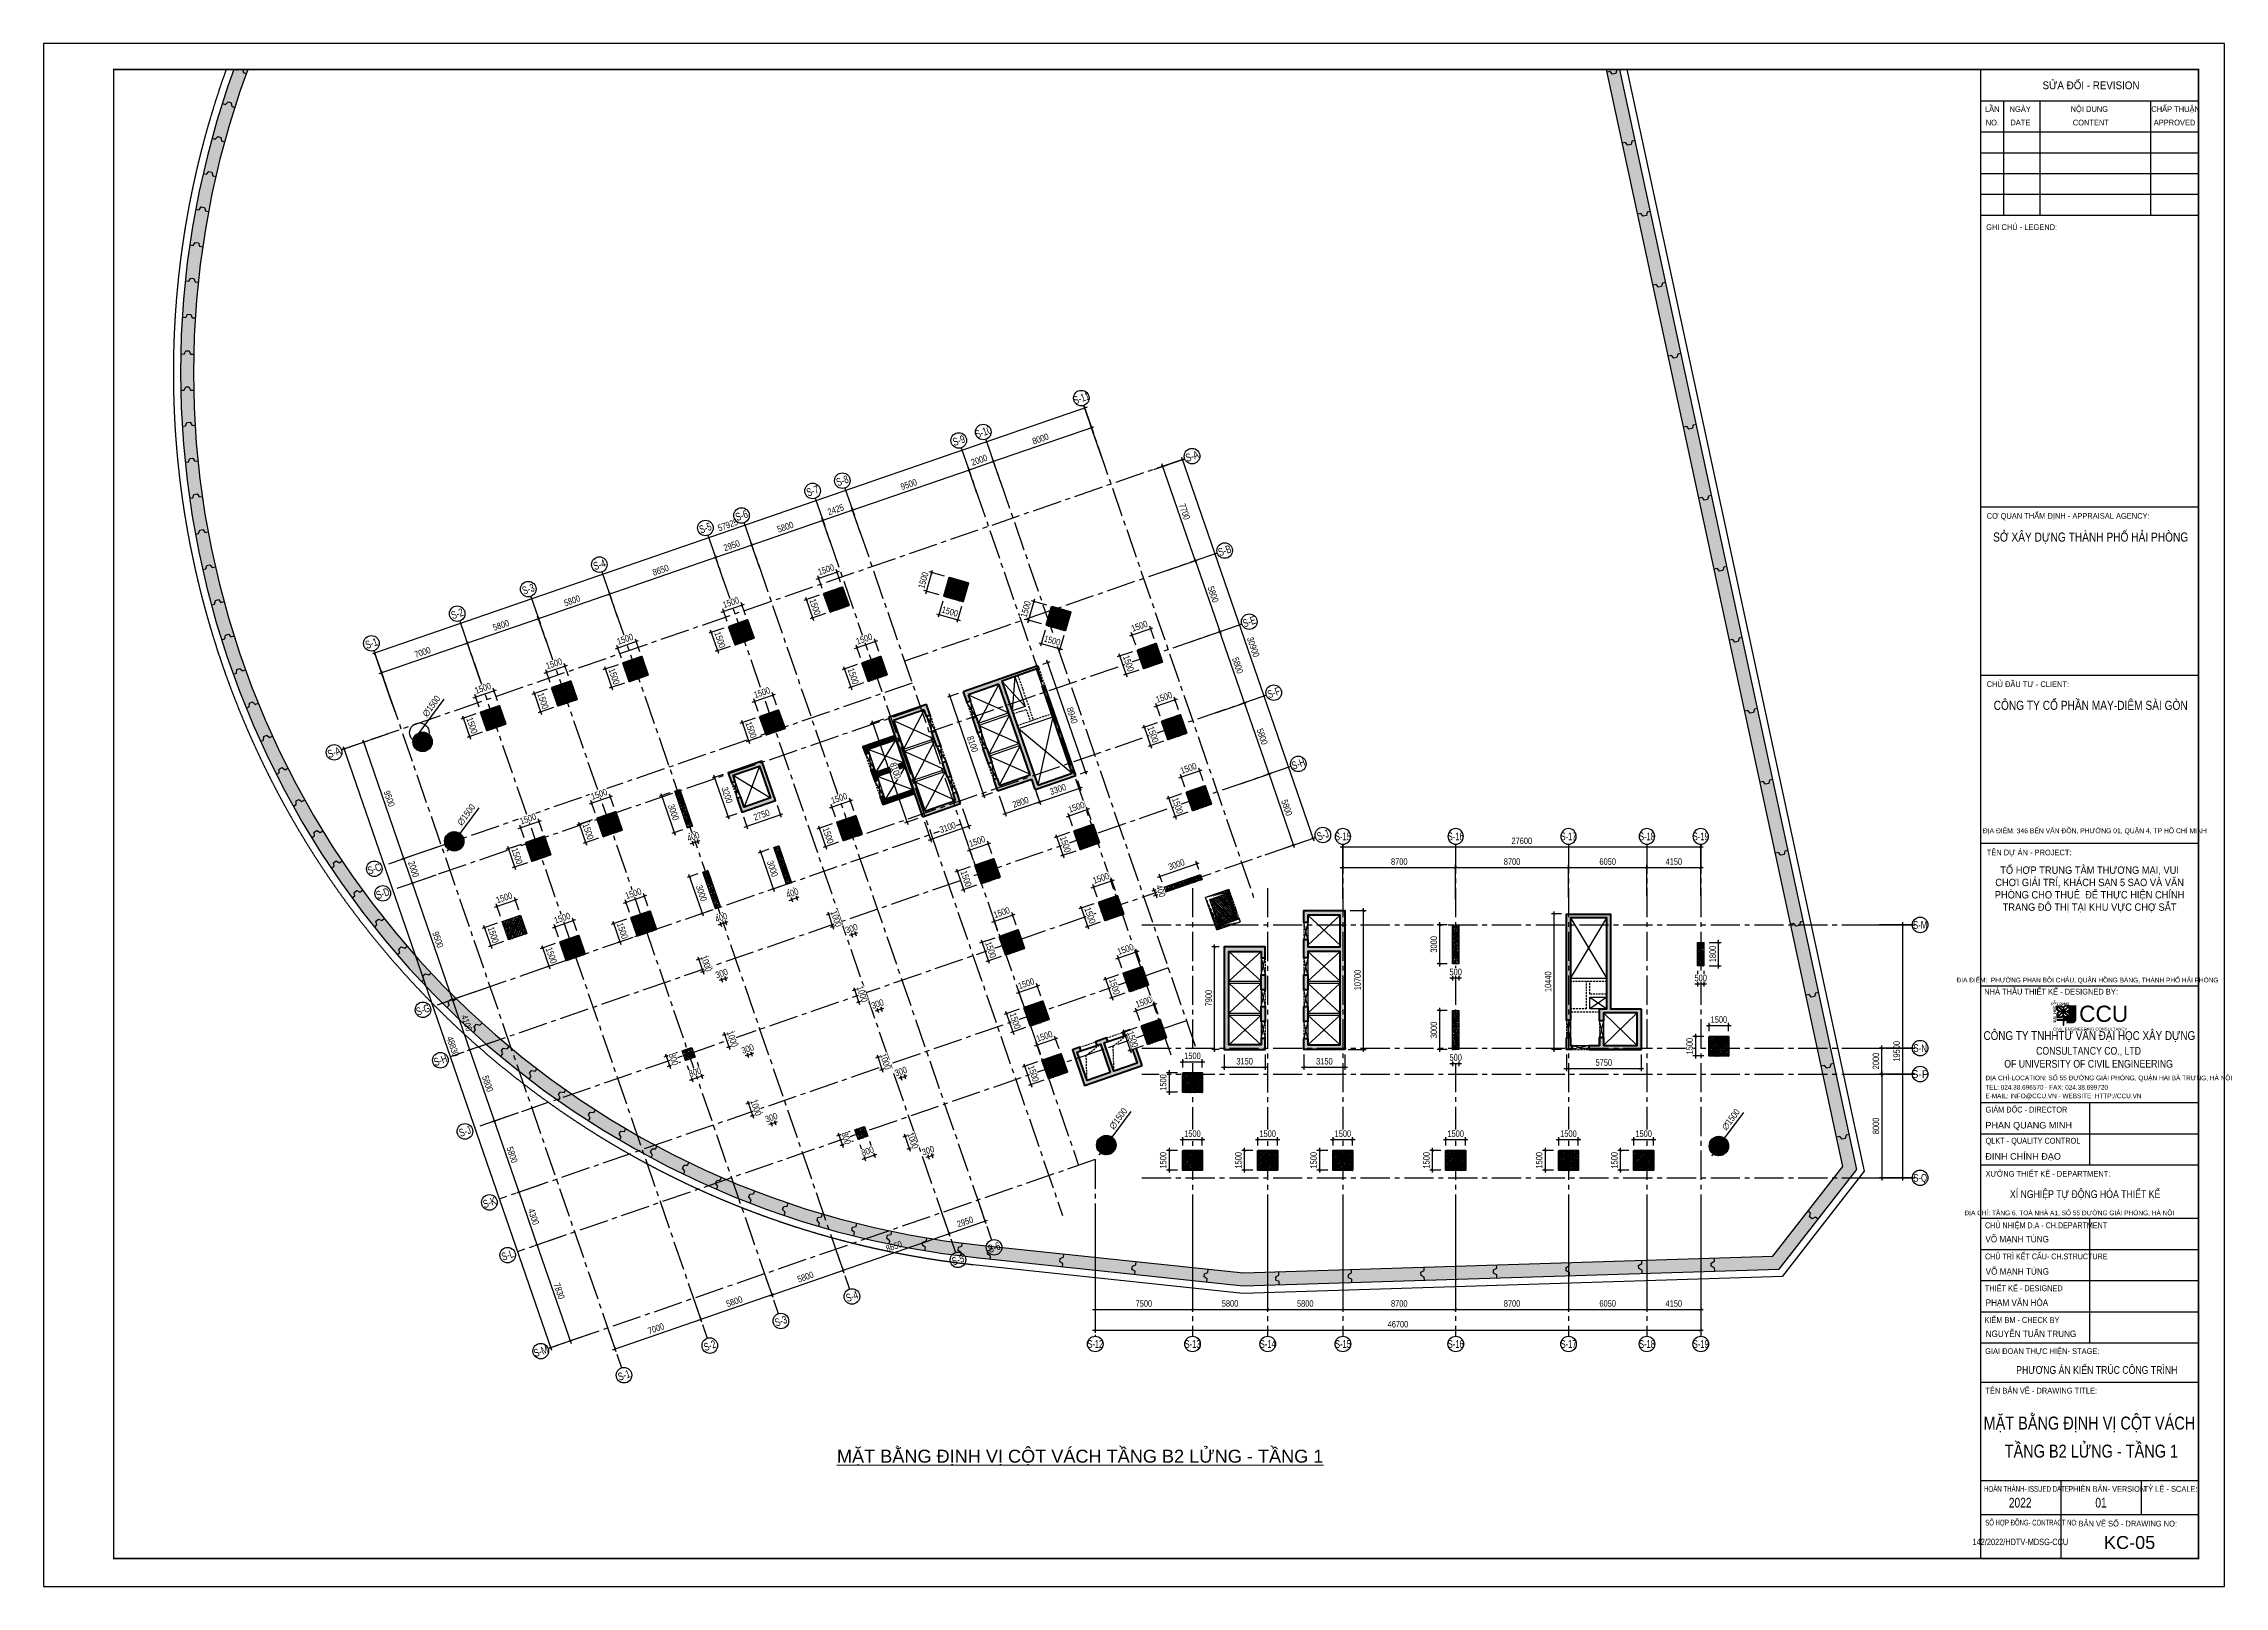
# Model space of a CAD drawing. Header units: millimetres. Extents: x -80883 to 1373228, y -532110 to 182357.
# Drawn here: x 845996 to 1014196, y -532110 to -413168 of the extents above; entities that cross this region are included whole.
import ezdxf
from ezdxf.enums import TextEntityAlignment as Align
from ezdxf.xclip import XClip

# ---------------------------------------------------------------- set-up
doc = ezdxf.new("R2010")
doc.units = ezdxf.units.MM
doc.header["$LTSCALE"] = 100
doc.header["$XCLIPFRAME"] = 0
doc.header["$PDMODE"] = 32
doc.header["$PDSIZE"] = 2.5
for name, pattern in [('CENTER2', [1.125, 0.75, -0.125, 0.125, -0.125]), ('DASHED', [4.5, 3, -1.5]), ('Xref_ST_MBDV Cot vach 30.7.2022$0$DASHDOT', [1, 0.5, -0.25, 0, -0.25])]:
    doc.linetypes.add(name, pattern=pattern)
for name, color, linetype in [('ccu11-Dim', 8, 'Continuous'), ('ccu11-Khuat', 9, 'DASHED'), ('ccu11-Manh', 8, 'Continuous'), ('ccu11-Thay', 7, 'Continuous'), ('ccu12-Hatch', 250, 'Continuous'), ('ccu12-Manh', 8, 'Continuous'), ('ccu12-Truc', 13, 'CENTER2'), ('KC-Betong', 6, 'Continuous'), ('KC2-DIM', 251, 'Continuous'), ('KT-Dim', 8, 'Continuous'), ('KT-Hatch', 251, 'Continuous'), ('xref.asix of  podium$0$xref.asix of  podium$0$KT-Hatch', 251, 'Continuous'), ('xref.asix of  podium$0$xref.asix of  podium$0$Xref_ST_MBDV Cot vach 30.7.2022$0$KT-Net cot vach', 6, 'Continuous'), ('Xref.Asix of Basement B2$0$AUDIT_I_220805193045-5', 6, 'Continuous'), ('Xref.Asix of Basement B2$0$Xref.Asix of Basement$0$KT-Net cot vach', 6, 'Continuous'), ('Xref_ST_MBDV Cot vach 30.7.2022$0$KT-Net cot vach', 6, 'Continuous'), ('Xref_ST_MBDV Cot vach 30.7.2022$0$Xref_ST_MBDV Cot vach 30.7.2022|Xref_ST_MBDV Cot vach 30.7.2022|Xref_ST_MBDV Cot vach 30.7.2022|Xref_ST_MBDV Cot vach 30.7.2022|A-CORE-OTLN', 2, 'Continuous'), ('Xref_ST_MBDV Cot vach 30.7.2022$0$Xref_ST_MBDV Cot vach 30.7.2022|Xref_ST_MBDV Cot vach 30.7.2022|Xref_ST_MBDV Cot vach 30.7.2022|Xref_ST_MBDV Cot vach 30.7.2022|A-WALL-PATT', 251, 'Continuous'), ('Xref_ST_MBDV Cot vach 30.7.2022$0$Xref_ST_MBDV Cot vach 30.7.2022|Xref_ST_MBDV Cot vach 30.7.2022|Xref_ST_MBDV Cot vach 30.7.2022|Xref_ST_MBDV Cot vach 30.7.2022|ccu12-Thay', 7, 'Continuous'), ('Xref_ST_MBDV Cot vach 30.7.2022$0$Xref_ST_MBDV Cot vach 30.7.2022|Xref_ST_MBDV Cot vach 30.7.2022|Xref_ST_MBDV Cot vach 30.7.2022|Xref_ST_MBDV Cot vach 30.7.2022|Site_plot line', 1, 'Xref_ST_MBDV Cot vach 30.7.2022$0$DASHDOT'), ('Xref_ST_MBDV Cot vach 30.7.2022|Xref_ST_MBDV Cot vach 30.7.2022|Xref_ST_MBDV Cot vach 30.7.2022|Xref_ST_MBDV Cot vach 30.7.2022|A-GRID-SYM', 50, 'Continuous'), ('Xref_ST_MBDV Cot vach 30.7.2022|Xref_ST_MBDV Cot vach 30.7.2022|Xref_ST_MBDV Cot vach 30.7.2022|Xref_ST_MBDV Cot vach 30.7.2022|KC-Betong', 6, 'Continuous')]:
    doc.layers.add(name, color=color, linetype=linetype)
for name, color, linetype, lineweight in [('khung', 7, 'Continuous', 60), ('KT-Chu viet', 255, 'Continuous', 20), ('KT-Net cot vach', 6, 'Continuous', 50), ('KT-Net thay', 7, 'Continuous', 15), ('ST_MBDV Cot vach 220805$0$Xref_ST_MBDV Cot vach 30.7.2022$0$KT-Net cot vach', 6, 'Continuous', 50), ('TEXT', 7, 'Continuous', 5), ('xref.asix of  podium$0$xref.asix of  podium$0$ST_MBDV Cot vach 220805$0$KT-Net cot vach', 6, 'Continuous', 50), ('Xref_ST_MBDV Cot vach 30.7.2022|Xref_ST_MBDV Cot vach 30.7.2022|Xref_ST_MBDV Cot vach 30.7.2022|Xref_ST_MBDV Cot vach 30.7.2022|ccu12-Tencaukien', 9, 'Continuous', 15)]:
    doc.layers.add(name, color=color, linetype=linetype, lineweight=lineweight)
doc.styles.add('51KHUNG TEN$0$khung ten A1$1$Standard', font='', dxfattribs={"width": 0.9})
doc.styles.add('Arial', font='arial.ttf', dxfattribs={"width": 0.7})
doc.styles.add('Arial Narrow', font='ARIALN.TTF')
doc.styles.add('HBA-Text', font='GOTHIC.TTF')
doc.styles.add('Khung ten KT A2$0$Khung A2$0$Khung A2$0$khung ten A1$1$Standard', font='')
doc.styles.add('SD-T2-B', font='arialbd.ttf')
doc.styles.get('51KHUNG TEN$0$khung ten A1$1$Standard').set_extended_font_data('.VnArialH')
doc.styles.get('Khung ten KT A2$0$Khung A2$0$Khung A2$0$khung ten A1$1$Standard').set_extended_font_data('.VnArialH')
doc.dimstyles.new('ccu12-200', dxfattribs={"dimscale": 200, "dimtxt": 2.5, "dimasz": 1, "dimexe": 1, "dimexo": 2, "dimgap": 1, "dimtad": 1, "dimdec": 0, "dimrnd": 5, "dimdsep": 46, "dimtxsty": 'Arial Narrow', "dimblk": 'ARCHTICK', "dimcen": -1, "dimdle": 1, "dimclrd": 256, "dimclre": 256, "dimclrt": 3, "dimadec": 0, "dimazin": 2, "dimtfac": 0.1, "dimtdec": 0, "dimtmove": 0, "dimatfit": 1, "dimldrblk": 'ARCHTICK', "dimfxl": 1, "dimtvp": 0.833333, "dimtolj": 1, "dimtzin": 12, "dimarcsym": 0})
pattern_1 = [(50, (-550, 3050), (286.904, -25.101), [30, -330]), (355, (-550, 3050), (-55.5, 300.877), [24, -264]), (100.451, (-526.1, 3047.9), (231.404, 275.776), [25.496, -280.457]), (46.184, (-550, 3130), (426.896, -66.208), [45, -495]), (96.636, (-514.43, 3124.5), (373.865, 389.647), [38.244, -420.685]), (351.184, (-550, 3130), (373.865, 389.65), [36, -396]), (21, (-510, 3110), (238.763, -161.048), [30, -330]), (326, (-510, 3110), (97.326, 290.06), [24, -264]), (71.451, (-490.1, 3096.58), (336.09, 129.012), [25.496, -280.457]), (37.5, (-550, 3050), (4.864, 133.1575), [0, -260.8, 0, -268, 0, -265]), (7.5, (-550, 3050), (105.228, 157.7647), [0, -152.8, 0, -254.8, 0, -101]), (327.5, (-639.2, 3050), (213.529, -9.022), [0, -100, 0, -312, 0, -414]), (317.5, (-679.2, 3050), (233.274, 40.042), [0, -130, 0, -207.2, 0, -294]), (45, (-550, 3050), (-120.208, 120.208), []), (45, (-550, 3099), (-120.208, 120.208), [])]
pattern_2 = [(50, (550, -550), (286.904, -25.1), [30, -330]), (355, (550, -550), (-55.5, 300.877), [24, -264]), (100.451, (573.9, -552.1), (231.404, 275.776), [25.496, -280.457]), (46.184, (550, -470), (426.9, -66.21), [45, -495]), (96.636, (585.57, -475.5), (373.87, 389.65), [38.24, -420.69]), (351.184, (550, -470), (373.86, 389.65), [36, -396]), (21, (590, -490), (238.763, -161.048), [30, -330]), (326, (590, -490), (97.326, 290.06), [24, -264]), (71.451, (609.9, -503.42), (336.09, 129.01), [25.496, -280.457]), (37.5, (550, -550), (4.864, 133.1575), [0, -260.8, 0, -268, 0, -265]), (7.5, (550, -550), (105.228, 157.765), [0, -152.8, 0, -254.8, 0, -101]), (327.5, (460.8, -550), (213.529, -9.022), [0, -100, 0, -312, 0, -414]), (317.5, (420.8, -550), (233.274, 40.042), [0, -130, 0, -207.2, 0, -294]), (45, (550, -550), (-120.208, 120.208), []), (45, (550, -501), (-120.208, 120.208), [])]

msp = doc.modelspace()

# ---------------------------------------------------------------- texts
at = {"layer": 'ccu11-Dim', "color": 31, "style": 'Arial', "width": 0.8}
for s, p in [('MẶT BẰNG ĐỊNH VỊ CỘT VÁCH', (1003786.1, -519520)), ('TẦNG B2 LỬNG - TẦNG 1', (1003938.2, -521682))]:
    msp.add_text(s, height=1000, dxfattribs=at).set_placement(p, align=Align.MIDDLE_CENTER)
at = {"layer": 'ccu11-Dim', "color": 31, "style": 'Arial'}
msp.add_text('KC-05', height=1000, dxfattribs=at).set_placement((1006884.1, -528727.6), align=Align.MIDDLE_CENTER)
at = {"layer": 'Xref_ST_MBDV Cot vach 30.7.2022|Xref_ST_MBDV Cot vach 30.7.2022|Xref_ST_MBDV Cot vach 30.7.2022|Xref_ST_MBDV Cot vach 30.7.2022|ccu12-Tencaukien', "color": 31, "style": 'Arial'}
msp.add_text('%%UMẶT BẰNG ĐỊNH VỊ CỘT VÁCH TẦNG B2 LỬNG - TẦNG 1', height=1000, dxfattribs=at).set_placement((925943.5, -522572.7), align=Align.CENTER)

# ---------------------------------------------------------------- blocks, each defined once
blk = doc.blocks.new('A$C067E0FED')
at = {"ltscale": 500, "true_color": 0x0e489d}
h = blk.add_hatch(color=154, dxfattribs=at)
h.dxf.hatch_style = 1
h.paths.add_polyline_path([(933, 986), (707, 985), (538, 985), (471, 921), (405, 985), (235, 985), (235, 835), (311, 766), (235, 697), (235, 547), (405, 547), (471, 611), (471, 459), (235, 459), (235, 444), (471, 444), (471, 256), (491, 256), (491, 371, -0.414197), (571, 451), (886, 452, -0.350385), (804, 386), (605, 386), (605, 363), (833, 363, 0.414214), (933, 463)])
h.paths.add_polyline_path([(687, 688), (687, 579), (497, 756), (613, 756)], flags=16)
h.paths.add_polyline_path([(613, 776), (497, 776), (687, 953), (687, 844)], flags=16)
h.paths.add_polyline_path([(671, 567), (546, 567), (481, 629), (481, 743)], flags=16)
h.paths.add_polyline_path([(481, 789), (481, 903), (546, 965), (671, 965)], flags=16)
h.paths.add_polyline_path([(461, 629), (397, 567), (271, 567), (461, 743)], flags=16)
h.paths.add_polyline_path([(461, 789), (271, 965), (397, 965), (461, 903)], flags=16)
h.paths.add_polyline_path([(446, 756), (255, 579), (255, 688), (329, 756)], flags=16)
h.paths.add_polyline_path([(446, 776), (329, 776), (255, 844), (255, 953)], flags=16)
at = {"color": 154, "ltscale": 500, "true_color": 0x0e489d}
blk.add_line((707, 985), (933, 986), dxfattribs=at)
for points in [[(235, 835), (235, 985), (405, 985), (471, 921)], [(311, 766), (235, 835)], [(329, 776), (255, 844), (255, 953), (446, 776)], [(461, 903), (461, 789), (271, 965), (397, 965), (461, 903)], [(707, 985), (538, 985), (471, 921)], [(481, 903), (481, 789), (671, 965), (546, 965), (481, 903)], [(613, 776), (687, 844), (687, 953), (497, 776)], [(311, 766), (235, 697)], [(235, 697), (235, 547)], [(235, 697), (235, 547), (405, 547), (471, 611)], [(471, 459), (235, 459), (235, 444), (471, 444)], [(329, 756), (255, 688), (255, 579), (446, 756)], [(461, 629), (461, 743), (271, 567), (397, 567), (461, 629)], [(329, 776), (446, 776)], [(446, 756), (329, 756)], [(471, 611), (471, 459)], [(471, 444), (471, 256)], [(481, 629), (481, 743), (671, 567), (546, 567), (481, 629)], [(497, 776), (613, 776)], [(613, 756), (687, 688), (687, 579), (497, 756)], [(613, 756), (497, 756)]]:
    blk.add_lwpolyline(points, dxfattribs=at)
for points in [[(804, 386), (605, 386), (605, 363), (833, 363, 0.414214), (933, 463), (933, 986)], [(471, 256), (491, 256), (491, 371, -0.414214), (571, 451), (886, 452)]]:
    blk.add_lwpolyline(points, format="xyb", dxfattribs=at)
blk.add_arc((804, 470), 84.2, 270.14318, 347.38186, dxfattribs=at)
at = {"color": 154, "ltscale": 500, "true_color": 0x0e489d, "attachment_point": 1, "style": 'Khung ten KT A2$0$Khung A2$0$Khung A2$0$khung ten A1$1$Standard'}
for s, width, insert, char_height in [('{\\fArial|b1|i0|c0|p34;X}', 3266, (2, 1101), 85), ('{\\fArial|b1|i0|c0|p34;Â  }', 3266, (96, 1148), 105), ('{\\fArial|b1|i0|c0|p34;Y DỰNG}', 3266, (211, 1101), 85), ('CCU', 237, (1060, 986), 602.6), ('CIVIL ENGINEERING CONSULTANCY', 3266, (93, 170), 112)]:
    blk.add_mtext_dynamic_manual_height_columns(s, width=width, gutter_width=17.5, heights=[0], dxfattribs=dict(at, insert=insert, char_height=char_height))
at = {"color": 154, "ltscale": 500, "true_color": 0x0e489d, "insert": (98, 363), "char_height": 100, "attachment_point": 1, "rotation": 90, "style": 'Khung ten KT A2$0$Khung A2$0$Khung A2$0$khung ten A1$1$Standard'}
blk.add_mtext_dynamic_manual_height_columns('{\\fArial|b1|i0|c0|p34;ĐẠI  HỌC }', width=3266, gutter_width=17.5, heights=[0], dxfattribs=at)
blk = doc.blocks.new('Khung ten_A1', base_point=(-3406704, 253379))
for p, q in [((74690, 58471), (74690, 1072)), ((74690, 58471), (74690, 1072)), ((74690, 57269), (83100, 57269)), ((74690, 57269), (83100, 57269)), ((75591, 52864), (75591, 57269)), ((75591, 52864), (75591, 57269)), ((76993, 52864), (76993, 57269)), ((76993, 52864), (76993, 57269)), ((81264, 52864), (81264, 57269)), ((74690, 56068), (83100, 56068)), ((74690, 56068), (83100, 56068)), ((74690, 55267), (83100, 55267)), ((74690, 55267), (83100, 55267)), ((74690, 54466), (83100, 54466)), ((74690, 54466), (83100, 54466)), ((74690, 53665), (83100, 53665)), ((74690, 53665), (83100, 53665)), ((74690, 52864), (83100, 52864)), ((74690, 52864), (83100, 52864)), ((74690, 41617), (83100, 41617)), ((74690, 35130), (83100, 35130)), ((74690, 28643), (83100, 28643)), ((74690, 23153), (83100, 23153)), ((74690, 18647), (83100, 18647)), ((78895, 18647), (78895, 16244)), ((74690, 17446), (83100, 17446)), ((74690, 17446), (83100, 17446)), ((74690, 16244), (83100, 16244)), ((74690, 16244), (83100, 16244)), ((74690, 16244), (83100, 16244)), ((74690, 16244), (83100, 16244)), ((74690, 16244), (83100, 16244)), ((74690, 16244), (83100, 16244)), ((74690, 14188), (83100, 14188)), ((74690, 14188), (83100, 14188)), ((78895, 14188), (78895, 9382)), ((74690, 12986), (83100, 12986)), ((74690, 11785), (83100, 11785)), ((74690, 11785), (83100, 11785)), ((74690, 11785), (83100, 11785)), ((74690, 11785), (83100, 11785)), ((74690, 10583), (83100, 10583)), ((74690, 10583), (83100, 10583)), ((74690, 9382), (83100, 9382)), ((74690, 9382), (83100, 9382)), ((74690, 7866), (83100, 7866)), ((74690, 7866), (83100, 7866)), ((74690, 7866), (83100, 7866)), ((74690, 4075), (83100, 4075)), ((74690, 4075), (83100, 4075)), ((77788, 4075), (77788, 1072)), ((80892, 4075), (80892, 2774)), ((74690, 2774), (83100, 2774)), ((74690, 2774), (83100, 2774))]:
    blk.add_line(p, q)
at = {"layer": 'Defpoints', "color": 1}
blk.add_lwpolyline([(84100, 0), (84100, 59471), (0, 59471), (0, 0)], close=True, dxfattribs=at)
at = {"layer": 'KT-Net thay', "const_width": 60}
blk.add_lwpolyline([(2700, 1071), (83100, 1071), (83100, 58471), (2700, 58471)], close=True, dxfattribs=at)
at = {"color": 1, "xscale": 1.038034279163195, "yscale": 1.038034279163195, "zscale": 1.038034279163195}
blk.add_blockref('A$C067E0FED', (77398, 21362), dxfattribs=at)
at = {"color": 2, "style": '51KHUNG TEN$0$khung ten A1$1$Standard'}
for s, height, width, p in [('c¬ quan thÈm ®Þnh - appraisal agency:', 220.26, 0.9, (74934, 41154)), ('chñ ®Çu t\xad - client:', 220.26, 0.9, (74934, 34667)), ('Tªn dù ¸n - project:', 220.26, 0.9, (74934, 28180)), ('nhµ thÇu thiÕt kÕ - designed by:', 220.26, 0.9, (74839, 22815)), ('®Þa chØ-LOCATION: sè 55 ®\xadêng gi¶i phãng, quËn hai bµ tr\xadng, hµ néi', 180, 0.8, (74883, 19509)), ('TEL: 024.38.696570 - FAX: 024.38.699720', 180, 0.9, (74883, 19148)), ('gi¸m ®èc - director ', 225.27, 0.75, (74889, 18266)), ('E-MAIL: INFO@CCU.VN - WEBSITE: HTTP://CCU.VN', 180, 0.9, (74883, 18815)), ('QLKT - quality control', 225.27, 0.75, (74889, 17065)), ('x¦ëng thiÕt kÕ - department:', 220.26, 0.9, (74889, 15793)), ('Chñ nhiÖm d.a - ch.department', 225.27, 0.7, (74870, 13806)), ('Chñ tr× KÕT CÊU- ch.STRUCTURE', 225.27, 0.7, (74870, 12605)), ('ThiÕt kÕ - designed', 225.27, 0.75, (74865, 11378)), ('KiÓm BM - check by', 225.27, 0.75, (74850, 10155)), ('giai ®o¹n thùc hiÖn- stage:', 220.26, 0.9, (74875, 8957)), ('tªn b¶n vÏ - drawing title:', 220.26, 0.9, (74884, 7434)), ('Hoµn thµnh- issued date : ', 225.27, 0.6, (74832, 3644)), ('phiªn b¶n- version:', 220.26, 0.8, (78082, 3644)), ('01', 375.4, 0.75, (79124, 3038)), ('tû lÖ - scale:', 220.26, 0.9, (80983, 3644)), ('sè hîp ®ång- CONTRACT NO:', 220.26, 0.6, (74878, 2347)), ('B¶n vÏ sè - drawing no:', 220.26, 0.9, (78478, 2308))]:
    blk.add_text(s, height=height, dxfattribs=dict(at, width=width)).set_placement(p)
at = {"style": '51KHUNG TEN$0$khung ten A1$1$Standard'}
for s, p in [('phan quang minh', (74883, 17650)), ('§INH CHÝNH §¹O', (74883, 16449))]:
    blk.add_text(s, height=250.3, dxfattribs=at).set_placement(p)
at = {"color": 2, "style": '51KHUNG TEN$0$khung ten A1$1$Standard', "width": 0.8}
blk.add_text('xÝ nghiÖp tù ®éng hãa thiÕt kÕ', height=300, dxfattribs=at).set_placement((78730, 15119), align=Align.MIDDLE_CENTER)
at = {"color": 2, "style": '51KHUNG TEN$0$khung ten A1$1$Standard'}
for s, height, width, p in [('®Þa chØ: tÇng 6, toµ nhµ a1, sè 55 ®\xadêng gi¶i phãng, hµ néi', 180.21, 0.8, (78122, 14305)), ('2022', 375.4, 0.75, (76226, 3038)), ('142/2022/hdtv-mdsg-ccu', 250, 0.65, (76233, 1589))]:
    blk.add_text(s, height=height, dxfattribs=dict(at, width=width)).set_placement(p, align=Align.CENTER)
at = {"style": '51KHUNG TEN$0$khung ten A1$1$Standard'}
for s, height, width, p in [('vâ m¹nh tïng', 250.3, 0.9, (74883, 13259)), ('vâ m¹nh tïng', 250.3, 0.9, (74893, 12014)), ('nguyÔn TUÊN TRUNG', 250.3, 0.9, (74893, 9611)), ('PH¦¥NG ¸N KIÕN TRóC C¤NG TR×NH', 300, 0.8, (76071, 8192))]:
    blk.add_text(s, height=height, dxfattribs=dict(at, width=width)).set_placement(p)
at = {"color": 1, "style": '51KHUNG TEN$0$khung ten A1$1$Standard', "width": 0.9}
blk.add_text('PH¹M V¡N HßA', height=250.3, dxfattribs=at).set_placement((74893, 10812))
at = {"insert": (74784, 29223), "char_height": 190, "width": 8315.79, "attachment_point": 1, "style": '51KHUNG TEN$0$khung ten A1$1$Standard'}
blk.add_mtext('§ÞA ®iÓm: 346 BÕN V¢N §åN, PH¦êNG 01, QUËN 4, TP Hå CHÝ MINH', dxfattribs=at)
at = {"color": 2, "insert": (78895, 21402), "char_height": 340, "width": 8410, "attachment_point": 2, "style": '51KHUNG TEN$0$khung ten A1$1$Standard'}
blk.add_mtext('{\\W0.8;c«ng ty Tnhht\xad vÊn ®¹i häc x©y dùng\\W1; }', dxfattribs=at)
at = {"color": 4, "insert": (78862, 20794), "char_height": 300, "width": 10208.61, "attachment_point": 2, "style": '51KHUNG TEN$0$khung ten A1$1$Standard'}
blk.add_mtext('{\\W0.8;CONSULTANCY CO., LTD \\POF UNIVERSITY OF CIVIL ENGINEERING}', dxfattribs=at)
at = {"layer": 'khung', "style": 'Arial', "width": 0.8}
blk.add_text('ĐỊA ĐIỂM:  PHƯỜNG PHAN BỘI CHÂU, QUẬN HỒNG BÀNG, THÀNH PHỐ HẢI PHÒNG', height=180, dxfattribs=at).set_placement((78822, 23282), align=Align.CENTER)
at = {"layer": 'KT-Chu viet', "color": 2, "style": '51KHUNG TEN$0$khung ten A1$1$Standard', "width": 0.9}
for s, height, p in [('söa ®æi - revision', 300, (77088, 57714)), ('LÇn', 220.3, (74868, 56838)), ('ngµy', 220.3, (75818, 56838)), ('Néi dung', 220.3, (78171, 56838)), ('chÊp thuËn', 220.3, (81283, 56838)), ('Ghi chó - legend:', 220.26, (74914, 52285))]:
    blk.add_text(s, height=height, dxfattribs=at).set_placement(p)
at = {"layer": 'KT-Chu viet', "color": 4, "style": '51KHUNG TEN$0$khung ten A1$1$Standard', "width": 0.9}
for s, p in [('no.', (74896, 56317)), ('date', (75847, 56321)), (' content', (78173, 56317)), ('approved', (81377, 56317))]:
    blk.add_text(s, height=220.3, dxfattribs=at).set_placement(p)
at = {"layer": 'KT-Chu viet', "style": '51KHUNG TEN$0$khung ten A1$1$Standard', "width": 0.8}
for s, p in [('së x©y dùng thµnh phè h¶i phßng', (78944, 40274)), ('C¤NG TY cæ phÇn may-diªm sµI gßn', (78944, 33787))]:
    blk.add_text(s, height=350.42, dxfattribs=at).set_placement(p, align=Align.CENTER)
at = {"layer": 'TEXT', "color": 7, "insert": (78903, 26866), "char_height": 285, "attachment_point": 5, "style": 'SD-T2-B'}
blk.add_mtext_dynamic_manual_height_columns('{\\fArial|b0|i0|c0|p34;\\W0.9;TỔ HỢP TRUNG TÂM THƯƠNG MẠI, VUI CHƠI GIẢI TRÍ, KHÁCH SẠN 5 SAO VÀ VĂN PHÒNG CHO THUÊ  ĐỂ THỰC HIỆN CHỈNH TRANG ĐÔ THỊ TẠI KHU VỰC CHỢ SẮT}', width=7866.82, gutter_width=100, heights=[0], dxfattribs=at)
blk = doc.blocks.new('Xref_ST_MBDV Cot vach 30.7.2022$0$Tuong Vay01-flat-1')
at = {"layer": 'Xref_ST_MBDV Cot vach 30.7.2022$0$Xref_ST_MBDV Cot vach 30.7.2022|Xref_ST_MBDV Cot vach 30.7.2022|Xref_ST_MBDV Cot vach 30.7.2022|Xref_ST_MBDV Cot vach 30.7.2022|A-WALL-PATT'}
h = blk.add_hatch(dxfattribs=at)
h.set_pattern_fill('ACET-2D-VATLIEU04', color=256, scale=50, pattern_type=2)
h.set_pattern_definition([(50, (-11139561.84, -1407213.45), (-225.902474, 189.5546825), [37.5, -412.5]), (355, (-11139561.84, -1407213.45), (32.127212, 367.215716), [30, -330]), (100.4514, (-11139531.95, -1407216.06), (-341.231527, -62.944187), [31.870095, -350.571056]), (46.1842, (-11139561.84, -1407113.45), (-319.180497, 306.252097), [56.25, -618.75]), (96.6356, (-11139517.37, -1407120.34), (-516.995922, -60.144022), [47.805144, -525.8565]), (351.1842, (-11139561.84, -1407113.45), (84.740774, 546.39543), [45, -495]), (21, (-11139511.84, -1407138.45), (-105.680822, 275.3079534), [37.5, -412.5]), (326, (-11139511.84, -1407138.45), (206.128805, 305.59852), [30, -330]), (71.4514, (-11139486.97, -1407155.22), (-328.963765, 110.380101), [31.870095, -350.571056]), (37.5, (-11139561.84, -1407213.45), (-78.1345294, 101.8269012), [0, -326, 0, -335, 0, -331.25]), (7.5, (-11139561.84, -1407213.45), (-23.2793464, 176.824191), [0, -191, 0, -318.5, 0, -126.25]), (327.5, (-11139673.34, -1407213.45), (71.9444175, 112.9301145), [0, -125, 0, -390, 0, -517.5000003]), (317.5, (-11139723.34, -1407213.45), (158.0205496, 172.449169), [0, -162.5, 0, -259, 0, -367.5]), (45, (-11139561.84, -1407213.45), (-150.260191, 150.260191), []), (45, (-11139561.84, -1407152.2), (-150.260191, 150.260191), [])])
h.paths.add_polyline_path([(-82665, -118500), (-81837, -121132), (-80903, -123728), (-79863, -126284), (-78720, -128795), (-77475, -131258), (-76131, -133667), (-74689, -136020), (-73153, -138312), (-71525, -140539), (-69807, -142699), (-68002, -144786), (-66114, -146798), (-64145, -148731), (-62100, -150582), (-59980, -152349), (-57790, -154027), (-55533, -155614), (-53213, -157109), (-50835, -158507), (-48401, -159807), (-45916, -161007), (-43385, -162104), (-40811, -163097), (-38198, -163985), (-35551, -164765), (-32875, -165436), (-30174, -165998), (-27451, -166448), (-24702, -166789), (-4397, -168938), (36420, -167648), (41836, -160719), (12445, -24368), (8473, -9249), (-4719, -5521), (-10557, -9947), (-34021, -27848), (-39777, -32009), (-41249, -35294), (-45787, -38574), (-49368, -38942), (-57644, -44924), (-59845, -46601), (-61969, -48362), (-64020, -50208), (-65993, -52137), (-67887, -54144), (-69696, -56226), (-71420, -58381), (-73054, -60604), (-74596, -62892), (-76043, -65242), (-77394, -67648), (-78645, -70107), (-79794, -72615), (-80841, -75168), (-81782, -77762), (-82617, -80392), (-83343, -83054), (-83961, -85743), (-84468, -88455), (-84865, -91186), (-85149, -93930), (-85321, -96684), (-85381, -99530), (-85329, -102201), (-85163, -104955), (-84886, -107701), (-84496, -110432), (-83996, -113146), (-83385, -115836)], flags=16)
h.paths.add_polyline_path([(-83625, -118781), (-82785, -121452), (-81837, -124086), (-80781, -126680), (-79621, -129228), (-78358, -131727), (-76994, -134172), (-75531, -136560), (-73973, -138886), (-72320, -141146), (-70577, -143337), (-68746, -145455), (-66829, -147497), (-64832, -149459), (-62755, -151337), (-60604, -153130), (-58382, -154833), (-56092, -156444), (-53738, -157960), (-51324, -159379), (-48854, -160699), (-46333, -161916), (-43764, -163030), (-41151, -164038), (-38500, -164938), (-35814, -165730), (-33098, -166411), (-30357, -166981), (-27595, -167438), (-24816, -167783), (-4434, -169940), (36920, -168633), (42913, -160966), (13418, -24135), (9295, -8442), (-4926, -4424), (-11163, -9151), (-34617, -27045), (-40580, -31355), (-42052, -34640), (-46156, -37607), (-49737, -37975), (-58240, -44121), (-60467, -45819), (-62623, -47605), (-64704, -49479), (-66707, -51435), (-68628, -53472), (-70465, -55586), (-72214, -57772), (-73872, -60029), (-75437, -62350), (-76905, -64734), (-78276, -67176), (-79545, -69672), (-80712, -72217), (-81774, -74808), (-82729, -77440), (-83576, -80109), (-84314, -82810), (-84940, -85539), (-85455, -88291), (-85857, -91062), (-86146, -93847), (-86321, -96642), (-86382, -99529), (-86328, -102241), (-86160, -105036), (-85879, -107821), (-85484, -110593), (-84976, -113347), (-84356, -116078)])
at = {"layer": 'Xref_ST_MBDV Cot vach 30.7.2022$0$Xref_ST_MBDV Cot vach 30.7.2022|Xref_ST_MBDV Cot vach 30.7.2022|Xref_ST_MBDV Cot vach 30.7.2022|Xref_ST_MBDV Cot vach 30.7.2022|A-CORE-OTLN', "color": 6}
for points in [[(-83625, -118781), (-82785, -121452), (-81837, -124086), (-80781, -126680), (-79621, -129228), (-78358, -131727), (-76994, -134172), (-75531, -136560), (-73973, -138886), (-72320, -141146), (-70577, -143337), (-68746, -145455), (-66829, -147497), (-64832, -149459), (-62755, -151337), (-60604, -153130), (-58382, -154833), (-56092, -156444), (-53738, -157960), (-51324, -159379), (-48854, -160699), (-46333, -161916), (-43764, -163030), (-41151, -164038), (-38500, -164938), (-35814, -165730), (-33098, -166411), (-30357, -166981), (-27595, -167438), (-24816, -167783), (-4434, -169940), (36920, -168633), (42913, -160966), (13418, -24135), (9295, -8442), (-4926, -4424), (-11163, -9151), (-34617, -27045), (-40580, -31355), (-42052, -34640), (-46156, -37607), (-49737, -37975), (-58240, -44121), (-60467, -45819), (-62623, -47605), (-64704, -49479), (-66707, -51435), (-68628, -53472), (-70465, -55586), (-72214, -57772), (-73872, -60029), (-75437, -62350), (-76905, -64734), (-78276, -67176), (-79545, -69672), (-80712, -72217), (-81774, -74808), (-82729, -77440), (-83576, -80109), (-84314, -82810), (-84940, -85539), (-85455, -88291), (-85857, -91062), (-86146, -93847), (-86321, -96642), (-86382, -99529), (-86328, -102241), (-86160, -105036), (-85879, -107821), (-85484, -110593), (-84976, -113347), (-84356, -116078)], [(-82665, -118500), (-81837, -121132), (-80903, -123728), (-79863, -126284), (-78720, -128795), (-77475, -131258), (-76131, -133667), (-74689, -136020), (-73153, -138312), (-71525, -140539), (-69807, -142699), (-68002, -144786), (-66114, -146798), (-64145, -148731), (-62100, -150582), (-59980, -152349), (-57790, -154027), (-55533, -155614), (-53213, -157109), (-50835, -158507), (-48401, -159807), (-45916, -161007), (-43385, -162104), (-40811, -163097), (-38198, -163985), (-35551, -164765), (-32875, -165436), (-30174, -165998), (-27451, -166448), (-24702, -166789), (-4397, -168938), (36420, -167648), (41836, -160719), (12445, -24368), (8473, -9249), (-4719, -5521), (-10557, -9947), (-34021, -27848), (-39777, -32009), (-41249, -35294), (-45787, -38574), (-49368, -38942), (-57644, -44924), (-59845, -46601), (-61969, -48362), (-64020, -50208), (-65993, -52137), (-67887, -54144), (-69696, -56226), (-71420, -58381), (-73054, -60604), (-74596, -62892), (-76043, -65242), (-77394, -67648), (-78645, -70107), (-79794, -72615), (-80841, -75168), (-81782, -77762), (-82617, -80392), (-83343, -83054), (-83961, -85743), (-84468, -88455), (-84865, -91186), (-85149, -93930), (-85321, -96684), (-85381, -99530), (-85329, -102201), (-85163, -104955), (-84886, -107701), (-84496, -110432), (-83996, -113146), (-83385, -115836)]]:
    blk.add_lwpolyline(points, close=True, dxfattribs=at)
at = {"layer": 'Xref_ST_MBDV Cot vach 30.7.2022$0$Xref_ST_MBDV Cot vach 30.7.2022|Xref_ST_MBDV Cot vach 30.7.2022|Xref_ST_MBDV Cot vach 30.7.2022|Xref_ST_MBDV Cot vach 30.7.2022|ccu12-Thay', "ltscale": 10}
for points in [[(-6700, -5768), (-6548, -5967), (-6274, -5915), (-6122, -6113), (-6245, -6365), (-6093, -6563)], [(2721, -6586), (2639, -6822), (2835, -7022), (2753, -7259), (2476, -7295), (2394, -7531)], [(-11163, -9151), (-11011, -9349), (-10736, -9297), (-10585, -9496), (-10708, -9747), (-10556, -9946)], [(-14583, -11760), (-14431, -11959), (-14156, -11906), (-14005, -12105), (-14128, -12356), (-13976, -12555)], [(9860, -10595), (9619, -10658), (9561, -10932), (9319, -10996), (9135, -10785), (8893, -10849)], [(-16809, -13458), (-16657, -13657), (-16382, -13605), (-16231, -13804), (-16354, -14055), (-16202, -14253)], [(11284, -16011), (11042, -16074), (10985, -16348), (10743, -16412), (10558, -16202), (10316, -16265)], [(-21261, -16855), (-21109, -17054), (-20835, -17001), (-20683, -17200), (-20806, -17452), (-20654, -17650)], [(-25713, -20252), (-25562, -20450), (-25287, -20398), (-25135, -20597), (-25258, -20848), (-25107, -21047)], [(12707, -21427), (12465, -21491), (12408, -21764), (12166, -21828), (11981, -21618), (11740, -21681)], [(-30165, -23649), (-30014, -23847), (-29739, -23795), (-29587, -23994), (-29710, -24245), (-29559, -24444)], [(14008, -26872), (13764, -26925), (13694, -27196), (13450, -27249), (13275, -27030), (13031, -27083)], [(-34617, -27045), (-34466, -27244), (-34191, -27192), (-34039, -27391), (-34162, -27642), (-34011, -27840)], [(-38310, -29715), (-38164, -29917), (-37888, -29872), (-37741, -30075), (-37871, -30323), (-37725, -30525)], [(-41316, -32998), (-41088, -33100), (-40871, -32923), (-40643, -33025), (-40631, -33304), (-40403, -33407)], [(15188, -32347), (14944, -32399), (14874, -32670), (14630, -32723), (14455, -32505), (14211, -32557)], [(-44104, -36124), (-43958, -36326), (-43682, -36281), (-43535, -36484), (-43664, -36732), (-43518, -36934)], [(-47947, -37791), (-47921, -38039), (-47659, -38138), (-47634, -38387), (-47870, -38537), (-47844, -38786)], [(16368, -37821), (16124, -37873), (16054, -38144), (15810, -38197), (15635, -37979), (15391, -38032)], [(-52006, -39615), (-51857, -39815), (-51582, -39767), (-51433, -39968), (-51559, -40217), (-51410, -40418)], [(-55971, -42481), (-55822, -42681), (-55547, -42633), (-55398, -42834), (-55524, -43083), (-55375, -43284)], [(17548, -43295), (17304, -43348), (17234, -43619), (16990, -43671), (16815, -43453), (16571, -43506)], [(-59354, -44970), (-59202, -45168), (-58927, -45116), (-58776, -45315), (-58899, -45566), (-58747, -45765)], [(-61545, -46712), (-61386, -46904), (-61113, -46841), (-60953, -47034), (-61066, -47290), (-60907, -47482)], [(-63663, -48542), (-63496, -48728), (-63227, -48653), (-63059, -48839), (-63161, -49100), (-62994, -49285)], [(18728, -48769), (18484, -48822), (18414, -49093), (18170, -49146), (17995, -48927), (17751, -48980)], [(-65705, -50457), (-65531, -50636), (-65264, -50550), (-65089, -50729), (-65181, -50994), (-65006, -51172)], [(-67667, -52454), (-67486, -52625), (-67223, -52529), (-67041, -52701), (-67122, -52969), (-66940, -53140)], [(-69546, -54529), (-69358, -54693), (-69099, -54586), (-68910, -54750), (-68980, -55021), (-68792, -55185)], [(19908, -54244), (19664, -54296), (19594, -54567), (19350, -54620), (19175, -54402), (18931, -54454)], [(-71339, -56679), (-71144, -56835), (-70890, -56718), (-70695, -56874), (-70753, -57148), (-70558, -57304)], [(-73043, -58900), (-72841, -59048), (-72592, -58921), (-72391, -59069), (-72438, -59345), (-72237, -59493)], [(21088, -59718), (20844, -59770), (20774, -60041), (20530, -60094), (20355, -59876), (20111, -59929)], [(-74654, -61190), (-74447, -61329), (-74203, -61192), (-73996, -61331), (-74032, -61609), (-73825, -61748)], [(-76171, -63542), (-75958, -63673), (-75721, -63526), (-75508, -63657), (-75532, -63936), (-75320, -64067)], [(22268, -65192), (22024, -65245), (21954, -65516), (21710, -65568), (21535, -65350), (21291, -65403)], [(-77591, -65955), (-77373, -66078), (-77141, -65921), (-76923, -66043), (-76936, -66322), (-76718, -66445)], [(-78910, -68424), (-78688, -68537), (-78463, -68371), (-78240, -68484), (-78242, -68764), (-78019, -68877)], [(-80129, -70944), (-79901, -71049), (-79683, -70873), (-79456, -70978), (-79447, -71257), (-79219, -71361)], [(23448, -70666), (23204, -70719), (23134, -70990), (22890, -71043), (22715, -70824), (22471, -70877)], [(-81243, -73513), (-81012, -73607), (-80801, -73423), (-80570, -73518), (-80549, -73797), (-80317, -73892)], [(-82251, -76124), (-82016, -76209), (-81814, -76017), (-81578, -76102), (-81546, -76380), (-81311, -76465)], [(24628, -76141), (24384, -76193), (24314, -76464), (24070, -76517), (23895, -76299), (23651, -76351)], [(-83153, -78774), (-82914, -78850), (-82719, -78649), (-82481, -78725), (-82437, -79001), (-82199, -79077)], [(-83945, -81459), (-83704, -81525), (-83517, -81317), (-83276, -81383), (-83221, -81657), (-82980, -81723)], [(25808, -81615), (25564, -81668), (25494, -81938), (25250, -81991), (25075, -81773), (24831, -81826)], [(-84627, -84174), (-84383, -84230), (-84205, -84015), (-83962, -84071), (-83896, -84342), (-83652, -84398)], [(-85198, -86915), (-84952, -86961), (-84783, -86738), (-84537, -86784), (-84460, -87053), (-84215, -87099)], [(26988, -87089), (26744, -87142), (26674, -87413), (26430, -87465), (26255, -87247), (26011, -87300)], [(-85656, -89677), (-85409, -89713), (-85249, -89483), (-85002, -89519), (-84914, -89784), (-84666, -89820)], [(-86002, -92455), (-85753, -92481), (-85603, -92245), (-85354, -92270), (-85255, -92532), (-85007, -92558)], [(28168, -92563), (27924, -92616), (27854, -92887), (27610, -92940), (27435, -92722), (27191, -92774)], [(-86233, -95245), (-85984, -95260), (-85844, -95018), (-85594, -95034), (-85485, -95291), (-85235, -95307)], [(-86351, -98085), (-86101, -98091), (-85971, -97843), (-85721, -97848), (-85601, -98101), (-85351, -98106)], [(29348, -98038), (29104, -98090), (29035, -98361), (28790, -98414), (28615, -98196), (28371, -98248)], [(-86355, -100885), (-86105, -100880), (-85985, -100627), (-85735, -100622), (-85605, -100870), (-85355, -100865)], [(-86244, -103638), (-85995, -103623), (-85885, -103366), (-85635, -103351), (-85495, -103593), (-85246, -103578)], [(30528, -103512), (30284, -103565), (30215, -103836), (29970, -103888), (29795, -103670), (29551, -103723)], [(-86019, -106429), (-85771, -106403), (-85672, -106142), (-85423, -106117), (-85273, -106353), (-85024, -106328)], [(-85681, -109207), (-85434, -109172), (-85345, -108907), (-85098, -108872), (-84938, -109102), (-84691, -109066)], [(31708, -108986), (31464, -109039), (31395, -109310), (31150, -109363), (30975, -109144), (30731, -109197)], [(-85230, -111970), (-84983, -111929), (-84901, -111661), (-84655, -111620), (-84490, -111846), (-84244, -111804)], [(-84666, -114712), (-84422, -114657), (-84356, -114385), (-84112, -114330), (-83934, -114546), (-83691, -114491)], [(32888, -114461), (32644, -114513), (32575, -114784), (32330, -114837), (32155, -114619), (31911, -114671)], [(-83991, -117429), (-83750, -117364), (-83694, -117090), (-83453, -117025), (-83267, -117233), (-83025, -117168)], [(-83205, -120116), (-82967, -120041), (-82923, -119765), (-82684, -119690), (-82490, -119891), (-82251, -119816)], [(34068, -119935), (33824, -119987), (33755, -120258), (33510, -120311), (33335, -120093), (33091, -120145)], [(-82311, -122769), (-82076, -122685), (-82042, -122407), (-81806, -122323), (-81604, -122517), (-81369, -122433)], [(-81309, -125383), (-81078, -125289), (-81056, -125010), (-80824, -124916), (-80614, -125100), (-80383, -125006)], [(35248, -125409), (35004, -125462), (34935, -125733), (34690, -125785), (34515, -125567), (34271, -125620)], [(-80201, -127954), (-79974, -127850), (-79964, -127571), (-79736, -127467), (-79519, -127643), (-79291, -127539)], [(-78990, -130477), (-78767, -130365), (-78768, -130085), (-78545, -129972), (-78320, -130139), (-78097, -130026)], [(36428, -130883), (36184, -130936), (36115, -131207), (35870, -131260), (35695, -131041), (35451, -131094)], [(-77676, -132949), (-77458, -132828), (-77471, -132548), (-77252, -132427), (-77021, -132584), (-76803, -132462)], [(-76263, -135366), (-76050, -135235), (-76074, -134957), (-75860, -134826), (-75623, -134974), (-75410, -134844)], [(-74752, -137723), (-74544, -137584), (-74580, -137306), (-74372, -137167), (-74129, -137305), (-73921, -137166)], [(37608, -136358), (37364, -136410), (37295, -136681), (37050, -136734), (36875, -136516), (36631, -136568)], [(-73146, -140016), (-72945, -139868), (-72991, -139593), (-72789, -139445), (-72541, -139573), (-72339, -139426)], [(-71448, -142242), (-71253, -142086), (-71311, -141812), (-71115, -141657), (-70861, -141775), (-70666, -141619)], [(38788, -141832), (38544, -141884), (38475, -142155), (38230, -142208), (38055, -141990), (37811, -142043)], [(-69661, -144396), (-69472, -144233), (-69541, -143962), (-69352, -143798), (-69094, -143906), (-68905, -143742)], [(-67787, -146476), (-67605, -146305), (-67685, -146037), (-67503, -145866), (-67240, -145963), (-67058, -145792)], [(-65830, -148478), (-65655, -148300), (-65746, -148035), (-65571, -147857), (-65305, -147943), (-65130, -147764)], [(39968, -147306), (39724, -147359), (39655, -147630), (39410, -147682), (39235, -147464), (38991, -147517)], [(-63793, -150398), (-63626, -150213), (-63727, -149952), (-63560, -149767), (-63290, -149842), (-63123, -149657)], [(-61680, -152234), (-61520, -152042), (-61632, -151786), (-61472, -151593), (-61200, -151657), (-61040, -151465)], [(41148, -152780), (40904, -152833), (40835, -153104), (40590, -153157), (40415, -152938), (40171, -152991)], [(-59493, -153981), (-59341, -153783), (-59464, -153532), (-59311, -153333), (-59037, -153386), (-58885, -153188)], [(-57237, -155639), (-57093, -155434), (-57226, -155188), (-57082, -154983), (-56805, -155025), (-56661, -154821)], [(-54915, -157202), (-54779, -156992), (-54922, -156752), (-54787, -156541), (-54508, -156572), (-54373, -156362)], [(-52531, -158670), (-52404, -158455), (-52557, -158220), (-52430, -158004), (-52151, -158023), (-52024, -157808)], [(-50089, -160039), (-49971, -159819), (-50133, -159590), (-50015, -159370), (-49736, -159377), (-49618, -159157)], [(42328, -158255), (42084, -158307), (42015, -158578), (41770, -158631), (41595, -158413), (41351, -158465)], [(-47594, -161307), (-47485, -161082), (-47656, -160861), (-47547, -160636), (-47267, -160632), (-47159, -160407)], [(-45048, -162473), (-44949, -162244), (-45129, -162029), (-45029, -161800), (-44750, -161785), (-44651, -161555)], [(-42458, -163534), (-42368, -163301), (-42556, -163094), (-42466, -162860), (-42188, -162834), (-42098, -162601)], [(-39826, -164488), (-39745, -164251), (-39942, -164052), (-39862, -163816), (-39585, -163778), (-39504, -163541)], [(-37157, -165334), (-37087, -165094), (-37291, -164903), (-37221, -164664), (-36945, -164614), (-36875, -164375)], [(39916, -164799), (39719, -164645), (39467, -164765), (39270, -164611), (39325, -164337), (39128, -164183)], [(-34456, -166070), (-34396, -165828), (-34608, -165646), (-34547, -165403), (-34274, -165343), (-34213, -165100)], [(-31728, -166696), (-31677, -166451), (-31896, -166278), (-31845, -166033), (-31575, -165961), (-31524, -165717)], [(-28976, -167210), (-28935, -166963), (-29161, -166799), (-29121, -166552), (-28853, -166470), (-28812, -166223)], [(-26205, -167611), (-26175, -167363), (-26408, -167208), (-26377, -166959), (-26113, -166866), (-26082, -166618)], [(-23925, -167877), (-23899, -167629), (-24134, -167478), (-24108, -167229), (-23846, -167131), (-23820, -166883)], [(-18356, -168467), (-18330, -168218), (-18565, -168067), (-18539, -167819), (-18277, -167721), (-18251, -167472)], [(-12787, -169056), (-12761, -168807), (-12996, -168657), (-12970, -168408), (-12708, -168310), (-12682, -168061)], [(20754, -169144), (20746, -168894), (20492, -168777), (20484, -168527), (20730, -168394), (20722, -168144)], [(26351, -168967), (26343, -168717), (26089, -168600), (26081, -168350), (26327, -168217), (26319, -167967)], [(31948, -168790), (31940, -168540), (31686, -168423), (31678, -168173), (31924, -168040), (31917, -167791)], [(-7218, -169645), (-7192, -169397), (-7428, -169246), (-7401, -168997), (-7139, -168899), (-7113, -168651)], [(-1635, -169851), (-1643, -169602), (-1897, -169485), (-1905, -169235), (-1659, -169102), (-1667, -168852)], [(3962, -169675), (3954, -169425), (3700, -169308), (3692, -169058), (3938, -168925), (3930, -168675)], [(9559, -169498), (9551, -169248), (9297, -169131), (9289, -168881), (9536, -168748), (9528, -168498)], [(15156, -169321), (15149, -169071), (14895, -168954), (14887, -168704), (15133, -168571), (15125, -168321)]]:
    blk.add_lwpolyline(points, dxfattribs=at)
at = {"layer": 'Xref_ST_MBDV Cot vach 30.7.2022$0$Xref_ST_MBDV Cot vach 30.7.2022|Xref_ST_MBDV Cot vach 30.7.2022|Xref_ST_MBDV Cot vach 30.7.2022|Xref_ST_MBDV Cot vach 30.7.2022|Site_plot line', "ltscale": 5000}
for p, q in [((0, 0), (-11496, -8713)), ((8409, -2905), (0, 0)), ((13953, -24007), (8409, -2905)), ((-11496, -8713), (-34945, -26604)), ((43505, -161101), (13953, -24007)), ((-34945, -26604), (-58563, -43675)), ((37194, -169175), (43505, -161101)), ((-25243, -168291), (-4454, -170491)), ((-4454, -170491), (37194, -169175))]:
    blk.add_line(p, q, dxfattribs=at)
blk.add_arc((-17764, -99529), 69167, 126.14636, 263.7927, dxfattribs=at)
blk = doc.blocks.new('LOI-KD-PN')
at = {"layer": 'KT-Hatch'}
h = blk.add_hatch(dxfattribs=at)
h.set_pattern_fill('BTCT', color=256, scale=40, angle=19.04714)
h.set_pattern_definition([(69.0471, (-1438.87, -2076.93), (279.3878, 69.9034), [30, -330]), (14.0471, (-1438.87, -2076.93), (-150.6518, 266.2916), [24, -264]), (119.4985, (-1415.6, -2071.1), (128.7362, 336.1949), [25.496, -280.4568]), (65.2313, (-1464.98, -2001.3), (425.1306, 76.733), [45, -495]), (115.6827, (-1429.55, -1994.9), (226.2364, 490.3235), [38.244, -420.685]), (10.2313, (-1465, -2001.3), (226.236, 490.3237), [36, -396]), (40.0471, (-1420.64, -2007.16), (278.2479, -74.311), [30, -330]), (345.0471, (-1420.64, -2007.16), (-2.6623, 305.9413), [24, -264]), (90.4985, (-1397.46, -2013.36), (275.5857, 231.6301), [25.496, -280.4568]), (56.54714, (-1438.87, -2076.93), (-38.85778, 127.45455), [0, -260.8, 0, -268, 0, -265]), (26.54714, (-1438.87, -2076.93), (47.9808, 183.4678), [0, -152.8, 0, -254.8, 0, -101]), (346.54714, (-1523.19, -2106.04), (204.78263, 61.1563), [0, -100, 0, -312, 0, -414]), (336.54714, (-1561, -2119.1), (207.4352, 113.9779), [0, -130, 0, -207.2, 0, -294]), (64.04714, (-1438.87, -2076.93), (-134.87316, 65.6447), []), (64.04714, (-1372.03, -2053.86), (-134.87316, 65.6447), [])])
h.paths.add_polyline_path([(-25413, 16274), (-27871, 15426), (-27675, 14859), (-27392, 14956), (-27490, 15240), (-25315, 15991), (-24695, 14195), (-26869, 13444), (-26967, 13728), (-27251, 13630), (-27055, 13063), (-26957, 12779), (-26674, 12877), (-26772, 13161), (-24597, 13911), (-23977, 12115), (-26151, 11365), (-26249, 11648), (-26533, 11550), (-26337, 10983), (-23880, 11832)])
h = blk.add_hatch(dxfattribs=at)
h.set_pattern_fill('BTCT', color=256, scale=40, angle=-70.95286)
h.set_pattern_definition([(339.0471, (-24774.25, -32828.62), (69.9034, -279.3878), [30, -330]), (284.0471, (-24774.25, -32828.62), (266.2916, 150.6518), [24, -264]), (29.4985, (-24768.43, -32851.9), (336.1949, -128.7362), [25.496, -280.4568]), (335.2313, (-24698.63, -32802.5), (76.733, -425.1306), [45, -495]), (25.6827, (-24692.24, -32837.94), (490.3235, -226.2364), [38.244, -420.685]), (280.2313, (-24698.63, -32802.5), (490.3237, -226.236), [36, -396]), (310.0471, (-24704.48, -32846.85), (-74.311, -278.2479), [30, -330]), (255.0471, (-24704.48, -32846.85), (305.9413, 2.6623), [24, -264]), (0.4985, (-24710.68, -32870.03), (231.6301, -275.5857), [25.496, -280.4568]), (326.54714, (-24774.25, -32828.62), (127.45455, 38.85778), [0, -260.8, 0, -268, 0, -265]), (296.54714, (-24774.25, -32828.62), (183.4678, -47.9808), [0, -152.8, 0, -254.8, 0, -101]), (256.54714, (-24803.36, -32744.3), (61.1563, -204.78263), [0, -100, 0, -312, 0, -414]), (246.54714, (-24816.42, -32706.49), (113.9779, -207.4352), [0, -130, 0, -207.2, 0, -294]), (334.04714, (-24774.25, -32828.62), (65.6447, 134.87316), []), (334.04714, (-24751.18, -32895.46), (65.6447, 134.87316), [])])
h.paths.add_polyline_path([(-6325, -9138), (-7272, -6396), (-7839, -6592), (-7741, -6876), (-7457, -6778), (-6707, -8952), (-8503, -9572), (-9253, -7398), (-8970, -7300), (-9068, -7017), (-9635, -7212), (-9918, -7310), (-9820, -7594), (-9537, -7496), (-8786, -9670), (-10582, -10290), (-11333, -8116), (-11049, -8018), (-11147, -7735), (-11714, -7930), (-10768, -10672)])
at = {"layer": 'xref.asix of  podium$0$xref.asix of  podium$0$Xref_ST_MBDV Cot vach 30.7.2022$0$KT-Net cot vach'}
h = blk.add_hatch(dxfattribs=at)
h.set_pattern_fill('1BETONG2-BOP', color=250, scale=30, style=0, pattern_type=2)
h.set_pattern_definition([(50, (116462.5, -202415.6), (215.17805, -18.82564), [22.5, -247.5]), (355, (116462.5, -202415.6), (-41.6254, 225.65764), [18, -198]), (100.4514, (116480.44, -202417.17), (173.55281, 206.83186), [19.12206, -210.34263]), (46.1842, (116462.5, -202355.6), (320.1723, -49.6557), [33.75, -371.25]), (96.6356, (116489.2, -202359.74), (280.3988, 292.23536), [28.6831, -315.5139]), (351.1842, (116462.5, -202355.6), (280.3986, 292.2356), [27, -297]), (21, (116492.5, -202370.6), (179.07212, -120.78567), [22.5, -247.5]), (226, (116492.5, -202370.6), (201.56464, -109.66194), [18, -198]), (71.4514, (116507.43, -202380.66), (252.06679, 96.75915), [19.12206, -210.34263]), (67.5, (116462.505, -202415.6), (-46.774855, 88.312339), [0, -195.6, 0, -201, 0, -198.75]), (4.5, (116462.5, -202415.6), (85.005277, 114.030957), [0, -114.6, 0, -191.1, 0, -75.75]), (327.5, (116395.605, -202415.6), (160.14673, -6.766462), [0, -75, 0, -234, 0, -310.5]), (317.5, (116365.6, -202415.6), (174.95585, 30.031495), [0, -97.5, 0, -155.4, 0, -220.5]), (315, (116462.5, -202415.6), (90.156115, 90.156115), []), (315, (116462.5, -202378.85), (90.156115, 90.156115), [])])
edge = h.paths.add_edge_path()
edge.add_line((361, 4437), (-1435, 3817))
edge.add_line((442, 4201), (-1117, 3663))
edge.add_line((-570, 1312), (-1437, 3822))
edge.add_line((-416, 1630), (-1117, 3663))
edge.add_line((-570, 1312), (1225, 1933))
edge.add_line((-416, 1630), (1144, 2169))
edge.add_line((1144, 2169), (1225, 1933))
edge.add_line((442, 4201), (361, 4437))
at = {"layer": 'Xref_ST_MBDV Cot vach 30.7.2022$0$KT-Net cot vach'}
h = blk.add_hatch(dxfattribs=at)
h.set_pattern_fill('1BETONG2-BOP', color=250, scale=30, style=0, pattern_type=2)
h.set_pattern_definition([(50, (116462.5, -202415.6), (215.17805, -18.82564), [22.5, -247.5]), (355, (116462.5, -202415.6), (-41.6254, 225.65764), [18, -198]), (100.4514, (116480.44, -202417.17), (173.55281, 206.83186), [19.12206, -210.34263]), (46.1842, (116462.5, -202355.6), (320.1723, -49.6557), [33.75, -371.25]), (96.6356, (116489.2, -202359.74), (280.3988, 292.23536), [28.6831, -315.5139]), (351.1842, (116462.5, -202355.6), (280.3986, 292.2356), [27, -297]), (21, (116492.5, -202370.6), (179.07212, -120.78567), [22.5, -247.5]), (226, (116492.5, -202370.6), (201.56464, -109.66194), [18, -198]), (71.4514, (116507.43, -202380.66), (252.06679, 96.75915), [19.12206, -210.34263]), (67.5, (116462.505, -202415.6), (-46.774855, 88.312339), [0, -195.6, 0, -201, 0, -198.75]), (4.5, (116462.5, -202415.6), (85.005277, 114.030957), [0, -114.6, 0, -191.1, 0, -75.75]), (327.5, (116395.605, -202415.6), (160.14673, -6.766462), [0, -75, 0, -234, 0, -310.5]), (317.5, (116365.6, -202415.6), (174.95585, 30.031495), [0, -97.5, 0, -155.4, 0, -220.5]), (315, (116462.5, -202415.6), (90.156115, 90.156115), []), (315, (116462.5, -202378.85), (90.156115, 90.156115), [])])
edge = h.paths.add_edge_path()
edge.add_line((361, 4437), (-1435, 3817))
edge.add_line((442, 4201), (-1117, 3663))
edge.add_line((-570, 1312), (-1437, 3822))
edge.add_line((-416, 1630), (-1117, 3663))
edge.add_line((-570, 1312), (1225, 1933))
edge.add_line((-416, 1630), (1144, 2169))
edge.add_line((1144, 2169), (1225, 1933))
edge.add_line((442, 4201), (361, 4437))
at = {"layer": 'ccu11-Khuat', "color": 6, "ltscale": 0.5, "elevation": 0}
for points in [[(-27675, 14859), (-27251, 13630)], [(-26957, 12779), (-26533, 11550)], [(442, 4201), (1144, 2169)], [(-11147, -7735), (-9918, -7310)]]:
    blk.add_lwpolyline(points, dxfattribs=at)
at = {"layer": 'ccu11-Khuat', "color": 6, "ltscale": 0.5}
blk.add_lwpolyline([(-9068, -7017), (-7839, -6592)], dxfattribs=at)
at = {"layer": 'ccu11-Khuat', "ltscale": 0.5, "elevation": 0}
for points in [[(-10582, -10290), (-10645, -8355), (-9537, -7496)], [(-8503, -9572), (-8566, -7637), (-7457, -6778)]]:
    blk.add_lwpolyline(points, dxfattribs=at)
at = {"layer": 'ccu11-Thay', "color": 6, "ltscale": 0.5, "elevation": 0}
for points in [[(-27392, 14956), (-26967, 13728)], [(-26674, 12877), (-26249, 11648)]]:
    blk.add_lwpolyline(points, dxfattribs=at)
at = {"layer": 'ccu12-Manh', "ltscale": 0.5, "elevation": 0}
for points in [[(-27490, 15240), (-24695, 14195)], [(-26869, 13444), (-25315, 15991)], [(-24597, 13911), (-26151, 11365)], [(-26772, 13161), (-23977, 12115)], [(-1117, 3663), (908, 2087)], [(206, 4120), (-416, 1630)]]:
    blk.add_lwpolyline(points, dxfattribs=at)
at = {"layer": 'KC2-DIM', "ltscale": 0.5, "elevation": 0}
for points in [[(-26967, 13728), (-27675, 14859)], [(-27392, 14956), (-27251, 13630)], [(-26249, 11648), (-26957, 12779)], [(-26674, 12877), (-26533, 11550)]]:
    blk.add_lwpolyline(points, dxfattribs=at)
at = {"layer": 'ST_MBDV Cot vach 220805$0$Xref_ST_MBDV Cot vach 30.7.2022$0$KT-Net cot vach', "elevation": 0}
for points in [[(-25413, 16274), (-27871, 15426), (-27675, 14859), (-27392, 14956), (-27490, 15240), (-25315, 15991), (-24695, 14195), (-26869, 13444), (-26967, 13728), (-27251, 13630), (-27055, 13063), (-26957, 12779), (-26674, 12877), (-26772, 13161), (-24597, 13911), (-23977, 12115), (-26151, 11365), (-26249, 11648), (-26533, 11550), (-26337, 10983), (-23880, 11832)], [(-6325, -9138), (-7272, -6396), (-7839, -6592), (-7741, -6876), (-7457, -6778), (-6707, -8952), (-8503, -9572), (-9253, -7398), (-8970, -7300), (-9068, -7017), (-9635, -7212), (-9918, -7310), (-9820, -7594), (-9537, -7496), (-8786, -9670), (-10582, -10290), (-11333, -8116), (-11049, -8018), (-11147, -7735), (-11714, -7930), (-10768, -10672)]]:
    blk.add_lwpolyline(points, close=True, dxfattribs=at)
at = {"layer": 'ST_MBDV Cot vach 220805$0$Xref_ST_MBDV Cot vach 30.7.2022$0$KT-Net cot vach', "color": 6, "elevation": 0}
for points in [[(206, 4120), (908, 2087)], [(-11049, -8018), (-9820, -7594)], [(-8970, -7300), (-7741, -6876)]]:
    blk.add_lwpolyline(points, dxfattribs=at)
at = {"layer": 'xref.asix of  podium$0$xref.asix of  podium$0$ST_MBDV Cot vach 220805$0$KT-Net cot vach', "color": 6}
for p, q in [((-27392, 14956, 0), (-27675, 14859, 0)), ((-26967, 13728, 0), (-27251, 13630, 0))]:
    blk.add_line(p, q, dxfattribs=at)
at = {"layer": 'xref.asix of  podium$0$xref.asix of  podium$0$Xref_ST_MBDV Cot vach 30.7.2022$0$KT-Net cot vach'}
for p, q in [((-570, 1312, 0), (-1437, 3822, 0)), ((361, 4437, 0), (-1435, 3817, 0)), ((-1117, 3663, 0), (442, 4201, 0)), ((-416, 1630, 0), (-1117, 3663, 0)), ((442, 4201, 0), (361, 4437, 0)), ((-570, 1312, 0), (1225, 1933, 0)), ((-416, 1630, 0), (1144, 2169, 0)), ((1144, 2169, 0), (1225, 1933, 0))]:
    blk.add_line(p, q, dxfattribs=at)
at = {"layer": 'Xref_ST_MBDV Cot vach 30.7.2022$0$KT-Net cot vach'}
for p, q in [((-570, 1312, 0), (-1437, 3822, 0)), ((361, 4437, 0), (-1435, 3817, 0)), ((-1117, 3663, 0), (442, 4201, 0)), ((-416, 1630, 0), (-1117, 3663, 0)), ((442, 4201, 0), (361, 4437, 0)), ((442, 4201, 0), (361, 4437, 0)), ((-570, 1312, 0), (1225, 1933, 0)), ((-416, 1630, 0), (1144, 2169, 0)), ((1144, 2169, 0), (1225, 1933, 0)), ((1144, 2169, 0), (1225, 1933, 0))]:
    blk.add_line(p, q, dxfattribs=at)
blk = doc.blocks.new('GRID-SYM-flat-73')
at = {"layer": 'Xref_ST_MBDV Cot vach 30.7.2022|Xref_ST_MBDV Cot vach 30.7.2022|Xref_ST_MBDV Cot vach 30.7.2022|Xref_ST_MBDV Cot vach 30.7.2022|A-GRID-SYM'}
blk.add_circle((0, 0, 0), 900, dxfattribs=at)
at = {"layer": 'Xref_ST_MBDV Cot vach 30.7.2022|Xref_ST_MBDV Cot vach 30.7.2022|Xref_ST_MBDV Cot vach 30.7.2022|Xref_ST_MBDV Cot vach 30.7.2022|A-GRID-SYM', "style": 'HBA-Text'}
blk.add_attdef('GRID', text='', height=900, rotation=359.63025, dxfattribs=at).set_placement((0, 0, 0), align=Align.MIDDLE_CENTER)
blk = doc.blocks.new('GRID-SYM-flat-83')
at = {"layer": 'Xref_ST_MBDV Cot vach 30.7.2022|Xref_ST_MBDV Cot vach 30.7.2022|Xref_ST_MBDV Cot vach 30.7.2022|Xref_ST_MBDV Cot vach 30.7.2022|A-GRID-SYM'}
blk.add_ellipse((0, 0), major_axis=(-900, 5), ratio=1, dxfattribs=at)
at = {"layer": 'Xref_ST_MBDV Cot vach 30.7.2022|Xref_ST_MBDV Cot vach 30.7.2022|Xref_ST_MBDV Cot vach 30.7.2022|Xref_ST_MBDV Cot vach 30.7.2022|A-GRID-SYM', "style": 'HBA-Text'}
blk.add_attdef('GRID', text='', height=900, rotation=359.63025, dxfattribs=at).set_placement((0, 0, 0), align=Align.MIDDLE_CENTER)
blk = doc.blocks.new('GRID-SYM-flat-84')
at = {"layer": 'Xref_ST_MBDV Cot vach 30.7.2022|Xref_ST_MBDV Cot vach 30.7.2022|Xref_ST_MBDV Cot vach 30.7.2022|Xref_ST_MBDV Cot vach 30.7.2022|A-GRID-SYM'}
blk.add_ellipse((0, 0), major_axis=(-900, 5), ratio=1, dxfattribs=at)
at = {"layer": 'Xref_ST_MBDV Cot vach 30.7.2022|Xref_ST_MBDV Cot vach 30.7.2022|Xref_ST_MBDV Cot vach 30.7.2022|Xref_ST_MBDV Cot vach 30.7.2022|A-GRID-SYM', "style": 'HBA-Text'}
blk.add_attdef('GRID', text='', height=900, rotation=359.63025, dxfattribs=at).set_placement((0, 0, 0), align=Align.MIDDLE_CENTER)
blk = doc.blocks.new('GRID-SYM-flat-85')
at = {"layer": 'Xref_ST_MBDV Cot vach 30.7.2022|Xref_ST_MBDV Cot vach 30.7.2022|Xref_ST_MBDV Cot vach 30.7.2022|Xref_ST_MBDV Cot vach 30.7.2022|A-GRID-SYM'}
blk.add_ellipse((0, 0), major_axis=(-900, 5), ratio=1, dxfattribs=at)
at = {"layer": 'Xref_ST_MBDV Cot vach 30.7.2022|Xref_ST_MBDV Cot vach 30.7.2022|Xref_ST_MBDV Cot vach 30.7.2022|Xref_ST_MBDV Cot vach 30.7.2022|A-GRID-SYM', "style": 'HBA-Text'}
blk.add_attdef('GRID', text='', height=900, rotation=359.63025, dxfattribs=at).set_placement((0, 0, 0), align=Align.MIDDLE_CENTER)
blk = doc.blocks.new('GRID-SYM-flat-86')
at = {"layer": 'Xref_ST_MBDV Cot vach 30.7.2022|Xref_ST_MBDV Cot vach 30.7.2022|Xref_ST_MBDV Cot vach 30.7.2022|Xref_ST_MBDV Cot vach 30.7.2022|A-GRID-SYM'}
blk.add_ellipse((0, 0), major_axis=(-900, 5), ratio=1, dxfattribs=at)
at = {"layer": 'Xref_ST_MBDV Cot vach 30.7.2022|Xref_ST_MBDV Cot vach 30.7.2022|Xref_ST_MBDV Cot vach 30.7.2022|Xref_ST_MBDV Cot vach 30.7.2022|A-GRID-SYM', "style": 'HBA-Text'}
blk.add_attdef('GRID', text='', height=900, rotation=359.63025, dxfattribs=at).set_placement((0, 0, 0), align=Align.MIDDLE_CENTER)
blk = doc.blocks.new('GRID-SYM-flat-90')
at = {"layer": 'Xref_ST_MBDV Cot vach 30.7.2022|Xref_ST_MBDV Cot vach 30.7.2022|Xref_ST_MBDV Cot vach 30.7.2022|Xref_ST_MBDV Cot vach 30.7.2022|A-GRID-SYM'}
blk.add_circle((0, 0, 0), 900, dxfattribs=at)
at = {"layer": 'Xref_ST_MBDV Cot vach 30.7.2022|Xref_ST_MBDV Cot vach 30.7.2022|Xref_ST_MBDV Cot vach 30.7.2022|Xref_ST_MBDV Cot vach 30.7.2022|A-GRID-SYM', "style": 'HBA-Text'}
blk.add_attdef('GRID', text='', height=900, rotation=19.04714, dxfattribs=at).set_placement((0, 0, 0), align=Align.MIDDLE_CENTER)
blk = doc.blocks.new('GRID-SYM-flat-91')
at = {"layer": 'Xref_ST_MBDV Cot vach 30.7.2022|Xref_ST_MBDV Cot vach 30.7.2022|Xref_ST_MBDV Cot vach 30.7.2022|Xref_ST_MBDV Cot vach 30.7.2022|A-GRID-SYM'}
blk.add_circle((0, 0, 0), 900, dxfattribs=at)
at = {"layer": 'Xref_ST_MBDV Cot vach 30.7.2022|Xref_ST_MBDV Cot vach 30.7.2022|Xref_ST_MBDV Cot vach 30.7.2022|Xref_ST_MBDV Cot vach 30.7.2022|A-GRID-SYM', "style": 'HBA-Text'}
blk.add_attdef('GRID', text='', height=900, rotation=19.04714, dxfattribs=at).set_placement((0, 0, 0), align=Align.MIDDLE_CENTER)
blk = doc.blocks.new('_ARCHTICK')
at = {"color": 0, "linetype": 'ByBlock', "const_width": 0.15}
blk.add_lwpolyline([(-0.5, -0.5), (0.5, 0.5)], dxfattribs=at)
blk = doc.blocks.new('*D1087')
at = {"layer": 'Defpoints', "color": 0, "transparency": 16777216}
for p in [(369540, -50987), (371432, -56470, 0), (374002, -55583)]:
    blk.add_point(p, dxfattribs=at)
at = {"layer": 'KT-Dim', "lineweight": -2, "transparency": 16777216}
for p, q in [((369918, -50857), (372298, -50035)), ((372044, -49911), (374067, -55772)), ((371810, -56339), (374191, -55518))]:
    blk.add_line(p, q, dxfattribs=at)
at = {"layer": 'KT-Dim', "lineweight": -2, "transparency": 16777216, "xscale": 200, "yscale": 200, "zscale": 200}
for p, rotation in [((372109, -50100), 109.0471074728855), ((374002, -55583), 289.0471074728856)]:
    blk.add_blockref('_ARCHTICK', p, dxfattribs=dict(at, rotation=rotation))
at = {"layer": 'KT-Dim', "color": 3, "transparency": 16777216, "insert": (373486, -52693), "char_height": 500, "attachment_point": 5, "rotation": 289.04711, "style": 'Arial Narrow'}
blk.add_mtext('\\A1;5800', dxfattribs=at)
blk = doc.blocks.new('*D1088')
at = {"layer": 'Defpoints', "color": 0, "transparency": 16777216}
for p in [(367648, -45505, 0), (372110, -50100), (369540, -50987)]:
    blk.add_point(p, dxfattribs=at)
at = {"layer": 'KT-Dim', "lineweight": -2, "transparency": 16777216}
for p, q in [((368026, -45374), (370406, -44552)), ((370151, -44429), (372175, -50289)), ((369918, -50857), (372299, -50035))]:
    blk.add_line(p, q, dxfattribs=at)
at = {"layer": 'KT-Dim', "lineweight": -2, "transparency": 16777216, "xscale": 200, "yscale": 200, "zscale": 200}
for p, rotation in [((370217, -44618), 109.0471074728855), ((372110, -50100), 289.0471074728856)]:
    blk.add_blockref('_ARCHTICK', p, dxfattribs=dict(at, rotation=rotation))
at = {"layer": 'KT-Dim', "color": 3, "transparency": 16777216, "insert": (371593, -47210), "char_height": 500, "attachment_point": 5, "rotation": 289.04711, "style": 'Arial Narrow'}
blk.add_mtext('\\A1;5800', dxfattribs=at)
blk = doc.blocks.new('*D1089')
at = {"layer": 'Defpoints', "color": 0, "transparency": 16777216}
for p in [(308279, -57856, 0), (312200, -66552, 0), (309168, -67599)]:
    blk.add_point(p, dxfattribs=at)
at = {"layer": 'KT-Dim', "lineweight": -2, "transparency": 16777216}
for p, q in [((307901, -57986), (305879, -58684)), ((306003, -58430), (309233, -67788)), ((311822, -66683), (308979, -67664))]:
    blk.add_line(p, q, dxfattribs=at)
at = {"layer": 'KT-Dim', "lineweight": -2, "transparency": 16777216, "xscale": 200, "yscale": 200, "zscale": 200}
for p, rotation in [((306068, -58619), 109.0471379636341), ((309168, -67599), 289.0471379636341)]:
    blk.add_blockref('_ARCHTICK', p, dxfattribs=dict(at, rotation=rotation))
at = {"layer": 'KT-Dim', "color": 3, "transparency": 16777216, "insert": (308048, -62961), "char_height": 500, "attachment_point": 5, "rotation": 289.04714, "style": 'Arial Narrow'}
blk.add_mtext('\\A1;9500', dxfattribs=at)
blk = doc.blocks.new('*D1090')
at = {"layer": 'Defpoints', "color": 0, "transparency": 16777216}
for p in [(312032, -68726, 0), (312921, -78469), (315815, -77470)]:
    blk.add_point(p, dxfattribs=at)
at = {"layer": 'KT-Dim', "lineweight": -2, "transparency": 16777216}
for p, q in [((311654, -68857), (309632, -69555)), ((309756, -69300), (312986, -78659)), ((315437, -77601), (312732, -78535))]:
    blk.add_line(p, q, dxfattribs=at)
at = {"layer": 'KT-Dim', "lineweight": -2, "transparency": 16777216, "xscale": 200, "yscale": 200, "zscale": 200}
for p, rotation in [((309821, -69489), 109.0471379636341), ((312921, -78469), 289.0471379636341)]:
    blk.add_blockref('_ARCHTICK', p, dxfattribs=dict(at, rotation=rotation))
at = {"layer": 'KT-Dim', "color": 3, "transparency": 16777216, "insert": (311801, -73831), "char_height": 500, "attachment_point": 5, "rotation": 289.04714, "style": 'Arial Narrow'}
blk.add_mtext('\\A1;9500', dxfattribs=at)
blk = doc.blocks.new('*D1091')
at = {"layer": 'Defpoints', "color": 0, "transparency": 16777216}
for p in [(311379, -66836, 0), (312032, -68726, 0), (309821, -69489)]:
    blk.add_point(p, dxfattribs=at)
at = {"layer": 'KT-Dim', "lineweight": -2, "transparency": 16777216}
for p, q in [((311001, -66966), (308979, -67664)), ((309103, -67410), (309886, -69678)), ((311654, -68857), (309632, -69555))]:
    blk.add_line(p, q, dxfattribs=at)
at = {"layer": 'KT-Dim', "lineweight": -2, "transparency": 16777216, "xscale": 200, "yscale": 200, "zscale": 200}
for p, rotation in [((309168, -67599), 109.0471379636341), ((309821, -69489), 289.0471379636341)]:
    blk.add_blockref('_ARCHTICK', p, dxfattribs=dict(at, rotation=rotation))
at = {"layer": 'KT-Dim', "color": 3, "transparency": 16777216, "insert": (309925, -68396), "char_height": 500, "attachment_point": 5, "rotation": 289.04714, "style": 'Arial Narrow'}
blk.add_mtext('\\A1;2000', dxfattribs=at)
blk = doc.blocks.new('GRID-SYM-flat-103')
at = {"layer": 'Xref_ST_MBDV Cot vach 30.7.2022|Xref_ST_MBDV Cot vach 30.7.2022|Xref_ST_MBDV Cot vach 30.7.2022|Xref_ST_MBDV Cot vach 30.7.2022|A-GRID-SYM'}
blk.add_circle((0, 0, 0), 900, dxfattribs=at)
at = {"layer": 'Xref_ST_MBDV Cot vach 30.7.2022|Xref_ST_MBDV Cot vach 30.7.2022|Xref_ST_MBDV Cot vach 30.7.2022|Xref_ST_MBDV Cot vach 30.7.2022|A-GRID-SYM', "style": 'HBA-Text'}
blk.add_attdef('GRID', text='', height=900, rotation=19.04714, dxfattribs=at).set_placement((0, 0, 0), align=Align.MIDDLE_CENTER)
blk = doc.blocks.new('GRID-SYM-flat-104')
at = {"layer": 'Xref_ST_MBDV Cot vach 30.7.2022|Xref_ST_MBDV Cot vach 30.7.2022|Xref_ST_MBDV Cot vach 30.7.2022|Xref_ST_MBDV Cot vach 30.7.2022|A-GRID-SYM'}
blk.add_circle((0, 0, 0), 900, dxfattribs=at)
at = {"layer": 'Xref_ST_MBDV Cot vach 30.7.2022|Xref_ST_MBDV Cot vach 30.7.2022|Xref_ST_MBDV Cot vach 30.7.2022|Xref_ST_MBDV Cot vach 30.7.2022|A-GRID-SYM', "style": 'HBA-Text'}
blk.add_attdef('GRID', text='', height=900, rotation=19.04714, dxfattribs=at).set_placement((0, 0, 0), align=Align.MIDDLE_CENTER)
blk = doc.blocks.new('*D1092')
at = {"layer": 'Defpoints', "color": 0, "transparency": 16777216}
for p in [(371433, -56470, 0), (373325, -61952, 0), (375894, -61065)]:
    blk.add_point(p, dxfattribs=at)
at = {"layer": 'KT-Dim', "lineweight": -2, "transparency": 16777216}
for p, q in [((373936, -55394), (375960, -61254)), ((371811, -56339), (374191, -55518)), ((373703, -61822), (376084, -61000))]:
    blk.add_line(p, q, dxfattribs=at)
at = {"layer": 'KT-Dim', "lineweight": -2, "transparency": 16777216, "xscale": 200, "yscale": 200, "zscale": 200}
for p, rotation in [((374002, -55583), 109.0471074728855), ((375894, -61065), 289.0471074728856)]:
    blk.add_blockref('_ARCHTICK', p, dxfattribs=dict(at, rotation=rotation))
at = {"layer": 'KT-Dim', "color": 3, "transparency": 16777216, "insert": (375378, -58176), "char_height": 500, "attachment_point": 5, "rotation": 289.04711, "style": 'Arial Narrow'}
blk.add_mtext('\\A1;5800', dxfattribs=at)
blk = doc.blocks.new('*D1093')
at = {"layer": 'Defpoints', "color": 0, "transparency": 16777216}
for p in [(373326, -61952, 0), (377787, -66548), (375218, -67435, 0)]:
    blk.add_point(p, dxfattribs=at)
at = {"layer": 'KT-Dim', "lineweight": -2, "transparency": 16777216}
for p, q in [((373704, -61822), (376084, -61000)), ((375829, -60876), (377853, -66737)), ((375596, -67304), (377976, -66483))]:
    blk.add_line(p, q, dxfattribs=at)
at = {"layer": 'KT-Dim', "lineweight": -2, "transparency": 16777216, "xscale": 200, "yscale": 200, "zscale": 200}
for p, rotation in [((375894, -61065), 109.0471074728855), ((377787, -66548), 289.0471074728856)]:
    blk.add_blockref('_ARCHTICK', p, dxfattribs=dict(at, rotation=rotation))
at = {"layer": 'KT-Dim', "color": 3, "transparency": 16777216, "insert": (377271, -63658), "char_height": 500, "attachment_point": 5, "rotation": 289.04711, "style": 'Arial Narrow'}
blk.add_mtext('\\A1;5800', dxfattribs=at)
blk = doc.blocks.new('*D1094')
at = {"layer": 'Defpoints', "color": 0, "transparency": 16777216}
for p in [(362499, -94047), (369999, -94047, 0), (369999, -102341)]:
    blk.add_point(p, dxfattribs=at)
at = {"layer": 'KT-Dim', "lineweight": -2, "transparency": 16777216}
for p, q in [((362499, -94447), (362499, -102541)), ((369999, -94447), (369999, -102541)), ((362299, -102341), (370199, -102341))]:
    blk.add_line(p, q, dxfattribs=at)
at = {"layer": 'KT-Dim', "lineweight": -2, "transparency": 16777216, "xscale": 200, "yscale": 200, "zscale": 200, "rotation": 180}
blk.add_blockref('_ARCHTICK', (362499, -102341), dxfattribs=at)
at = {"layer": 'KT-Dim', "lineweight": -2, "transparency": 16777216, "xscale": 200, "yscale": 200, "zscale": 200}
blk.add_blockref('_ARCHTICK', (369999, -102341), dxfattribs=at)
at = {"layer": 'KT-Dim', "color": 3, "transparency": 16777216, "insert": (366249, -101885), "char_height": 500, "attachment_point": 5, "style": 'Arial Narrow'}
blk.add_mtext('\\A1;7500', dxfattribs=at)
blk = doc.blocks.new('*D1095')
at = {"layer": 'Defpoints', "color": 0, "transparency": 16777216}
for p in [(420808, -72696), (420808, -92196), (424766, -92196)]:
    blk.add_point(p, dxfattribs=at)
at = {"layer": 'KT-Dim', "lineweight": -2, "transparency": 16777216}
for p, q in [((421208, -72696), (424966, -72696)), ((424766, -72496), (424766, -92396)), ((421208, -92196), (424966, -92196))]:
    blk.add_line(p, q, dxfattribs=at)
at = {"layer": 'KT-Dim', "lineweight": -2, "transparency": 16777216, "xscale": 200, "yscale": 200, "zscale": 200}
for p, rotation in [((424766, -72696), 90), ((424766, -92196), 270)]:
    blk.add_blockref('_ARCHTICK', p, dxfattribs=dict(at, rotation=rotation))
at = {"layer": 'KT-Dim', "color": 3, "transparency": 16777216, "insert": (424311, -82446), "char_height": 500, "attachment_point": 5, "rotation": 90, "style": 'Arial Narrow'}
blk.add_mtext('\\A1;19500', dxfattribs=at)
blk = doc.blocks.new('*D1096')
at = {"layer": 'Defpoints', "color": 0, "transparency": 16777216}
for p in [(420808, -84196), (420808, -92196), (423166, -92196)]:
    blk.add_point(p, dxfattribs=at)
at = {"layer": 'KT-Dim', "lineweight": -2, "transparency": 16777216}
for p, q in [((423166, -83996), (423166, -92396)), ((421208, -84196), (423366, -84196)), ((421208, -92196), (423366, -92196))]:
    blk.add_line(p, q, dxfattribs=at)
at = {"layer": 'KT-Dim', "lineweight": -2, "transparency": 16777216, "xscale": 200, "yscale": 200, "zscale": 200}
for p, rotation in [((423166, -84196), 90), ((423166, -92196), 270)]:
    blk.add_blockref('_ARCHTICK', p, dxfattribs=dict(at, rotation=rotation))
at = {"layer": 'KT-Dim', "color": 3, "transparency": 16777216, "insert": (422711, -88196), "char_height": 500, "attachment_point": 5, "rotation": 90, "style": 'Arial Narrow'}
blk.add_mtext('\\A1;8000', dxfattribs=at)
blk = doc.blocks.new('*D1055')
at = {"layer": 'Defpoints', "color": 0, "transparency": 16777216}
for p in [(420308, -82196), (423166, -82196), (420808, -84196)]:
    blk.add_point(p, dxfattribs=at)
at = {"layer": 'KT-Dim', "lineweight": -2, "transparency": 16777216}
for p, q in [((420708, -82196), (423366, -82196)), ((423166, -84396), (423166, -81996)), ((421208, -84196), (423366, -84196))]:
    blk.add_line(p, q, dxfattribs=at)
at = {"layer": 'KT-Dim', "lineweight": -2, "transparency": 16777216, "xscale": 200, "yscale": 200, "zscale": 200}
for p, rotation in [((423166, -82196), 90), ((423166, -84196), 270)]:
    blk.add_blockref('_ARCHTICK', p, dxfattribs=dict(at, rotation=rotation))
at = {"layer": 'KT-Dim', "color": 3, "transparency": 16777216, "insert": (422711, -83196), "char_height": 500, "attachment_point": 5, "rotation": 90, "style": 'Arial Narrow'}
blk.add_mtext('\\A1;2000', dxfattribs=at)
blk = doc.blocks.new('*D1097')
at = {"layer": 'Defpoints', "color": 0, "transparency": 16777216}
for p in [(362499, -94047), (409199, -94047), (409199, -103941)]:
    blk.add_point(p, dxfattribs=at)
at = {"layer": 'KT-Dim', "lineweight": -2, "transparency": 16777216}
for p, q in [((362499, -94447), (362499, -104141)), ((409199, -94447), (409199, -104141)), ((362299, -103941), (409399, -103941))]:
    blk.add_line(p, q, dxfattribs=at)
at = {"layer": 'KT-Dim', "lineweight": -2, "transparency": 16777216, "xscale": 200, "yscale": 200, "zscale": 200, "rotation": 180}
blk.add_blockref('_ARCHTICK', (362499, -103941), dxfattribs=at)
at = {"layer": 'KT-Dim', "lineweight": -2, "transparency": 16777216, "xscale": 200, "yscale": 200, "zscale": 200}
blk.add_blockref('_ARCHTICK', (409199, -103941), dxfattribs=at)
at = {"layer": 'KT-Dim', "color": 3, "transparency": 16777216, "insert": (385849, -103485), "char_height": 500, "attachment_point": 5, "style": 'Arial Narrow'}
blk.add_mtext('\\A1;46700', dxfattribs=at)
blk = doc.blocks.new('*D1057')
at = {"layer": 'Defpoints', "color": 0, "transparency": 16777216}
for p in [(315132, -77706, 0), (314259, -82345), (316470, -81582, 0)]:
    blk.add_point(p, dxfattribs=at)
at = {"layer": 'KT-Dim', "lineweight": -2, "transparency": 16777216}
for p, q in [((314754, -77837), (312732, -78535)), ((312856, -78280), (314324, -82534)), ((316092, -81712), (314070, -82410))]:
    blk.add_line(p, q, dxfattribs=at)
at = {"layer": 'KT-Dim', "lineweight": -2, "transparency": 16777216, "xscale": 200, "yscale": 200, "zscale": 200}
for p, rotation in [((312921, -78469), 109.0471379636341), ((314259, -82345), 289.0471379636341)]:
    blk.add_blockref('_ARCHTICK', p, dxfattribs=dict(at, rotation=rotation))
at = {"layer": 'KT-Dim', "color": 3, "transparency": 16777216, "insert": (314021, -80259), "char_height": 500, "attachment_point": 5, "rotation": 289.04714, "style": 'Arial Narrow'}
blk.add_mtext('\\A1;4100', dxfattribs=at)
blk = doc.blocks.new('*D1058')
at = {"layer": 'Defpoints', "color": 0, "transparency": 16777216}
for p in [(316470, -81582, 0), (318361, -87065, 0), (316152, -87827)]:
    blk.add_point(p, dxfattribs=at)
at = {"layer": 'KT-Dim', "lineweight": -2, "transparency": 16777216}
for p, q in [((316092, -81712), (314070, -82410)), ((314194, -82156), (316217, -88016)), ((317983, -87195), (315963, -87893))]:
    blk.add_line(p, q, dxfattribs=at)
at = {"layer": 'KT-Dim', "lineweight": -2, "transparency": 16777216, "xscale": 200, "yscale": 200, "zscale": 200}
for p, rotation in [((314259, -82345), 109.0471379636341), ((316152, -87827), 289.0471379636341)]:
    blk.add_blockref('_ARCHTICK', p, dxfattribs=dict(at, rotation=rotation))
at = {"layer": 'KT-Dim', "color": 3, "transparency": 16777216, "insert": (315636, -84937), "char_height": 500, "attachment_point": 5, "rotation": 289.04714, "style": 'Arial Narrow'}
blk.add_mtext('\\A1;5800', dxfattribs=at)
blk = doc.blocks.new('*D1059')
at = {"layer": 'Defpoints', "color": 0, "transparency": 16777216}
for p in [(306861, -58345, 0), (323836, -104143), (320491, -105298)]:
    blk.add_point(p, dxfattribs=at)
at = {"layer": 'KT-Dim', "lineweight": -2, "transparency": 16777216}
for p, q in [((306483, -58476), (304366, -59206)), ((304490, -58952), (320556, -105487)), ((323458, -104273), (320302, -105363))]:
    blk.add_line(p, q, dxfattribs=at)
at = {"layer": 'KT-Dim', "lineweight": -2, "transparency": 16777216, "xscale": 200, "yscale": 200, "zscale": 200}
for p, rotation in [((304555, -59141), 109.0471379636341), ((320491, -105298), 289.0471379636341)]:
    blk.add_blockref('_ARCHTICK', p, dxfattribs=dict(at, rotation=rotation))
at = {"layer": 'KT-Dim', "color": 3, "transparency": 16777216, "insert": (312954, -82071), "char_height": 500, "attachment_point": 5, "rotation": 289.04714, "style": 'Arial Narrow'}
blk.add_mtext('\\A1;48830', dxfattribs=at)
blk = doc.blocks.new('*D1060')
at = {"layer": 'Defpoints', "color": 0, "transparency": 16777216}
for p in [(318361, -87065, 0), (318043, -93310), (320256, -92546, 0)]:
    blk.add_point(p, dxfattribs=at)
at = {"layer": 'KT-Dim', "lineweight": -2, "transparency": 16777216}
for p, q in [((317983, -87195), (315961, -87893)), ((316085, -87639), (318108, -93500)), ((319877, -92677), (317854, -93376))]:
    blk.add_line(p, q, dxfattribs=at)
at = {"layer": 'KT-Dim', "lineweight": -2, "transparency": 16777216, "xscale": 200, "yscale": 200, "zscale": 200}
for p, rotation in [((316150, -87828), 109.0471379636341), ((318043, -93310), 289.0471379636341)]:
    blk.add_blockref('_ARCHTICK', p, dxfattribs=dict(at, rotation=rotation))
at = {"layer": 'KT-Dim', "color": 3, "transparency": 16777216, "insert": (317527, -90421), "char_height": 500, "attachment_point": 5, "rotation": 289.04714, "style": 'Arial Narrow'}
blk.add_mtext('\\A1;5800', dxfattribs=at)
blk = doc.blocks.new('*D1061')
at = {"layer": 'Defpoints', "color": 0, "transparency": 16777216}
for p in [(320256, -92546, 0), (319448, -97374), (321659, -96611, 0)]:
    blk.add_point(p, dxfattribs=at)
at = {"layer": 'KT-Dim', "lineweight": -2, "transparency": 16777216}
for p, q in [((319877, -92677), (317856, -93375)), ((317979, -93121), (319513, -97563)), ((321281, -96742), (319259, -97440))]:
    blk.add_line(p, q, dxfattribs=at)
at = {"layer": 'KT-Dim', "lineweight": -2, "transparency": 16777216, "xscale": 200, "yscale": 200, "zscale": 200}
for p, rotation in [((318045, -93310), 109.0471379636341), ((319448, -97374), 289.0471379636341)]:
    blk.add_blockref('_ARCHTICK', p, dxfattribs=dict(at, rotation=rotation))
at = {"layer": 'KT-Dim', "color": 3, "transparency": 16777216, "insert": (319177, -95193), "char_height": 500, "attachment_point": 5, "rotation": 289.04714, "style": 'Arial Narrow'}
blk.add_mtext('\\A1;4300', dxfattribs=at)
blk = doc.blocks.new('*D1062')
at = {"layer": 'Defpoints', "color": 0, "transparency": 16777216}
for p in [(321659, -96611, 0), (324214, -104012, 0), (322003, -104776)]:
    blk.add_point(p, dxfattribs=at)
at = {"layer": 'KT-Dim', "lineweight": -2, "transparency": 16777216}
for p, q in [((321281, -96742), (319259, -97440)), ((319383, -97185), (322069, -104965)), ((323836, -104143), (321814, -104841))]:
    blk.add_line(p, q, dxfattribs=at)
at = {"layer": 'KT-Dim', "lineweight": -2, "transparency": 16777216, "xscale": 200, "yscale": 200, "zscale": 200}
for p, rotation in [((319448, -97374), 109.0471379636341), ((322003, -104776), 289.0471379636341)]:
    blk.add_blockref('_ARCHTICK', p, dxfattribs=dict(at, rotation=rotation))
at = {"layer": 'KT-Dim', "color": 3, "transparency": 16777216, "insert": (321156, -100926), "char_height": 500, "attachment_point": 5, "rotation": 289.04714, "style": 'Arial Narrow'}
blk.add_mtext('\\A1;7830', dxfattribs=at)
blk = doc.blocks.new('*D1063')
at = {"layer": 'Defpoints', "color": 0, "transparency": 16777216}
for p in [(314073, -50971), (315243, -54360), (308626, -56644)]:
    blk.add_point(p, dxfattribs=at)
at = {"layer": 'KT-Dim', "lineweight": -2, "transparency": 16777216}
for p, q in [((307267, -53321), (314262, -50906)), ((315112, -53982), (314007, -50782)), ((308495, -56266), (307391, -53067))]:
    blk.add_line(p, q, dxfattribs=at)
at = {"layer": 'KT-Dim', "lineweight": -2, "transparency": 16777216, "xscale": 200, "yscale": 200, "zscale": 200}
for p, rotation in [((314073, -50971), 19.04713796363416), ((307456, -53256), 199.0471379636342)]:
    blk.add_blockref('_ARCHTICK', p, dxfattribs=dict(at, rotation=rotation))
at = {"layer": 'KT-Dim', "color": 3, "transparency": 16777216, "insert": (310616, -51683), "char_height": 500, "attachment_point": 5, "rotation": 19.04714, "style": 'Arial Narrow'}
blk.add_mtext('\\A1;7000', dxfattribs=at)
blk = doc.blocks.new('*D1064')
at = {"layer": 'Defpoints', "color": 0, "transparency": 16777216}
for p in [(319555, -49079), (320303, -51244), (315243, -54360)]:
    blk.add_point(p, dxfattribs=at)
at = {"layer": 'KT-Dim', "lineweight": -2, "transparency": 16777216}
for p, q in [((313884, -51037), (319744, -49013)), ((320172, -50866), (319490, -48890)), ((315112, -53982), (314007, -50782))]:
    blk.add_line(p, q, dxfattribs=at)
at = {"layer": 'KT-Dim', "lineweight": -2, "transparency": 16777216, "xscale": 200, "yscale": 200, "zscale": 200}
for p, rotation in [((319555, -49079), 19.04713796363416), ((314073, -50971), 199.0471379636342)]:
    blk.add_blockref('_ARCHTICK', p, dxfattribs=dict(at, rotation=rotation))
at = {"layer": 'KT-Dim', "color": 3, "transparency": 16777216, "insert": (316665, -49595), "char_height": 500, "attachment_point": 5, "rotation": 19.04714, "style": 'Arial Narrow'}
blk.add_mtext('\\A1;5800', dxfattribs=at)
blk = doc.blocks.new('*D1065')
at = {"layer": 'Defpoints', "color": 0, "transparency": 16777216}
for p in [(325038, -47186), (325785, -49351), (320303, -51244)]:
    blk.add_point(p, dxfattribs=at)
at = {"layer": 'KT-Dim', "lineweight": -2, "transparency": 16777216}
for p, q in [((325655, -48973), (324972, -46997)), ((319366, -49144), (325227, -47121)), ((320172, -50866), (319490, -48890))]:
    blk.add_line(p, q, dxfattribs=at)
at = {"layer": 'KT-Dim', "lineweight": -2, "transparency": 16777216, "xscale": 200, "yscale": 200, "zscale": 200}
for p, rotation in [((325038, -47186), 19.04713796363416), ((319555, -49079), 199.0471379636342)]:
    blk.add_blockref('_ARCHTICK', p, dxfattribs=dict(at, rotation=rotation))
at = {"layer": 'KT-Dim', "color": 3, "transparency": 16777216, "insert": (322148, -47702), "char_height": 500, "attachment_point": 5, "rotation": 19.04714, "style": 'Arial Narrow'}
blk.add_mtext('\\A1;5800', dxfattribs=at)
blk = doc.blocks.new('*D1066')
at = {"layer": 'Defpoints', "color": 0, "transparency": 16777216}
for p in [(333214, -44363), (333962, -46528), (325785, -49351)]:
    blk.add_point(p, dxfattribs=at)
at = {"layer": 'KT-Dim', "lineweight": -2, "transparency": 16777216}
for p, q in [((324849, -47251), (333403, -44298)), ((333831, -46150), (333149, -44174)), ((325655, -48973), (324972, -46997))]:
    blk.add_line(p, q, dxfattribs=at)
at = {"layer": 'KT-Dim', "lineweight": -2, "transparency": 16777216, "xscale": 200, "yscale": 200, "zscale": 200}
for p, rotation in [((333214, -44363), 19.04713796363416), ((325038, -47186), 199.0471379636342)]:
    blk.add_blockref('_ARCHTICK', p, dxfattribs=dict(at, rotation=rotation))
at = {"layer": 'KT-Dim', "color": 3, "transparency": 16777216, "insert": (328977, -45344), "char_height": 500, "attachment_point": 5, "rotation": 19.04714, "style": 'Arial Narrow'}
blk.add_mtext('\\A1;8650', dxfattribs=at)
blk = doc.blocks.new('*D1067')
at = {"layer": 'Defpoints', "color": 0, "transparency": 16777216}
for p in [(336003, -43400), (333962, -46528), (336750, -45566)]:
    blk.add_point(p, dxfattribs=at)
at = {"layer": 'KT-Dim', "lineweight": -2, "transparency": 16777216}
for p, q in [((333025, -44428), (336192, -43335)), ((336620, -45188), (335937, -43211)), ((333831, -46150), (333149, -44174))]:
    blk.add_line(p, q, dxfattribs=at)
at = {"layer": 'KT-Dim', "lineweight": -2, "transparency": 16777216, "xscale": 200, "yscale": 200, "zscale": 200}
for p, rotation in [((336003, -43400), 19.04713796363416), ((333214, -44363), 199.0471379636342)]:
    blk.add_blockref('_ARCHTICK', p, dxfattribs=dict(at, rotation=rotation))
at = {"layer": 'KT-Dim', "color": 3, "transparency": 16777216, "insert": (334460, -43451), "char_height": 500, "attachment_point": 5, "rotation": 19.04714, "style": 'Arial Narrow'}
blk.add_mtext('\\A1;2950', dxfattribs=at)
blk = doc.blocks.new('*D1068')
at = {"layer": 'Defpoints', "color": 0, "transparency": 16777216}
for p in [(341485, -41507), (342233, -43673), (336750, -45566)]:
    blk.add_point(p, dxfattribs=at)
at = {"layer": 'KT-Dim', "lineweight": -2, "transparency": 16777216}
for p, q in [((335814, -43466), (341674, -41442)), ((342102, -43295), (341420, -41318)), ((336620, -45188), (335937, -43211))]:
    blk.add_line(p, q, dxfattribs=at)
at = {"layer": 'KT-Dim', "lineweight": -2, "transparency": 16777216, "xscale": 200, "yscale": 200, "zscale": 200}
for p, rotation in [((341485, -41507), 19.04713796363416), ((336003, -43400), 199.0471379636342)]:
    blk.add_blockref('_ARCHTICK', p, dxfattribs=dict(at, rotation=rotation))
at = {"layer": 'KT-Dim', "color": 3, "transparency": 16777216, "insert": (338595, -42023), "char_height": 500, "attachment_point": 5, "rotation": 19.04714, "style": 'Arial Narrow'}
blk.add_mtext('\\A1;5800', dxfattribs=at)
blk = doc.blocks.new('*D1069')
at = {"layer": 'Defpoints', "color": 0, "transparency": 16777216}
for p in [(343777, -40716), (342233, -43673), (344525, -42881)]:
    blk.add_point(p, dxfattribs=at)
at = {"layer": 'KT-Dim', "lineweight": -2, "transparency": 16777216}
for p, q in [((341296, -41573), (343966, -40651)), ((342102, -43295), (341420, -41318)), ((344394, -42503), (343712, -40527))]:
    blk.add_line(p, q, dxfattribs=at)
at = {"layer": 'KT-Dim', "lineweight": -2, "transparency": 16777216, "xscale": 200, "yscale": 200, "zscale": 200}
for p, rotation in [((341485, -41507), 199.0471379636342), ((343777, -40716), 19.04713796363416)]:
    blk.add_blockref('_ARCHTICK', p, dxfattribs=dict(at, rotation=rotation))
at = {"layer": 'KT-Dim', "color": 3, "transparency": 16777216, "insert": (342483, -40681), "char_height": 500, "attachment_point": 5, "rotation": 19.04714, "style": 'Arial Narrow'}
blk.add_mtext('\\A1;2425', dxfattribs=at)
blk = doc.blocks.new('*D1070')
at = {"layer": 'Defpoints', "color": 0, "transparency": 16777216}
for p in [(352757, -37616), (353505, -39781), (344525, -42881)]:
    blk.add_point(p, dxfattribs=at)
at = {"layer": 'KT-Dim', "lineweight": -2, "transparency": 16777216}
for p, q in [((343588, -40781), (352946, -37550)), ((353374, -39403), (352692, -37427)), ((344394, -42503), (343712, -40527))]:
    blk.add_line(p, q, dxfattribs=at)
at = {"layer": 'KT-Dim', "lineweight": -2, "transparency": 16777216, "xscale": 200, "yscale": 200, "zscale": 200}
for p, rotation in [((352757, -37616), 19.04713796363416), ((343777, -40716), 199.0471379636342)]:
    blk.add_blockref('_ARCHTICK', p, dxfattribs=dict(at, rotation=rotation))
at = {"layer": 'KT-Dim', "color": 3, "transparency": 16777216, "insert": (348119, -38736), "char_height": 500, "attachment_point": 5, "rotation": 19.04714, "style": 'Arial Narrow'}
blk.add_mtext('\\A1;9500', dxfattribs=at)
blk = doc.blocks.new('*D1071')
at = {"layer": 'Defpoints', "color": 0, "transparency": 16777216}
for p in [(354648, -36963), (353505, -39781), (355395, -39128)]:
    blk.add_point(p, dxfattribs=at)
at = {"layer": 'KT-Dim', "lineweight": -2, "transparency": 16777216}
for p, q in [((352568, -37681), (354837, -36898)), ((355265, -38750), (354582, -36774)), ((353374, -39403), (352692, -37427))]:
    blk.add_line(p, q, dxfattribs=at)
at = {"layer": 'KT-Dim', "lineweight": -2, "transparency": 16777216, "xscale": 200, "yscale": 200, "zscale": 200}
for p, rotation in [((354648, -36963), 19.04713796363416), ((352757, -37616), 199.0471379636342)]:
    blk.add_blockref('_ARCHTICK', p, dxfattribs=dict(at, rotation=rotation))
at = {"layer": 'KT-Dim', "color": 3, "transparency": 16777216, "insert": (353554, -36859), "char_height": 500, "attachment_point": 5, "rotation": 19.04714, "style": 'Arial Narrow'}
blk.add_mtext('\\A1;2000', dxfattribs=at)
blk = doc.blocks.new('*D1072')
at = {"layer": 'Defpoints', "color": 0, "transparency": 16777216}
for p in [(362210, -34352), (362957, -36518), (355395, -39128)]:
    blk.add_point(p, dxfattribs=at)
at = {"layer": 'KT-Dim', "lineweight": -2, "transparency": 16777216}
for p, q in [((354459, -37028), (362399, -34287)), ((362827, -36140), (362144, -34163)), ((355265, -38750), (354582, -36774))]:
    blk.add_line(p, q, dxfattribs=at)
at = {"layer": 'KT-Dim', "lineweight": -2, "transparency": 16777216, "xscale": 200, "yscale": 200, "zscale": 200}
for p, rotation in [((362210, -34352), 19.04713796363416), ((354648, -36963), 199.0471379636342)]:
    blk.add_blockref('_ARCHTICK', p, dxfattribs=dict(at, rotation=rotation))
at = {"layer": 'KT-Dim', "color": 3, "transparency": 16777216, "insert": (358280, -35227), "char_height": 500, "attachment_point": 5, "rotation": 19.04714, "style": 'Arial Narrow'}
blk.add_mtext('\\A1;8000', dxfattribs=at)
blk = doc.blocks.new('*D1073')
at = {"layer": 'Defpoints', "color": 0, "transparency": 16777216}
for p in [(363163, -37115), (306934, -51743), (308410, -56019, 0)]:
    blk.add_point(p, dxfattribs=at)
at = {"layer": 'KT-Dim', "lineweight": -2, "transparency": 16777216}
for p, q in [((361876, -32774), (306745, -51809)), ((363033, -36737), (361622, -32650)), ((308280, -55641), (306869, -51554))]:
    blk.add_line(p, q, dxfattribs=at)
at = {"layer": 'KT-Dim', "lineweight": -2, "transparency": 16777216, "xscale": 200, "yscale": 200, "zscale": 200}
for p, rotation in [((361687, -32839), 19.0477163778953), ((306934, -51743), 199.0477163778953)]:
    blk.add_blockref('_ARCHTICK', p, dxfattribs=dict(at, rotation=rotation))
at = {"layer": 'KT-Dim', "color": 3, "transparency": 16777216, "insert": (334162, -41861), "char_height": 500, "attachment_point": 5, "rotation": 19.04772, "style": 'Arial Narrow'}
blk.add_mtext('\\A1;57925', dxfattribs=at)
blk = doc.blocks.new('*D1074')
at = {"layer": 'Defpoints', "color": 0, "transparency": 16777216}
for p in [(366647, -37704, 0), (376730, -66913, 0), (379300, -66026)]:
    blk.add_point(p, dxfattribs=at)
at = {"layer": 'KT-Dim', "lineweight": -2, "transparency": 16777216}
for p, q in [((367025, -37574), (369405, -36752)), ((369150, -36628), (379365, -66215)), ((377108, -66782), (379489, -65960))]:
    blk.add_line(p, q, dxfattribs=at)
at = {"layer": 'KT-Dim', "lineweight": -2, "transparency": 16777216, "xscale": 200, "yscale": 200, "zscale": 200}
for p, rotation in [((369216, -36817), 109.0471074728855), ((379300, -66026), 289.0471074728856)]:
    blk.add_blockref('_ARCHTICK', p, dxfattribs=dict(at, rotation=rotation))
at = {"layer": 'KT-Dim', "color": 3, "transparency": 16777216, "insert": (374688, -51273), "char_height": 500, "attachment_point": 5, "rotation": 289.04711, "style": 'Arial Narrow'}
blk.add_mtext('\\A1;30900', dxfattribs=at)
blk = doc.blocks.new('*D1075')
at = {"layer": 'Defpoints', "color": 0, "transparency": 16777216}
for p in [(366647, -37704), (367704, -37339), (367648, -45505)]:
    blk.add_point(p, dxfattribs=at)
at = {"layer": 'KT-Dim', "lineweight": -2, "transparency": 16777216}
for p, q in [((367025, -37574), (367893, -37274)), ((370282, -44807), (367639, -37150)), ((368026, -45374), (370406, -44552))]:
    blk.add_line(p, q, dxfattribs=at)
at = {"layer": 'KT-Dim', "lineweight": -2, "transparency": 16777216, "xscale": 200, "yscale": 200, "zscale": 200}
for p, rotation in [((367704, -37339), 109.0471074728855), ((370217, -44618), 289.0471074728856)]:
    blk.add_blockref('_ARCHTICK', p, dxfattribs=dict(at, rotation=rotation))
at = {"layer": 'KT-Dim', "color": 3, "transparency": 16777216, "insert": (369391, -40830), "char_height": 500, "attachment_point": 5, "rotation": 289.04711, "style": 'Arial Narrow'}
blk.add_mtext('\\A1;7700', dxfattribs=at)
blk = doc.blocks.new('*D1076')
at = {"layer": 'Defpoints', "color": 0, "transparency": 16777216}
for p in [(390299, -68275), (381599, -71082, 0), (390299, -71118, 0)]:
    blk.add_point(p, dxfattribs=at)
at = {"layer": 'KT-Dim', "lineweight": -2, "transparency": 16777216}
for p, q in [((381399, -68275), (390499, -68275)), ((381599, -70682), (381599, -68075)), ((390299, -70718), (390299, -68075))]:
    blk.add_line(p, q, dxfattribs=at)
at = {"layer": 'KT-Dim', "lineweight": -2, "transparency": 16777216, "xscale": 200, "yscale": 200, "zscale": 200, "rotation": 180}
blk.add_blockref('_ARCHTICK', (381599, -68275), dxfattribs=at)
at = {"layer": 'KT-Dim', "lineweight": -2, "transparency": 16777216, "xscale": 200, "yscale": 200, "zscale": 200}
blk.add_blockref('_ARCHTICK', (390299, -68275), dxfattribs=at)
at = {"layer": 'KT-Dim', "color": 3, "transparency": 16777216, "insert": (385949, -67819), "char_height": 500, "attachment_point": 5, "style": 'Arial Narrow'}
blk.add_mtext('\\A1;8700', dxfattribs=at)
blk = doc.blocks.new('*D1077')
at = {"layer": 'Defpoints', "color": 0, "transparency": 16777216}
for p in [(398999, -68275), (390299, -71118, 0), (398999, -70976, 0)]:
    blk.add_point(p, dxfattribs=at)
at = {"layer": 'KT-Dim', "lineweight": -2, "transparency": 16777216}
for p, q in [((390099, -68275), (399199, -68275)), ((390299, -70718), (390299, -68075)), ((398999, -70576), (398999, -68075))]:
    blk.add_line(p, q, dxfattribs=at)
at = {"layer": 'KT-Dim', "lineweight": -2, "transparency": 16777216, "xscale": 200, "yscale": 200, "zscale": 200, "rotation": 180}
blk.add_blockref('_ARCHTICK', (390299, -68275), dxfattribs=at)
at = {"layer": 'KT-Dim', "lineweight": -2, "transparency": 16777216, "xscale": 200, "yscale": 200, "zscale": 200}
blk.add_blockref('_ARCHTICK', (398999, -68275), dxfattribs=at)
at = {"layer": 'KT-Dim', "color": 3, "transparency": 16777216, "insert": (394649, -67819), "char_height": 500, "attachment_point": 5, "style": 'Arial Narrow'}
blk.add_mtext('\\A1;8700', dxfattribs=at)
blk = doc.blocks.new('*D1078')
at = {"layer": 'Defpoints', "color": 0, "transparency": 16777216}
for p in [(405049, -68275), (398999, -70976), (405049, -70845, 0)]:
    blk.add_point(p, dxfattribs=at)
at = {"layer": 'KT-Dim', "lineweight": -2, "transparency": 16777216}
for p, q in [((398799, -68275), (405249, -68275)), ((398999, -70576), (398999, -68075)), ((405049, -70445), (405049, -68075))]:
    blk.add_line(p, q, dxfattribs=at)
at = {"layer": 'KT-Dim', "lineweight": -2, "transparency": 16777216, "xscale": 200, "yscale": 200, "zscale": 200, "rotation": 180}
blk.add_blockref('_ARCHTICK', (398999, -68275), dxfattribs=at)
at = {"layer": 'KT-Dim', "lineweight": -2, "transparency": 16777216, "xscale": 200, "yscale": 200, "zscale": 200}
blk.add_blockref('_ARCHTICK', (405049, -68275), dxfattribs=at)
at = {"layer": 'KT-Dim', "color": 3, "transparency": 16777216, "insert": (402024, -67819), "char_height": 500, "attachment_point": 5, "style": 'Arial Narrow'}
blk.add_mtext('\\A1;6050', dxfattribs=at)
blk = doc.blocks.new('*D1079')
at = {"layer": 'Defpoints', "color": 0, "transparency": 16777216}
for p in [(409199, -68275), (405049, -70845, 0), (409199, -70727)]:
    blk.add_point(p, dxfattribs=at)
at = {"layer": 'KT-Dim', "lineweight": -2, "transparency": 16777216}
for p, q in [((404849, -68275), (409399, -68275)), ((405049, -70445), (405049, -68075)), ((409199, -70327), (409199, -68075))]:
    blk.add_line(p, q, dxfattribs=at)
at = {"layer": 'KT-Dim', "lineweight": -2, "transparency": 16777216, "xscale": 200, "yscale": 200, "zscale": 200, "rotation": 180}
blk.add_blockref('_ARCHTICK', (405049, -68275), dxfattribs=at)
at = {"layer": 'KT-Dim', "lineweight": -2, "transparency": 16777216, "xscale": 200, "yscale": 200, "zscale": 200}
blk.add_blockref('_ARCHTICK', (409199, -68275), dxfattribs=at)
at = {"layer": 'KT-Dim', "color": 3, "transparency": 16777216, "insert": (407124, -67819), "char_height": 500, "attachment_point": 5, "style": 'Arial Narrow'}
blk.add_mtext('\\A1;4150', dxfattribs=at)
blk = doc.blocks.new('*D1080')
at = {"layer": 'Defpoints', "color": 0, "transparency": 16777216}
for p in [(409199, -66675), (381599, -70845), (409199, -70845)]:
    blk.add_point(p, dxfattribs=at)
at = {"layer": 'KT-Dim', "lineweight": -2, "transparency": 16777216}
for p, q in [((381399, -66675), (409399, -66675)), ((381599, -70445), (381599, -66475)), ((409199, -70445), (409199, -66475))]:
    blk.add_line(p, q, dxfattribs=at)
at = {"layer": 'KT-Dim', "lineweight": -2, "transparency": 16777216, "xscale": 200, "yscale": 200, "zscale": 200, "rotation": 180}
blk.add_blockref('_ARCHTICK', (381599, -66675), dxfattribs=at)
at = {"layer": 'KT-Dim', "lineweight": -2, "transparency": 16777216, "xscale": 200, "yscale": 200, "zscale": 200}
blk.add_blockref('_ARCHTICK', (409199, -66675), dxfattribs=at)
at = {"layer": 'KT-Dim', "color": 3, "transparency": 16777216, "insert": (395399, -66219), "char_height": 500, "attachment_point": 5, "style": 'Arial Narrow'}
blk.add_mtext('\\A1;27600', dxfattribs=at)
blk = doc.blocks.new('*D1081')
at = {"layer": 'Defpoints', "color": 0, "transparency": 16777216}
for p in [(369999, -94047, 0), (375799, -94047), (375799, -102341)]:
    blk.add_point(p, dxfattribs=at)
at = {"layer": 'KT-Dim', "lineweight": -2, "transparency": 16777216}
for p, q in [((369999, -94447), (369999, -102541)), ((375799, -94447), (375799, -102541)), ((369799, -102341), (375999, -102341))]:
    blk.add_line(p, q, dxfattribs=at)
at = {"layer": 'KT-Dim', "lineweight": -2, "transparency": 16777216, "xscale": 200, "yscale": 200, "zscale": 200, "rotation": 180}
blk.add_blockref('_ARCHTICK', (369999, -102341), dxfattribs=at)
at = {"layer": 'KT-Dim', "lineweight": -2, "transparency": 16777216, "xscale": 200, "yscale": 200, "zscale": 200}
blk.add_blockref('_ARCHTICK', (375799, -102341), dxfattribs=at)
at = {"layer": 'KT-Dim', "color": 3, "transparency": 16777216, "insert": (372899, -101885), "char_height": 500, "attachment_point": 5, "style": 'Arial Narrow'}
blk.add_mtext('\\A1;5800', dxfattribs=at)
blk = doc.blocks.new('*D1082')
at = {"layer": 'Defpoints', "color": 0, "transparency": 16777216}
for p in [(375799, -94047), (381599, -94047), (381599, -102341)]:
    blk.add_point(p, dxfattribs=at)
at = {"layer": 'KT-Dim', "lineweight": -2, "transparency": 16777216}
for p, q in [((375799, -94447), (375799, -102541)), ((381599, -94447), (381599, -102541)), ((375599, -102341), (381799, -102341))]:
    blk.add_line(p, q, dxfattribs=at)
at = {"layer": 'KT-Dim', "lineweight": -2, "transparency": 16777216, "xscale": 200, "yscale": 200, "zscale": 200, "rotation": 180}
blk.add_blockref('_ARCHTICK', (375799, -102341), dxfattribs=at)
at = {"layer": 'KT-Dim', "lineweight": -2, "transparency": 16777216, "xscale": 200, "yscale": 200, "zscale": 200}
blk.add_blockref('_ARCHTICK', (381599, -102341), dxfattribs=at)
at = {"layer": 'KT-Dim', "color": 3, "transparency": 16777216, "insert": (378699, -101885), "char_height": 500, "attachment_point": 5, "style": 'Arial Narrow'}
blk.add_mtext('\\A1;5800', dxfattribs=at)
blk = doc.blocks.new('*D1083')
at = {"layer": 'Defpoints', "color": 0, "transparency": 16777216}
for p in [(381599, -94047), (390299, -94047), (390299, -102341)]:
    blk.add_point(p, dxfattribs=at)
at = {"layer": 'KT-Dim', "lineweight": -2, "transparency": 16777216}
for p, q in [((381599, -94447), (381599, -102541)), ((390299, -94447), (390299, -102541)), ((381399, -102341), (390499, -102341))]:
    blk.add_line(p, q, dxfattribs=at)
at = {"layer": 'KT-Dim', "lineweight": -2, "transparency": 16777216, "xscale": 200, "yscale": 200, "zscale": 200, "rotation": 180}
blk.add_blockref('_ARCHTICK', (381599, -102341), dxfattribs=at)
at = {"layer": 'KT-Dim', "lineweight": -2, "transparency": 16777216, "xscale": 200, "yscale": 200, "zscale": 200}
blk.add_blockref('_ARCHTICK', (390299, -102341), dxfattribs=at)
at = {"layer": 'KT-Dim', "color": 3, "transparency": 16777216, "insert": (385949, -101885), "char_height": 500, "attachment_point": 5, "style": 'Arial Narrow'}
blk.add_mtext('\\A1;8700', dxfattribs=at)
blk = doc.blocks.new('*D1084')
at = {"layer": 'Defpoints', "color": 0, "transparency": 16777216}
for p in [(390299, -94047), (398999, -94047), (398999, -102341)]:
    blk.add_point(p, dxfattribs=at)
at = {"layer": 'KT-Dim', "lineweight": -2, "transparency": 16777216}
for p, q in [((390299, -94447), (390299, -102541)), ((398999, -94447), (398999, -102541)), ((390099, -102341), (399199, -102341))]:
    blk.add_line(p, q, dxfattribs=at)
at = {"layer": 'KT-Dim', "lineweight": -2, "transparency": 16777216, "xscale": 200, "yscale": 200, "zscale": 200, "rotation": 180}
blk.add_blockref('_ARCHTICK', (390299, -102341), dxfattribs=at)
at = {"layer": 'KT-Dim', "lineweight": -2, "transparency": 16777216, "xscale": 200, "yscale": 200, "zscale": 200}
blk.add_blockref('_ARCHTICK', (398999, -102341), dxfattribs=at)
at = {"layer": 'KT-Dim', "color": 3, "transparency": 16777216, "insert": (394649, -101885), "char_height": 500, "attachment_point": 5, "style": 'Arial Narrow'}
blk.add_mtext('\\A1;8700', dxfattribs=at)
blk = doc.blocks.new('*D1085')
at = {"layer": 'Defpoints', "color": 0, "transparency": 16777216}
for p in [(398999, -94047), (405049, -94095), (405049, -102341)]:
    blk.add_point(p, dxfattribs=at)
at = {"layer": 'KT-Dim', "lineweight": -2, "transparency": 16777216}
for p, q in [((398999, -94447), (398999, -102541)), ((405049, -94495), (405049, -102541)), ((398799, -102341), (405249, -102341))]:
    blk.add_line(p, q, dxfattribs=at)
at = {"layer": 'KT-Dim', "lineweight": -2, "transparency": 16777216, "xscale": 200, "yscale": 200, "zscale": 200, "rotation": 180}
blk.add_blockref('_ARCHTICK', (398999, -102341), dxfattribs=at)
at = {"layer": 'KT-Dim', "lineweight": -2, "transparency": 16777216, "xscale": 200, "yscale": 200, "zscale": 200}
blk.add_blockref('_ARCHTICK', (405049, -102341), dxfattribs=at)
at = {"layer": 'KT-Dim', "color": 3, "transparency": 16777216, "insert": (402024, -101885), "char_height": 500, "attachment_point": 5, "style": 'Arial Narrow'}
blk.add_mtext('\\A1;6050', dxfattribs=at)
blk = doc.blocks.new('*D1086')
at = {"layer": 'Defpoints', "color": 0, "transparency": 16777216}
for p in [(405049, -94095), (409199, -94095), (409199, -102341)]:
    blk.add_point(p, dxfattribs=at)
at = {"layer": 'KT-Dim', "lineweight": -2, "transparency": 16777216}
for p, q in [((405049, -94495), (405049, -102541)), ((409199, -94495), (409199, -102541)), ((404849, -102341), (409399, -102341))]:
    blk.add_line(p, q, dxfattribs=at)
at = {"layer": 'KT-Dim', "lineweight": -2, "transparency": 16777216, "xscale": 200, "yscale": 200, "zscale": 200, "rotation": 180}
blk.add_blockref('_ARCHTICK', (405049, -102341), dxfattribs=at)
at = {"layer": 'KT-Dim', "lineweight": -2, "transparency": 16777216, "xscale": 200, "yscale": 200, "zscale": 200}
blk.add_blockref('_ARCHTICK', (409199, -102341), dxfattribs=at)
at = {"layer": 'KT-Dim', "color": 3, "transparency": 16777216, "insert": (407124, -101885), "char_height": 500, "attachment_point": 5, "style": 'Arial Narrow'}
blk.add_mtext('\\A1;4150', dxfattribs=at)
blk = doc.blocks.new('*D1098')
at = {"layer": 'Defpoints', "color": 0, "transparency": 16777216}
for p in [(331515, -101492), (324898, -103776), (332074, -103111)]:
    blk.add_point(p, dxfattribs=at)
at = {"layer": 'KT-Dim', "lineweight": -2, "transparency": 16777216}
for p, q in [((331645, -101870), (332139, -103300)), ((325029, -104154), (325522, -105584)), ((325268, -105460), (332263, -103045))]:
    blk.add_line(p, q, dxfattribs=at)
at = {"layer": 'KT-Dim', "lineweight": -2, "transparency": 16777216, "xscale": 200, "yscale": 200, "zscale": 200}
for p, rotation in [((332074, -103111), 19.04713796363416), ((325457, -105395), 199.0471379636342)]:
    blk.add_blockref('_ARCHTICK', p, dxfattribs=dict(at, rotation=rotation))
at = {"layer": 'KT-Dim', "color": 3, "transparency": 16777216, "insert": (328617, -103823), "char_height": 500, "attachment_point": 5, "rotation": 19.04714, "style": 'Arial Narrow'}
blk.add_mtext('\\A1;7000', dxfattribs=at)
blk = doc.blocks.new('*D1099')
at = {"layer": 'Defpoints', "color": 0, "transparency": 16777216}
for p in [(336997, -99599), (331515, -101492), (337556, -101218)]:
    blk.add_point(p, dxfattribs=at)
at = {"layer": 'KT-Dim', "lineweight": -2, "transparency": 16777216}
for p, q in [((337128, -99977), (337621, -101407)), ((331645, -101870), (332139, -103300)), ((331885, -103176), (337745, -101153))]:
    blk.add_line(p, q, dxfattribs=at)
at = {"layer": 'KT-Dim', "lineweight": -2, "transparency": 16777216, "xscale": 200, "yscale": 200, "zscale": 200}
for p, rotation in [((337556, -101218), 19.04713796363416), ((332074, -103111), 199.0471379636342)]:
    blk.add_blockref('_ARCHTICK', p, dxfattribs=dict(at, rotation=rotation))
at = {"layer": 'KT-Dim', "color": 3, "transparency": 16777216, "insert": (334666, -101734), "char_height": 500, "attachment_point": 5, "rotation": 19.04714, "style": 'Arial Narrow'}
blk.add_mtext('\\A1;5800', dxfattribs=at)
blk = doc.blocks.new('*D1100')
at = {"layer": 'Defpoints', "color": 0, "transparency": 16777216}
for p in [(342480, -97706), (336997, -99599), (343039, -99325)]:
    blk.add_point(p, dxfattribs=at)
at = {"layer": 'KT-Dim', "lineweight": -2, "transparency": 16777216}
for p, q in [((342610, -98084), (343104, -99514)), ((337128, -99977), (337621, -101407)), ((337367, -101283), (343228, -99260))]:
    blk.add_line(p, q, dxfattribs=at)
at = {"layer": 'KT-Dim', "lineweight": -2, "transparency": 16777216, "xscale": 200, "yscale": 200, "zscale": 200}
for p, rotation in [((343039, -99325), 19.04713796363416), ((337556, -101218), 199.0471379636342)]:
    blk.add_blockref('_ARCHTICK', p, dxfattribs=dict(at, rotation=rotation))
at = {"layer": 'KT-Dim', "color": 3, "transparency": 16777216, "insert": (340149, -99841), "char_height": 500, "attachment_point": 5, "rotation": 19.04714, "style": 'Arial Narrow'}
blk.add_mtext('\\A1;5800', dxfattribs=at)
blk = doc.blocks.new('*D1101')
at = {"layer": 'Defpoints', "color": 0, "transparency": 16777216}
for p in [(350656, -94883), (351215, -96502), (342480, -97706)]:
    blk.add_point(p, dxfattribs=at)
at = {"layer": 'KT-Dim', "lineweight": -2, "transparency": 16777216}
for p, q in [((350787, -95261), (351280, -96691)), ((342850, -99390), (351404, -96437)), ((342610, -98084), (343104, -99514))]:
    blk.add_line(p, q, dxfattribs=at)
at = {"layer": 'KT-Dim', "lineweight": -2, "transparency": 16777216, "xscale": 200, "yscale": 200, "zscale": 200}
for p, rotation in [((351215, -96502), 19.04713796363416), ((343039, -99325), 199.0471379636342)]:
    blk.add_blockref('_ARCHTICK', p, dxfattribs=dict(at, rotation=rotation))
at = {"layer": 'KT-Dim', "color": 3, "transparency": 16777216, "insert": (346978, -97483), "char_height": 500, "attachment_point": 5, "rotation": 19.04714, "style": 'Arial Narrow'}
blk.add_mtext('\\A1;8650', dxfattribs=at)
blk = doc.blocks.new('*D1102')
at = {"layer": 'Defpoints', "color": 0, "transparency": 16777216}
for p in [(353445, -93921), (350656, -94883), (354004, -95539)]:
    blk.add_point(p, dxfattribs=at)
at = {"layer": 'KT-Dim', "lineweight": -2, "transparency": 16777216}
for p, q in [((350787, -95261), (351280, -96691)), ((351026, -96567), (354193, -95474)), ((353575, -94299), (354069, -95729))]:
    blk.add_line(p, q, dxfattribs=at)
at = {"layer": 'KT-Dim', "lineweight": -2, "transparency": 16777216, "xscale": 200, "yscale": 200, "zscale": 200}
for p, rotation in [((354004, -95539), 19.04713796363416), ((351215, -96502), 199.0471379636342)]:
    blk.add_blockref('_ARCHTICK', p, dxfattribs=dict(at, rotation=rotation))
at = {"layer": 'KT-Dim', "color": 3, "transparency": 16777216, "insert": (352461, -95590), "char_height": 500, "attachment_point": 5, "rotation": 19.04714, "style": 'Arial Narrow'}
blk.add_mtext('\\A1;2950', dxfattribs=at)
blk = doc.blocks.new('LOI-B2-T1-PN')
at = {"layer": 'KT-Hatch'}
h = blk.add_hatch(dxfattribs=at)
h.set_pattern_fill('BTCT', color=256, scale=30)
h.set_pattern_definition([(50, (106559.85, -42147.03), (215.17805, -18.82564), [22.5, -247.5]), (355, (106559.85, -42147.03), (-41.6254, 225.6576), [18, -198]), (100.4514, (106577.79, -42148.6), (173.5528, 206.8319), [19.1221, -210.3426]), (46.1842, (106559.85, -42087.03), (320.1723, -49.6557), [33.75, -371.25]), (96.6356, (106586.54, -42091.17), (280.3988, 292.2354), [28.683, -315.514]), (351.1842, (106559.85, -42087.03), (280.3986, 292.2356), [27, -297]), (21, (106589.85, -42102.03), (179.0721, -120.78567), [22.5, -247.5]), (326, (106589.85, -42102.03), (72.9946, 217.545), [18, -198]), (71.4514, (106604.78, -42112.1), (252.0668, 96.75915), [19.1221, -210.3426]), (37.5, (106559.854, -42147.03), (3.64796, 99.86816), [0, -195.6, 0, -201, 0, -198.75]), (7.5, (106559.85, -42147.03), (78.92086, 118.32351), [0, -114.6, 0, -191.1, 0, -75.75]), (327.5, (106492.954, -42147.03), (160.14673, -6.76646), [0, -75, 0, -234, 0, -310.5]), (317.5, (106462.95, -42147.03), (174.95585, 30.0315), [0, -97.5, 0, -155.4, 0, -220.5]), (45, (106559.85, -42147.03), (-79.54951, 79.54951), []), (45, (106612.89, -42147.03), (-79.54951, 79.54951), [])])
h.paths.add_polyline_path([(69637, -22527), (69937, -22527), (69937, -21377), (69637, -21377)], flags=17)
h.paths.add_polyline_path([(69937, -18927), (69637, -18927), (69637, -20077), (69937, -20077)], flags=17)
h.paths.add_polyline_path([(69637, -17627), (69937, -17627), (69937, -17127), (72437, -17127), (72437, -24327), (69937, -24327), (69937, -23827), (69637, -23827), (69637, -24677), (72787, -24677), (72787, -13977), (69637, -13977), (69637, -14902), (69937, -14902), (69937, -14327), (72437, -14327), (72437, -16777), (69937, -16777), (69937, -16202), (69637, -16202)])
h.paths.add_polyline_path([(66337, -24327), (63837, -24327), (63837, -17127), (66337, -17127), (66337, -17627), (66637, -17627), (66637, -16777), (63487, -16777), (63487, -24677), (66637, -24677), (66637, -23827), (66337, -23827)])
h.paths.add_polyline_path([(66337, -22527), (66637, -22527), (66637, -21377), (66337, -21377)], flags=17)
h.paths.add_polyline_path([(66337, -20077), (66637, -20077), (66637, -18927), (66337, -18927)], flags=17)
h = blk.add_hatch(dxfattribs=at)
h.set_pattern_fill('BTCT', color=256, scale=40)
h.set_pattern_definition([(50, (106559.85, -42147.03), (286.904, -25.1009), [30, -330]), (355, (106559.85, -42147.03), (-55.5005, 300.8769), [24, -264]), (100.4514, (106583.76, -42149.12), (231.4038, 275.7758), [25.496, -280.4568]), (46.1842, (106559.85, -42067.03), (426.8964, -66.2076), [45, -495]), (96.6356, (106595.43, -42072.55), (373.865, 389.647), [38.244, -420.685]), (351.1842, (106559.85, -42067.03), (373.865, 389.6474), [36, -396]), (21, (106599.85, -42087.03), (238.7628, -161.0476), [30, -330]), (326, (106599.85, -42087.03), (97.326, 290.06), [24, -264]), (71.4514, (106619.75, -42100.45), (336.089, 129.0122), [25.496, -280.4568]), (37.5, (106559.85, -42147.03), (4.86394, 133.15754), [0, -260.8, 0, -268, 0, -265]), (7.5, (106559.85, -42147.03), (105.2278, 157.7647), [0, -152.8, 0, -254.8, 0, -101]), (327.5, (106470.65, -42147.03), (213.52897, -9.02195), [0, -100, 0, -312, 0, -414]), (317.5, (106430.65, -42147.03), (233.2745, 40.042), [0, -130, 0, -207.2, 0, -294]), (45, (106559.85, -42147.03), (-106.066, 106.066), []), (45, (106630.57, -42147.03), (-106.066, 106.066), [])])
h.paths.add_polyline_path([(89887, -22427), (90187, -22427), (90187, -14537), (92987, -14537), (92987, -21547), (92437, -21547), (92437, -22462), (92737, -22462), (92737, -21847), (95337, -21847), (95337, -24377), (92737, -24377), (92737, -23762), (92437, -23762), (92437, -24377), (91637, -24377), (91637, -24677), (95637, -24677), (95637, -21547), (93287, -21547), (93287, -14237), (89887, -14237)])
h.paths.add_polyline_path([(90187, -23777), (89887, -23777), (89887, -24677), (90287, -24677), (90287, -24377), (90187, -24377)], flags=17)
at = {"layer": 'KT-Net cot vach'}
h = blk.add_hatch(dxfattribs=at)
h.set_pattern_fill('1BETONG2-BOP', color=250, scale=30, style=0, pattern_type=2)
h.set_pattern_definition([(69.0471, (17329.28, -10971.5), (209.5408, 52.4275), [22.5, -247.5]), (14.0471, (17329.28, -10971.5), (-112.989, 199.7187), [18, -198]), (119.4985, (17346.74, -10967.13), (96.552, 252.1462), [19.122, -210.3426]), (65.2313, (17309.7, -10914.8), (318.848, 57.55), [33.75, -371.25]), (115.6827, (17336.27, -10910), (169.677, 367.7426), [28.683, -315.514]), (10.2313, (17309.7, -10914.8), (169.677, 367.743), [27, -297]), (40.0471, (17342.95, -10919.18), (208.686, -55.7332), [22.5, -247.5]), (245.0471, (17342.95, -10919.18), (226.3168, -37.8782), [18, -198]), (90.4985, (17360.34, -10923.82), (206.6893, 173.7226), [19.122, -210.3426]), (86.54714, (17329.276, -10971.5), (-73.03432, 68.2125), [0, -195.6, 0, -201, 0, -198.75]), (23.5471, (17329.28, -10971.5), (43.1377, 135.5289), [0, -114.6, 0, -191.1, 0, -75.75]), (346.54714, (17266.04, -10993.335), (153.58697, 45.86723), [0, -75, 0, -234, 0, -310.5]), (336.5471, (17237.68, -11003.13), (155.5764, 85.4834), [0, -97.5, 0, -155.4, 0, -220.5]), (334.0471, (17329.28, -10971.5), (55.798, 114.6422), []), (334.0471, (17317.28, -10936.76), (55.798, 114.6422), [])])
h.paths.add_polyline_path([(25769, -4010), (25606, -3537), (27639, -2836), (28487, -5293), (26455, -5995), (26194, -5239), (25910, -5337), (26269, -6376), (28869, -5479), (27824, -2454), (25225, -3351), (25486, -4108)])
at = {"layer": 'xref.asix of  podium$0$xref.asix of  podium$0$KT-Hatch'}
h = blk.add_hatch(dxfattribs=at)
h.set_pattern_fill('BTCT', color=256, scale=40)
h.set_pattern_definition([(50, (106559.85, -42147.03), (286.9041, -25.10085), [30, -330]), (355, (106559.85, -42147.03), (-55.5005, 300.8769), [24, -264]), (100.4514, (106583.76, -42149.12), (231.40375, 275.7758), [25.4961, -280.4568]), (46.1842, (106559.85, -42067.03), (426.8964, -66.2076), [45, -495]), (96.6356, (106595.43, -42072.55), (373.865, 389.6471), [38.2441, -420.6852]), (351.1842, (106559.85, -42067.03), (373.8648, 389.6474), [36, -396]), (21, (106599.85, -42087.03), (238.7628, -161.04756), [30, -330]), (326, (106599.85, -42087.03), (97.3261, 290.06), [24, -264]), (71.4514, (106619.75, -42100.45), (336.08905, 129.0122), [25.4961, -280.4568]), (37.5, (106559.85, -42147.03), (4.86394, 133.15754), [0, -260.8, 0, -268, 0, -265]), (7.5, (106559.85, -42147.03), (105.22781, 157.76468), [0, -152.8, 0, -254.8, 0, -101]), (327.5, (106470.65, -42147.03), (213.52897, -9.02195), [0, -100, 0, -312, 0, -414]), (317.5, (106430.65, -42147.03), (233.27447, 40.042), [0, -130, 0, -207.2, 0, -294]), (45, (106559.85, -42147.03), (-106.06602, 106.06602), []), (45, (106630.57, -42147.03), (-106.06602, 106.06602), [])])
h.paths.add_polyline_path([(49434, 3364), (49623, 3429), (52034, -3556), (48915, -4633), (48641, -3839), (45994, -4753), (45691, -3876), (45975, -3778), (46164, -4324), (48527, -3508), (46112, 3487), (43749, 2671), (43919, 2177), (43636, 2079), (43351, 2904), (49117, 4894), (49182, 4705), (46346, 3726), (49117, -4299), (51764, -3385)])
h.paths.add_polyline_path([(45551, -2549), (45267, -2647), (44876, -1513), (45159, -1415)], flags=17)
h.paths.add_polyline_path([(44735, -186), (44451, -284), (44060, 850), (44343, 948)], flags=17)
h.paths.add_polyline_path([(42856, -4855), (42572, -4953), (42760, -5496), (40397, -6312), (37982, 683), (40345, 1498), (40516, 1002), (40800, 1100), (40514, 1927), (37584, 915), (40227, -6741), (43158, -5729)])
h.paths.add_polyline_path([(42431, -3626), (42148, -3724), (41756, -2590), (42040, -2492)], flags=17)
h.paths.add_polyline_path([(41616, -1263), (41332, -1361), (40940, -227), (41224, -129)], flags=17)
at = {"ltscale": 0.5}
for points in [[(47339, 4069), (48132, 1772), (47139, 1429)], [(46879, 1265), (44516, 449)], [(46928, 1123), (44565, 308)], [(47613, 59), (50259, 972)], [(38749, -1539), (41112, -723)], [(38798, -1681), (41161, -865)], [(47695, -1098), (45331, -1914)], [(47743, -1240), (45380, -2056)], [(39565, -3902), (41928, -3086)], [(39613, -4044), (41977, -3228)], [(63837, -19427), (66337, -19427)], [(63837, -19577), (66337, -19577)], [(69937, -19427), (72437, -19427)], [(69937, -19577), (72437, -19577)], [(92987, -19197), (90187, -19197)], [(63837, -21877), (66337, -21877)], [(63837, -22027), (66337, -22027)], [(69937, -21877), (72437, -21877)], [(69937, -22027), (72437, -22027)]]:
    blk.add_lwpolyline(points, dxfattribs=at)
blk.add_lwpolyline([(91687, -20647), (92987, -20647), (92987, -21547), (91687, -21547)], close=True, dxfattribs=at)
at = {"layer": 'ccu11-Khuat', "ltscale": 0.5}
blk.add_line((47575, 4151), (48760, 719), dxfattribs=at)
at = {"layer": 'ccu11-Khuat', "color": 6, "ltscale": 0.5}
for points in [[(49182, 4705), (49623, 3429)], [(43636, 2079), (44060, 850)], [(40800, 1100), (41224, -129)], [(41616, -1263), (42040, -2492)], [(44451, -284), (44876, -1513)], [(45267, -2647), (45691, -3876)], [(25486, -4108), (25910, -5337)], [(42431, -3626), (42856, -4855)], [(69637, -14902), (69637, -16202)], [(66637, -17627), (66637, -18927)], [(69637, -17627), (69637, -18927)], [(66637, -20077), (66637, -21377)], [(69637, -20077), (69637, -21377)], [(66637, -22527), (66637, -23827)], [(69637, -22527), (69637, -23827)], [(89887, -22427), (89887, -23777)], [(92437, -22462), (92437, -23762)], [(90287, -24677), (91637, -24677)]]:
    blk.add_lwpolyline(points, dxfattribs=at)
at = {"layer": 'ccu11-Khuat', "ltscale": 0.5}
for points in [[(47221, 1193), (48213, 1536), (48523, 638)], [(47531, 295), (50178, 1209)], [(92987, -19447), (90187, -19447)], [(91437, -21547), (91437, -19447)], [(91687, -20397), (91687, -19447)], [(91437, -21547), (90187, -21547)], [(92437, -21797), (90187, -21797)], [(91687, -20397), (92987, -20397)]]:
    blk.add_lwpolyline(points, dxfattribs=at)
at = {"layer": 'ccu11-Thay', "color": 6, "ltscale": 0.5}
for points in [[(48993, 4640), (49434, 3364)], [(43919, 2177), (44343, 948)], [(40516, 1002), (40940, -227)], [(41332, -1361), (41756, -2590)], [(44735, -186), (45159, -1415)], [(45551, -2549), (45975, -3778)], [(26194, -5239), (25769, -4010)], [(42148, -3724), (42572, -4953)], [(69937, -14902), (69937, -16202)], [(66337, -17627), (66337, -18927)], [(69937, -17627), (69937, -18927)], [(66337, -20077), (66337, -21377)], [(69937, -20077), (69937, -21377)], [(66337, -22527), (66337, -23827)], [(69937, -22527), (69937, -23827)], [(90187, -22427), (90187, -23777)], [(92737, -22462), (92737, -23762)], [(90287, -24377), (91637, -24377)]]:
    blk.add_lwpolyline(points, dxfattribs=at)
at = {"layer": 'ccu12-Manh', "ltscale": 0.5}
for p, q in [((91687, -20647), (92987, -21547)), ((92987, -20647), (91687, -21547))]:
    blk.add_line(p, q, dxfattribs=at)
for points in [[(46111, 3489), (44515, 452)], [(46346, 3726), (48132, 1772)], [(47339, 4069), (47139, 1429)], [(43748, 2673), (46878, 1268)], [(37982, 683), (41112, -723)], [(40345, 1498), (38749, -1539)], [(44565, 308), (47695, -1098)], [(46928, 1123), (45331, -1914)], [(47613, 59), (51764, -3385)], [(50259, 972), (49117, -4299)], [(38798, -1681), (41928, -3086)], [(41161, -865), (39565, -3902)], [(47743, -1240), (46147, -4277)], [(41977, -3228), (40380, -6265)], [(45380, -2056), (48510, -3461)], [(39613, -4044), (42744, -5449)], [(69937, -14327), (72437, -16627)], [(69937, -16627), (72437, -14327)], [(90187, -14537), (92987, -19197)], [(90187, -19197), (92987, -14537)], [(63837, -17127), (66337, -19427)], [(63837, -19427), (66337, -17127)], [(69937, -17127), (72437, -19427)], [(69937, -19427), (72437, -17127)], [(63837, -19577), (66337, -21877)], [(63837, -21877), (66337, -19577)], [(69937, -19577), (72437, -21877)], [(69937, -21877), (72437, -19577)], [(92737, -21847), (95337, -24377)], [(92737, -24377), (95337, -21847)], [(63837, -22027), (66337, -24327)], [(63837, -24327), (66337, -22027)], [(69937, -22027), (72437, -24327)], [(69937, -24327), (72437, -22027)]]:
    blk.add_lwpolyline(points, dxfattribs=at)
at = {"layer": 'KC2-DIM', "ltscale": 0.5}
for points in [[(44343, 948), (43636, 2079)], [(43919, 2177), (44060, 850)], [(40516, 1002), (41224, -129)], [(40940, -227), (40800, 1100)], [(41332, -1361), (42040, -2492)], [(41756, -2590), (41616, -1263)], [(45159, -1415), (44451, -284)], [(44735, -186), (44876, -1513)], [(27639, -2836), (26455, -5995)], [(45975, -3778), (45267, -2647)], [(45551, -2549), (45691, -3876)], [(25486, -4108), (26194, -5239)], [(25606, -3537), (28487, -5293)], [(25910, -5337), (25769, -4010)], [(42148, -3724), (42856, -4855)], [(42572, -4953), (42431, -3626)], [(69937, -14902), (69637, -16202)], [(69937, -16202), (69637, -14902)], [(66337, -17627), (66637, -18927)], [(66337, -18927), (66637, -17627)], [(69937, -17627), (69637, -18927)], [(69937, -18927), (69637, -17627)], [(66337, -20077), (66637, -21377)], [(66337, -21377), (66637, -20077)], [(69937, -20077), (69637, -21377)], [(69937, -21377), (69637, -20077)], [(91687, -21547), (91687, -20647)], [(91687, -20647), (92987, -20647)], [(66337, -22527), (66637, -23827)], [(66337, -23827), (66637, -22527)], [(69937, -22527), (69637, -23827)], [(69937, -23827), (69637, -22527)], [(90187, -22427), (89887, -23777)], [(90187, -23777), (89887, -22427)], [(92737, -22462), (92437, -23762)], [(92737, -23762), (92437, -22462)], [(90287, -24377), (91637, -24677)], [(91637, -24377), (90287, -24677)]]:
    blk.add_lwpolyline(points, dxfattribs=at)
at = {"layer": 'KT-Net cot vach'}
for p, q in [((90187, -22427), (89887, -22427)), ((90187, -23777), (89887, -23777)), ((91637, -24377), (92437, -24377)), ((91637, -24677), (95637, -24677)), ((92437, -23762), (92437, -24377)), ((92737, -23762), (92437, -23762)), ((92737, -23762), (92737, -24377))]:
    blk.add_line(p, q, dxfattribs=at)
blk.add_lwpolyline([(25769, -4010), (25606, -3537), (27639, -2836), (28487, -5293), (26455, -5995), (26194, -5239), (25910, -5337), (26269, -6376), (28869, -5479), (27824, -2454), (25225, -3351), (25486, -4108)], close=True, dxfattribs=at)
for points in [[(89887, -22427), (89887, -14237), (93287, -14237), (93287, -21547), (95637, -21547)], [(95637, -21547), (95637, -24677), (91637, -24677), (91637, -24377), (92437, -24377), (92437, -23762), (92737, -23762), (92737, -24377), (95337, -24377), (95337, -21847), (92737, -21847), (92737, -22462), (92437, -22462), (92437, -21547), (92987, -21547), (92987, -14537), (90187, -14537), (90187, -22427)], [(90187, -23777), (90187, -24377), (90287, -24377), (90287, -24677), (89887, -24677), (89887, -23777)]]:
    blk.add_lwpolyline(points, dxfattribs=at)
at = {"layer": 'ST_MBDV Cot vach 220805$0$Xref_ST_MBDV Cot vach 30.7.2022$0$KT-Net cot vach'}
for points in [[(69637, -14902), (69637, -13977), (72787, -13977), (72787, -24677), (69637, -24677), (69637, -23827), (69937, -23827), (69937, -24327), (72437, -24327), (72437, -17127), (69937, -17127), (69937, -17627), (69637, -17627), (69637, -16202), (69937, -16202), (69937, -16777), (72437, -16777), (72437, -14327), (69937, -14327), (69937, -14902)], [(66637, -17627), (66637, -16777), (63487, -16777), (63487, -24677), (66637, -24677), (66637, -23827), (66337, -23827), (66337, -24327), (63837, -24327), (63837, -17127), (66337, -17127), (66337, -17627)], [(69637, -18927), (69937, -18927), (69937, -20077), (69637, -20077)], [(69637, -21377), (69937, -21377), (69937, -22527), (69637, -22527)]]:
    blk.add_lwpolyline(points, close=True, dxfattribs=at)
at = {"layer": 'ST_MBDV Cot vach 220805$0$Xref_ST_MBDV Cot vach 30.7.2022$0$KT-Net cot vach', "color": 6}
for points in [[(66337, -18927), (66637, -18927), (66637, -20077), (66337, -20077)], [(66337, -21377), (66637, -21377), (66637, -22527), (66337, -22527)]]:
    blk.add_lwpolyline(points, close=True, dxfattribs=at)
at = {"layer": 'xref.asix of  podium$0$xref.asix of  podium$0$ST_MBDV Cot vach 220805$0$KT-Net cot vach', "extrusion": (-3.35283e-09, 1.99852e-08, 1)}
for p, q in [((49117, 4894), (43351, 2904)), ((46112, 3487), (43749, 2671)), ((48527, -3508), (46112, 3487)), ((49182, 4705), (46346, 3726)), ((46346, 3726), (49117, -4299)), ((52034, -3556), (49623, 3429)), ((40514, 1927), (37584, 915)), ((40800, 1100), (40514, 1927)), ((51764, -3385), (49434, 3364)), ((37584, 915), (40227, -6741)), ((40345, 1498), (37982, 683)), ((37982, 683), (40397, -6312)), ((40516, 1002), (40345, 1498)), ((42760, -5496), (42572, -4953)), ((43158, -5729), (42856, -4855)), ((45691, -3876), (45994, -4753)), ((45975, -3778), (46164, -4324)), ((45994, -4753), (48641, -3839)), ((46164, -4324), (48527, -3508)), ((48915, -4633), (48641, -3839)), ((48915, -4633), (52034, -3556)), ((49117, -4299), (51764, -3385)), ((40227, -6741), (43158, -5729)), ((40397, -6312), (42760, -5496))]:
    blk.add_line(p, q, dxfattribs=at)
at = {"layer": 'xref.asix of  podium$0$xref.asix of  podium$0$ST_MBDV Cot vach 220805$0$KT-Net cot vach', "color": 6, "extrusion": (-3.35283e-09, 1.99852e-08, 1)}
for p, q in [((49182, 4705), (49117, 4894)), ((43351, 2904), (43636, 2079)), ((43749, 2671), (43919, 2177)), ((44060, 850), (44451, -284)), ((44343, 948), (44735, -186)), ((41332, -1361), (40940, -227)), ((41616, -1263), (41224, -129)), ((44876, -1513), (45267, -2647)), ((45159, -1415), (45551, -2549)), ((42148, -3724), (41756, -2590)), ((42431, -3626), (42040, -2492))]:
    blk.add_line(p, q, dxfattribs=at)
at = {"layer": 'xref.asix of  podium$0$xref.asix of  podium$0$ST_MBDV Cot vach 220805$0$KT-Net cot vach', "color": 6}
for p, q in [((49434, 3364), (49623, 3429)), ((43919, 2177), (43636, 2079)), ((40800, 1100), (40516, 1002)), ((44343, 948), (44060, 850)), ((41224, -129), (40940, -227)), ((41616, -1263), (41332, -1361)), ((44735, -186), (44451, -284)), ((45159, -1415), (44876, -1513)), ((42040, -2492), (41756, -2590)), ((45551, -2549), (45267, -2647)), ((42431, -3626), (42148, -3724)), ((42856, -4855), (42572, -4953))]:
    blk.add_line(p, q, dxfattribs=at)
at = {"layer": 'xref.asix of  podium$0$xref.asix of  podium$0$ST_MBDV Cot vach 220805$0$KT-Net cot vach'}
blk.add_line((45975, -3778), (45691, -3876), dxfattribs=at)
blk = doc.blocks.new('*U338')
h = blk.add_hatch()
h.set_pattern_fill('VATLIEU04', color=250, scale=40, style=0, pattern_type=2)
h.set_pattern_definition([(50, (-150, 850), (286.904, -25.1), [30, -330]), (355, (-150, 850), (-55.5, 300.877), [24, -264]), (100.451, (-126.1, 847.9), (231.404, 275.776), [25.496, -280.457]), (46.184, (-150, 930), (426.9, -66.21), [45, -495]), (96.636, (-114.43, 924.5), (373.87, 389.65), [38.24, -420.69]), (351.184, (-150, 930), (373.86, 389.65), [36, -396]), (21, (-110, 910), (238.763, -161.048), [30, -330]), (326, (-110, 910), (97.326, 290.06), [24, -264]), (71.451, (-90.1, 896.58), (336.09, 129.01), [25.496, -280.457]), (37.5, (-150, 850), (4.864, 133.1575), [0, -260.8, 0, -268, 0, -265]), (7.5, (-150, 850), (105.228, 157.765), [0, -152.8, 0, -254.8, 0, -101]), (327.5, (-239.2, 850), (213.529, -9.022), [0, -100, 0, -312, 0, -414]), (317.5, (-279.2, 850), (233.274, 40.042), [0, -130, 0, -207.2, 0, -294]), (45, (-150, 850), (-120.208, 120.208), []), (45, (-150, 899), (-120.208, 120.208), [])])
h.paths.add_polyline_path([(-475, -475), (325, -475), (325, 325), (-475, 325)])
at = {"color": 6, "ltscale": 0.25}
blk.add_lwpolyline([(-475, -475), (325, -475), (325, 325), (-475, 325)], close=True, dxfattribs=at)
at = {"layer": 'Defpoints', "linetype": 'ByBlock', "ltscale": 30}
for p, q in [((325, -475), (-475, 325)), ((-475, -475), (325, 325))]:
    blk.add_line(p, q, dxfattribs=at)
blk = doc.blocks.new('*U337')
h = blk.add_hatch()
h.set_pattern_fill('VATLIEU04', color=250, scale=40, style=0, pattern_type=2)
h.set_pattern_definition([(50, (-450, 3050), (286.904, -25.101), [30, -330]), (355, (-450, 3050), (-55.5, 300.877), [24, -264]), (100.451, (-426.1, 3047.9), (231.404, 275.776), [25.496, -280.457]), (46.184, (-450, 3130), (426.896, -66.208), [45, -495]), (96.636, (-414.43, 3124.5), (373.865, 389.647), [38.244, -420.685]), (351.184, (-450, 3130), (373.865, 389.65), [36, -396]), (21, (-410, 3110), (238.763, -161.048), [30, -330]), (326, (-410, 3110), (97.326, 290.06), [24, -264]), (71.451, (-390.1, 3096.58), (336.09, 129.012), [25.496, -280.457]), (37.5, (-450, 3050), (4.864, 133.1575), [0, -260.8, 0, -268, 0, -265]), (7.5, (-450, 3050), (105.228, 157.7647), [0, -152.8, 0, -254.8, 0, -101]), (327.5, (-539.2, 3050), (213.529, -9.022), [0, -100, 0, -312, 0, -414]), (317.5, (-579.2, 3050), (233.274, 40.042), [0, -130, 0, -207.2, 0, -294]), (45, (-450, 3050), (-120.208, 120.208), []), (45, (-450, 3099), (-120.208, 120.208), [])])
h.paths.add_polyline_path([(-475, -475), (25, -475), (25, 2525), (-475, 2525)])
at = {"color": 6, "ltscale": 0.25}
blk.add_lwpolyline([(-475, -475), (25, -475), (25, 2525), (-475, 2525)], close=True, dxfattribs=at)
at = {"layer": 'Defpoints', "linetype": 'ByBlock', "ltscale": 30}
for p, q in [((25, -475), (-475, 2525)), ((-475, -475), (25, 2525))]:
    blk.add_line(p, q, dxfattribs=at)
blk = doc.blocks.new('*U149')
h = blk.add_hatch()
h.set_pattern_fill('VATLIEU04', color=250, scale=40, style=0, pattern_type=2)
h.set_pattern_definition([(50, (-450, 1850), (286.904, -25.1), [30, -330]), (355, (-450, 1850), (-55.5, 300.877), [24, -264]), (100.451, (-426.1, 1847.9), (231.404, 275.776), [25.496, -280.457]), (46.184, (-450, 1930), (426.896, -66.21), [45, -495]), (96.636, (-414.43, 1924.5), (373.865, 389.65), [38.244, -420.685]), (351.184, (-450, 1930), (373.865, 389.65), [36, -396]), (21, (-410, 1910), (238.763, -161.048), [30, -330]), (326, (-410, 1910), (97.326, 290.06), [24, -264]), (71.451, (-390.1, 1896.58), (336.09, 129.012), [25.496, -280.457]), (37.5, (-450, 1850), (4.864, 133.1575), [0, -260.8, 0, -268, 0, -265]), (7.5, (-450, 1850), (105.228, 157.765), [0, -152.8, 0, -254.8, 0, -101]), (327.5, (-539.2, 1850), (213.529, -9.022), [0, -100, 0, -312, 0, -414]), (317.5, (-579.2, 1850), (233.274, 40.042), [0, -130, 0, -207.2, 0, -294]), (45, (-450, 1850), (-120.208, 120.208), []), (45, (-450, 1899), (-120.208, 120.208), [])])
h.paths.add_polyline_path([(-475, -475), (25, -475), (25, 1325), (-475, 1325)])
at = {"color": 6, "ltscale": 0.25}
blk.add_lwpolyline([(-475, -475), (25, -475), (25, 1325), (-475, 1325)], close=True, dxfattribs=at)
at = {"layer": 'Defpoints', "linetype": 'ByBlock', "ltscale": 30}
for p, q in [((25, -475), (-475, 1325)), ((-475, -475), (25, 1325))]:
    blk.add_line(p, q, dxfattribs=at)
blk = doc.blocks.new('*U150')
h = blk.add_hatch()
h.set_pattern_fill('VATLIEU04', color=250, scale=40, style=0, pattern_type=2)
h.set_pattern_definition(pattern_1)
h.paths.add_polyline_path([(-475, -475), (-75, -475), (-75, 2525), (-475, 2525)])
at = {"color": 6, "ltscale": 0.25}
blk.add_lwpolyline([(-475, -475), (-75, -475), (-75, 2525), (-475, 2525)], close=True, dxfattribs=at)
at = {"layer": 'Defpoints', "linetype": 'ByBlock', "ltscale": 30}
for p, q in [((-75, -475), (-475, 2525)), ((-475, -475), (-75, 2525))]:
    blk.add_line(p, q, dxfattribs=at)
blk = doc.blocks.new('*U151')
h = blk.add_hatch()
h.set_pattern_fill('VATLIEU04', color=250, scale=40, style=0, pattern_type=2)
h.set_pattern_definition(pattern_2)
h.paths.add_polyline_path([(-475, 475), (1025, 475), (1025, -1025), (-475, -1025)])
at = {"color": 6, "ltscale": 0.25}
blk.add_lwpolyline([(-475, 475), (1025, 475), (1025, -1025), (-475, -1025)], close=True, dxfattribs=at)
at = {"layer": 'Defpoints', "linetype": 'ByBlock', "ltscale": 30}
for p, q in [((1025, 475), (-475, -1025)), ((-475, 475), (1025, -1025))]:
    blk.add_line(p, q, dxfattribs=at)
blk = doc.blocks.new('*U155')
h = blk.add_hatch()
h.set_pattern_fill('VATLIEU04', color=250, scale=40, style=0, pattern_type=2)
h.set_pattern_definition(pattern_2)
h.paths.add_polyline_path([(-475, 475), (1025, 475), (1025, -1025), (-475, -1025)])
at = {"color": 6, "ltscale": 0.25}
blk.add_lwpolyline([(-475, 475), (1025, 475), (1025, -1025), (-475, -1025)], close=True, dxfattribs=at)
at = {"layer": 'Defpoints', "linetype": 'ByBlock', "ltscale": 30}
for p, q in [((1025, 475), (-475, -1025)), ((-475, 475), (1025, -1025))]:
    blk.add_line(p, q, dxfattribs=at)
blk = doc.blocks.new('*U156')
h = blk.add_hatch()
h.set_pattern_fill('VATLIEU04', color=250, scale=40, style=0, pattern_type=2)
h.set_pattern_definition(pattern_2)
h.paths.add_polyline_path([(-475, 475), (1025, 475), (1025, -1025), (-475, -1025)])
at = {"color": 6, "ltscale": 0.25}
blk.add_lwpolyline([(-475, 475), (1025, 475), (1025, -1025), (-475, -1025)], close=True, dxfattribs=at)
at = {"layer": 'Defpoints', "linetype": 'ByBlock', "ltscale": 30}
for p, q in [((1025, 475), (-475, -1025)), ((-475, 475), (1025, -1025))]:
    blk.add_line(p, q, dxfattribs=at)
blk = doc.blocks.new('*U152')
h = blk.add_hatch()
h.set_pattern_fill('VATLIEU04', color=250, scale=40, style=0, pattern_type=2)
h.set_pattern_definition(pattern_2)
h.paths.add_polyline_path([(-475, 475), (1025, 475), (1025, -1025), (-475, -1025)])
at = {"color": 6, "ltscale": 0.25}
blk.add_lwpolyline([(-475, 475), (1025, 475), (1025, -1025), (-475, -1025)], close=True, dxfattribs=at)
at = {"layer": 'Defpoints', "linetype": 'ByBlock', "ltscale": 30}
for p, q in [((1025, 475), (-475, -1025)), ((-475, 475), (1025, -1025))]:
    blk.add_line(p, q, dxfattribs=at)
blk = doc.blocks.new('*U153')
h = blk.add_hatch()
h.set_pattern_fill('VATLIEU04', color=250, scale=40, style=0, pattern_type=2)
h.set_pattern_definition(pattern_2)
h.paths.add_polyline_path([(-475, 475), (1025, 475), (1025, -1025), (-475, -1025)])
at = {"color": 6, "ltscale": 0.25}
blk.add_lwpolyline([(-475, 475), (1025, 475), (1025, -1025), (-475, -1025)], close=True, dxfattribs=at)
at = {"layer": 'Defpoints', "linetype": 'ByBlock', "ltscale": 30}
for p, q in [((1025, 475), (-475, -1025)), ((-475, 475), (1025, -1025))]:
    blk.add_line(p, q, dxfattribs=at)
blk = doc.blocks.new('*U154')
h = blk.add_hatch()
h.set_pattern_fill('VATLIEU04', color=250, scale=40, style=0, pattern_type=2)
h.set_pattern_definition(pattern_2)
h.paths.add_polyline_path([(-475, 475), (1025, 475), (1025, -1025), (-475, -1025)])
at = {"color": 6, "ltscale": 0.25}
blk.add_lwpolyline([(-475, 475), (1025, 475), (1025, -1025), (-475, -1025)], close=True, dxfattribs=at)
at = {"layer": 'Defpoints', "linetype": 'ByBlock', "ltscale": 30}
for p, q in [((1025, 475), (-475, -1025)), ((-475, 475), (1025, -1025))]:
    blk.add_line(p, q, dxfattribs=at)
blk = doc.blocks.new('*U148')
h = blk.add_hatch()
h.set_pattern_fill('VATLIEU04', color=250, scale=40, style=0, pattern_type=2)
h.set_pattern_definition([(50, (550, 1550), (286.904, -25.1), [30, -330]), (355, (550, 1550), (-55.5, 300.877), [24, -264]), (100.451, (573.9, 1547.9), (231.404, 275.776), [25.496, -280.457]), (46.184, (550, 1630), (426.896, -66.21), [45, -495]), (96.636, (585.57, 1624.5), (373.865, 389.65), [38.244, -420.685]), (351.184, (550, 1630), (373.865, 389.65), [36, -396]), (21, (590, 1610), (238.763, -161.048), [30, -330]), (326, (590, 1610), (97.326, 290.06), [24, -264]), (71.451, (609.9, 1596.58), (336.09, 129.012), [25.496, -280.457]), (37.5, (550, 1550), (4.864, 133.1575), [0, -260.8, 0, -268, 0, -265]), (7.5, (550, 1550), (105.228, 157.765), [0, -152.8, 0, -254.8, 0, -101]), (327.5, (460.8, 1550), (213.529, -9.022), [0, -100, 0, -312, 0, -414]), (317.5, (420.8, 1550), (233.274, 40.042), [0, -130, 0, -207.2, 0, -294]), (45, (550, 1550), (-120.208, 120.208), []), (45, (550, 1599), (-120.208, 120.208), [])])
h.paths.add_polyline_path([(-475, -475), (1025, -475), (1025, 1025), (-475, 1025)])
at = {"color": 6, "ltscale": 0.25}
blk.add_lwpolyline([(-475, -475), (1025, -475), (1025, 1025), (-475, 1025)], close=True, dxfattribs=at)
at = {"layer": 'Defpoints', "linetype": 'ByBlock', "ltscale": 30}
for p, q in [((1025, -475), (-475, 1025)), ((-475, -475), (1025, 1025))]:
    blk.add_line(p, q, dxfattribs=at)
blk = doc.blocks.new('*U336')
h = blk.add_hatch()
h.set_pattern_fill('VATLIEU04', color=250, scale=40, style=0, pattern_type=2)
h.set_pattern_definition(pattern_1)
h.paths.add_polyline_path([(-475, -475), (-75, -475), (-75, 2525), (-475, 2525)])
at = {"color": 6, "ltscale": 0.25}
blk.add_lwpolyline([(-475, -475), (-75, -475), (-75, 2525), (-475, 2525)], close=True, dxfattribs=at)
at = {"layer": 'Defpoints', "linetype": 'ByBlock', "ltscale": 30}
for p, q in [((-75, -475), (-475, 2525)), ((-475, -475), (-75, 2525))]:
    blk.add_line(p, q, dxfattribs=at)
blk = doc.blocks.new('*U147')
h = blk.add_hatch()
h.set_pattern_fill('VATLIEU04', color=250, scale=40, style=0, pattern_type=2)
h.set_pattern_definition(pattern_1)
h.paths.add_polyline_path([(-475, -475), (-75, -475), (-75, 2525), (-475, 2525)])
at = {"color": 6, "ltscale": 0.25}
blk.add_lwpolyline([(-475, -475), (-75, -475), (-75, 2525), (-475, 2525)], close=True, dxfattribs=at)
at = {"layer": 'Defpoints', "linetype": 'ByBlock', "ltscale": 30}
for p, q in [((-75, -475), (-475, 2525)), ((-475, -475), (-75, 2525))]:
    blk.add_line(p, q, dxfattribs=at)
blk = doc.blocks.new('MBDV-B1-T1-PN')
at = {"layer": 'ccu12-Hatch', "ltscale": 0.5}
h = blk.add_hatch(dxfattribs=at)
h.set_pattern_fill('BETONG', color=256, scale=50, angle=90, pattern_type=2)
h.set_pattern_definition([(90, (-725878.88, 331838.53), (-259.80762, 2e-14), [6.25, -143.75]), (90, (-725889.7, 331838.53), (-259.80762, 2e-14), [6.25, -143.75]), (210, (-725878.88, 331838.53), (129.90381, -225), [6.25, -143.75]), (210, (-725884.3, 331847.9), (129.90381, -225), [6.25, -143.75]), (90, (-726008.78, 331913.53), (-259.80762, 2e-14), [6.25, -143.75]), (90, (-726019.6, 331913.53), (-259.80762, 2e-14), [6.25, -143.75]), (210, (-726008.78, 331913.53), (129.90381, -225), [6.25, -143.75]), (210, (-726014.2, 331922.9), (129.90381, -225), [6.25, -143.75]), (150, (-725878.88, 331844.78), (-129.90381, -225), [6.25, -143.75]), (150, (-725884.3, 331835.4), (-129.90381, -225), [6.25, -143.75]), (150, (-725748.97, 331919.78), (-129.90381, -225), [6.25, -143.75]), (150, (-725754.39, 331910.4), (-129.90381, -225), [6.25, -143.75]), (135, (-725878.88, 331838.53), (-53.0330086, -53.0330086), []), (140, (-725878.88, 331838.53), (31.37607, 358.63009), [37.5, -412.5]), (85, (-725878.88, 331838.53), (-376.09607, -69.37567), [30, -330]), (190.4514, (-725876.26, 331868.4), (-344.71977, 289.25469), [31.8701, -350.57106]), (136.1842, (-725978.88, 331838.53), (82.7595, 533.62052), [56.25, -618.75]), (186.6356, (-725972, 331883), (-487.05894, 467.33135), [47.80514, -525.8565]), (81.1842, (-725978.9, 331838.53), (-487.0593, 467.33097), [45, -495]), (111, (-725953.88, 331888.53), (201.30945, 298.45353), [37.5, -412.5]), (56, (-725953.88, 331888.53), (-362.57502, 121.65767), [30, -330]), (161.4514, (-725937.1, 331913.4), (-161.26525, 420.11131), [31.8701, -350.57106]), (127.5, (-725878.88, 331838.53), (-166.446927, 6.079928), [0, -326, 0, -335, 0, -331.25]), (97.5, (-725878.88, 331838.53), (-197.205856, 131.53477), [0, -191, 0, -318.5, 0, -126.25]), (57.5, (-725878.88, 331727.03), (11.277436, 266.911218), [0, -125, 0, -390, 0, -517.5]), (47.5, (-725878.88, 331677.03), (-50.05249, 291.593085), [0, -162.5, 0, -259, 0, -367.5])])
edge = h.paths.add_edge_path()
edge.add_arc((1655, -963), 750, 0, 360)
h = blk.add_hatch(dxfattribs=at)
h.set_pattern_fill('BETONG', color=256, scale=50, angle=90, pattern_type=2)
h.set_pattern_definition([(90, (-723432.45, 324166.9), (-259.80762, 2e-14), [6.25, -143.75]), (90, (-723443.27, 324166.9), (-259.80762, 2e-14), [6.25, -143.75]), (210, (-723432.45, 324166.9), (129.90381, -225), [6.25, -143.75]), (210, (-723437.86, 324176.27), (129.90381, -225), [6.25, -143.75]), (90, (-723562.35, 324241.9), (-259.80762, 2e-14), [6.25, -143.75]), (90, (-723573.18, 324241.9), (-259.80762, 2e-14), [6.25, -143.75]), (210, (-723562.35, 324241.9), (129.90381, -225), [6.25, -143.75]), (210, (-723567.76, 324251.27), (129.90381, -225), [6.25, -143.75]), (150, (-723432.45, 324173.14), (-129.90381, -225), [6.25, -143.75]), (150, (-723437.86, 324163.77), (-129.90381, -225), [6.25, -143.75]), (150, (-723302.54, 324248.14), (-129.90381, -225), [6.25, -143.75]), (150, (-723307.96, 324238.77), (-129.90381, -225), [6.25, -143.75]), (135, (-723432.45, 324166.894), (-53.0330086, -53.0330086), []), (140, (-723432.45, 324166.9), (31.37607, 358.63009), [37.5, -412.5]), (85, (-723432.45, 324166.9), (-376.09607, -69.37567), [30, -330]), (190.4514, (-723429.83, 324196.78), (-344.71977, 289.25469), [31.8701, -350.57106]), (136.1842, (-723532.45, 324166.9), (82.7595, 533.62052), [56.25, -618.75]), (186.6356, (-723525.55, 324211.36), (-487.05894, 467.33135), [47.80514, -525.8565]), (81.1842, (-723532.45, 324166.9), (-487.0593, 467.33097), [45, -495]), (111, (-723507.45, 324216.9), (201.30945, 298.45353), [37.5, -412.5]), (56, (-723507.45, 324216.9), (-362.57502, 121.65767), [30, -330]), (161.4514, (-723490.67, 324241.77), (-161.26525, 420.11131), [31.8701, -350.57106]), (127.5, (-723432.45, 324166.9), (-166.446927, 6.079928), [0, -326, 0, -335, 0, -331.25]), (97.5, (-723432.45, 324166.9), (-197.205856, 131.53477), [0, -191, 0, -318.5, 0, -126.25]), (57.5, (-723432.45, 324055.4), (11.277436, 266.911218), [0, -125, 0, -390, 0, -517.5]), (47.5, (-723432.45, 324005.4), (-50.05249, 291.593085), [0, -162.5, 0, -259, 0, -367.5])])
edge = h.paths.add_edge_path()
edge.add_arc((4101, -8634), 750, 0, 360)
h = blk.add_hatch(dxfattribs=at)
h.set_pattern_fill('BETONG', color=256, scale=50, angle=90, pattern_type=2)
h.set_pattern_definition([(90, (-673144.6, 300749.45), (-259.80762, 2e-14), [6.25, -143.75]), (90, (-673155.43, 300749.45), (-259.80762, 2e-14), [6.25, -143.75]), (210, (-673144.6, 300749.45), (129.90381, -225), [6.25, -143.75]), (210, (-673150.02, 300758.83), (129.90381, -225), [6.25, -143.75]), (90, (-673274.5, 300824.45), (-259.80762, 2e-14), [6.25, -143.75]), (90, (-673285.34, 300824.45), (-259.80762, 2e-14), [6.25, -143.75]), (210, (-673274.5, 300824.45), (129.90381, -225), [6.25, -143.75]), (210, (-673279.92, 300833.83), (129.90381, -225), [6.25, -143.75]), (150, (-673144.6, 300755.7), (-129.90381, -225), [6.25, -143.75]), (150, (-673150.02, 300746.33), (-129.90381, -225), [6.25, -143.75]), (150, (-673014.7, 300830.7), (-129.90381, -225), [6.25, -143.75]), (150, (-673020.11, 300821.33), (-129.90381, -225), [6.25, -143.75]), (135, (-673144.606, 300749.454), (-53.0330086, -53.0330086), []), (140, (-673144.6, 300749.45), (31.37607, 358.63009), [37.5, -412.5]), (85, (-673144.6, 300749.45), (-376.09607, -69.37567), [30, -330]), (190.4514, (-673142, 300779.34), (-344.71977, 289.25469), [31.8701, -350.57106]), (136.1842, (-673244.6, 300749.45), (82.7595, 533.62052), [56.25, -618.75]), (186.6356, (-673237.7, 300793.9), (-487.05894, 467.33135), [47.80514, -525.8565]), (81.1842, (-673244.6, 300749.45), (-487.0593, 467.33097), [45, -495]), (111, (-673219.6, 300799.45), (201.30945, 298.45353), [37.5, -412.5]), (56, (-673219.6, 300799.45), (-362.57502, 121.65767), [30, -330]), (161.4514, (-673202.83, 300824.32), (-161.26525, 420.11131), [31.8701, -350.57106]), (127.5, (-673144.6, 300749.45), (-166.446927, 6.079928), [0, -326, 0, -335, 0, -331.25]), (97.5, (-673144.6, 300749.45), (-197.205856, 131.53477), [0, -191, 0, -318.5, 0, -126.25]), (57.5, (-673144.6, 300637.95), (11.277436, 266.911218), [0, -125, 0, -390, 0, -517.5]), (47.5, (-673144.6, 300587.95), (-50.05249, 291.593085), [0, -162.5, 0, -259, 0, -367.5])])
edge = h.paths.add_edge_path()
edge.add_arc((54389, -32052), 750, 0, 360)
h = blk.add_hatch(dxfattribs=at)
h.set_pattern_fill('BETONG', color=256, scale=50, angle=90, pattern_type=2)
h.set_pattern_definition([(90, (-625896.84, 300674.6), (-259.80762, 2e-14), [6.25, -143.75]), (90, (-625907.66, 300674.6), (-259.80762, 2e-14), [6.25, -143.75]), (210, (-625896.84, 300674.6), (129.90381, -225), [6.25, -143.75]), (210, (-625902.25, 300683.97), (129.90381, -225), [6.25, -143.75]), (90, (-626026.74, 300749.6), (-259.80762, 2e-14), [6.25, -143.75]), (90, (-626037.57, 300749.6), (-259.80762, 2e-14), [6.25, -143.75]), (210, (-626026.74, 300749.6), (129.90381, -225), [6.25, -143.75]), (210, (-626032.15, 300758.97), (129.90381, -225), [6.25, -143.75]), (150, (-625896.84, 300680.85), (-129.90381, -225), [6.25, -143.75]), (150, (-625902.25, 300671.47), (-129.90381, -225), [6.25, -143.75]), (150, (-625766.93, 300755.85), (-129.90381, -225), [6.25, -143.75]), (150, (-625772.35, 300746.47), (-129.90381, -225), [6.25, -143.75]), (135, (-625896.84, 300674.595), (-53.0330086, -53.0330086), []), (140, (-625896.84, 300674.6), (31.37607, 358.63009), [37.5, -412.5]), (85, (-625896.84, 300674.6), (-376.09607, -69.37567), [30, -330]), (190.4514, (-625894.22, 300704.48), (-344.71977, 289.25469), [31.8701, -350.57106]), (136.1842, (-625996.84, 300674.6), (82.7595, 533.62052), [56.25, -618.75]), (186.6356, (-625989.94, 300719.06), (-487.05894, 467.33135), [47.80514, -525.8565]), (81.1842, (-625996.84, 300674.6), (-487.0593, 467.33097), [45, -495]), (111, (-625971.84, 300724.6), (201.30945, 298.45353), [37.5, -412.5]), (56, (-625971.84, 300724.6), (-362.57502, 121.65767), [30, -330]), (161.4514, (-625955.06, 300749.47), (-161.26525, 420.11131), [31.8701, -350.57106]), (127.5, (-625896.84, 300674.6), (-166.446927, 6.079928), [0, -326, 0, -335, 0, -331.25]), (97.5, (-625896.84, 300674.6), (-197.205856, 131.53477), [0, -191, 0, -318.5, 0, -126.25]), (57.5, (-625896.84, 300563.1), (11.277436, 266.911218), [0, -125, 0, -390, 0, -517.5]), (47.5, (-625896.84, 300513.1), (-50.05249, 291.593085), [0, -162.5, 0, -259, 0, -367.5])])
edge = h.paths.add_edge_path()
edge.add_arc((101637, -32127), 750, 0, 360)
at = {"layer": 'KC-Betong', "ltscale": 0.5}
for centre in [(1655, -963), (4101, -8634, 0), (54389, -32052, 0), (101637, -32127, 0)]:
    blk.add_circle(centre, 750, dxfattribs=at)
at = {"layer": 'KT-Net cot vach'}
for name, p, rotation in [('*U151', (33221, 10173, 0), 19.35977521795311), ('*U151', (42617, 11116), 344.2212204098554), ('*U151', (25888, 7638, 0), 19.6849732125525), ('*U155', (50508, 8886), 344.2212204098554), ('*U154', (17721, 4822), 19.04713795399666), ('*U151', (36164, 4835, 0), 19.04713795399666), ('*U151', (57392, 5823), 19.04713795399666), ('*U153', (12239, 2930, 0), 19.04713795399666), ('*U156', (6757, 1037), 19.04713795399666), ('*U152', (28287, 691), 19.6849732125525), ('*U151', (59285, 341), 19.04713795399666), ('*U151', (61177, -5142), 19.04713795399666), ('*U151', (15715, -7137), 19.04713795399666), ('*U151', (34230, -7448), 19.04713795399666), ('*U151', (10232, -9030), 19.04713795399666), ('*U151', (52528, -8128), 19.04713795399666), ('*U151', (44872, -10771), 19.04713795399666), ('*U151', (54421, -13610), 19.04713795399666), ('*U151', (18358, -14794), 19.04713795399666), ('*U151', (12876, -16687), 19.04713795399666), ('*U151', (46765, -16253), 19.04713795399666), ('*U151', (56314, -19092), 19.04713795399666), ('*U151', (48657, -21736), 19.04713795399666), ('*U151', (57717, -23157), 19.04713795399666), ('*U151', (50061, -25800), 19.04713795399666)]:
    blk.add_blockref(name, p, dxfattribs=dict(at, rotation=rotation))
for p in [(101362, -24152), (60762, -26952), (60762, -32952, 0), (66562, -32952, 0), (72362, -32952, 0), (81062, -32952, 0), (89762, -32952), (95562, -32952)]:
    blk.add_blockref('*U151', p, dxfattribs=at)
at = {"layer": 'Xref.Asix of Basement B2$0$AUDIT_I_220805193045-5', "linetype": 'ByBlock', "xscale": -0.9999999999999996, "rotation": 19.04713795400157}
blk.add_blockref('*U147', (29502, -11528), dxfattribs=at)
at = {"layer": 'Xref.Asix of Basement B2$0$Xref.Asix of Basement$0$KT-Net cot vach', "linetype": 'ByBlock', "xscale": -0.9999999999999998, "rotation": 19.04713796363401}
for p in [(22088, -24985), (35403, -31072)]:
    blk.add_blockref('*U338', p, dxfattribs=at)
at = {"layer": 'Xref_ST_MBDV Cot vach 30.7.2022|Xref_ST_MBDV Cot vach 30.7.2022|Xref_ST_MBDV Cot vach 30.7.2022|Xref_ST_MBDV Cot vach 30.7.2022|KC-Betong', "linetype": 'ByBlock'}
for name, p, xscale, rotation in [('*U336', (21866, -7182), -0.9999999999999996, 19.04713795400157), ('*U336', (24020, -13421), -0.9999999999999996, 19.04713795400157), ('*U150', (59242, -11946), -0.9999999999999989, 289.0471379532163), ('*U148', (8576, -15632, 0), -1, 289.0471379540017), ('*U337', (81112, -17602, 0), -1, 359.9999999999985), ('*U337', (81112, -24202, 0), -1, 359.9999999999985)]:
    blk.add_blockref(name, p, dxfattribs=dict(at, xscale=xscale, rotation=rotation))
at = {"layer": 'Xref_ST_MBDV Cot vach 30.7.2022|Xref_ST_MBDV Cot vach 30.7.2022|Xref_ST_MBDV Cot vach 30.7.2022|Xref_ST_MBDV Cot vach 30.7.2022|KC-Betong', "linetype": 'ByBlock', "xscale": -1}
blk.add_blockref('*U149', (100012, -17752, 0), dxfattribs=at)
blk = doc.blocks.new('*D1052')
at = {"layer": 'Defpoints', "color": 0, "ltscale": 0.5, "transparency": 16777216}
for p in [(881139, -464214), (879721, -464704)]:
    blk.add_point(p, dxfattribs=at)
at = {"layer": 'KC2-DIM', "lineweight": -2, "ltscale": 0.5, "transparency": 16777216}
for p, q in [((879130, -463604), (880926, -462984)), ((879591, -464326), (879254, -463350)), ((881009, -463836), (880672, -462860))]:
    blk.add_line(p, q, dxfattribs=at)
at = {"layer": 'KC2-DIM', "lineweight": -2, "ltscale": 0.5, "transparency": 16777216, "xscale": 200, "yscale": 200, "zscale": 200}
for p, rotation in [((879319, -463539), 199.0471379539931), ((880737, -463049), 19.04713795399314)]:
    blk.add_blockref('_ARCHTICK', p, dxfattribs=dict(at, rotation=rotation))
at = {"layer": 'KC2-DIM', "color": 3, "ltscale": 0.5, "transparency": 16777216, "insert": (879879, -462864), "char_height": 500, "attachment_point": 5, "rotation": 19.04714, "style": 'Arial Narrow', "bg_fill": 3, "box_fill_scale": 1.1, "bg_fill_color": 256, "bg_fill_true_color": 13158600, "bg_fill_transparency": 0}
blk.add_mtext('\\A1;1500', dxfattribs=at)
at = {"layer": 'Defpoints', "color": 0, "ltscale": 0.5, "transparency": 16777216}
blk.add_point((880737, -463049), dxfattribs=at)
blk = doc.blocks.new('*D1018')
at = {"layer": 'KC2-DIM', "lineweight": -2, "ltscale": 0.5, "transparency": 16777216}
for p, q in [((879343, -464835), (878171, -465239)), ((878295, -464985), (878915, -466781)), ((879833, -466252), (878661, -466657))]:
    blk.add_line(p, q, dxfattribs=at)
at = {"layer": 'KC2-DIM', "lineweight": -2, "ltscale": 0.5, "transparency": 16777216, "xscale": 200, "yscale": 200, "zscale": 200}
for p, rotation in [((878360, -465174), 109.0471379539931), ((878850, -466592), 289.0471379539931)]:
    blk.add_blockref('_ARCHTICK', p, dxfattribs=dict(at, rotation=rotation))
at = {"layer": 'KC2-DIM', "color": 3, "ltscale": 0.5, "transparency": 16777216, "insert": (879035, -465734), "char_height": 500, "attachment_point": 5, "rotation": 289.04714, "style": 'Arial Narrow', "bg_fill": 3, "box_fill_scale": 1.1, "bg_fill_color": 256, "bg_fill_true_color": 13158600, "bg_fill_transparency": 0}
blk.add_mtext('\\A1;1500', dxfattribs=at)
at = {"layer": 'Defpoints', "color": 0, "ltscale": 0.5, "transparency": 16777216}
for p in [(879721, -464704), (878850, -466592), (880211, -466122)]:
    blk.add_point(p, dxfattribs=at)
blk = doc.blocks.new('*D1019')
at = {"layer": 'Defpoints', "color": 0, "ltscale": 0.5, "transparency": 16777216}
for p in [(886622, -462322), (885204, -462811)]:
    blk.add_point(p, dxfattribs=at)
at = {"layer": 'KC2-DIM', "lineweight": -2, "ltscale": 0.5, "transparency": 16777216}
for p, q in [((884612, -461711), (886408, -461091)), ((885073, -462433), (884736, -461457)), ((886491, -461944), (886154, -460967))]:
    blk.add_line(p, q, dxfattribs=at)
at = {"layer": 'KC2-DIM', "lineweight": -2, "ltscale": 0.5, "transparency": 16777216, "xscale": 200, "yscale": 200, "zscale": 200}
for p, rotation in [((884801, -461646), 199.0471379539931), ((886219, -461156), 19.04713795399314)]:
    blk.add_blockref('_ARCHTICK', p, dxfattribs=dict(at, rotation=rotation))
at = {"layer": 'KC2-DIM', "color": 3, "ltscale": 0.5, "transparency": 16777216, "insert": (885362, -460971), "char_height": 500, "attachment_point": 5, "rotation": 19.04714, "style": 'Arial Narrow', "bg_fill": 3, "box_fill_scale": 1.1, "bg_fill_color": 256, "bg_fill_true_color": 13158600, "bg_fill_transparency": 0}
blk.add_mtext('\\A1;1500', dxfattribs=at)
at = {"layer": 'Defpoints', "color": 0, "ltscale": 0.5, "transparency": 16777216}
blk.add_point((886219, -461156), dxfattribs=at)
blk = doc.blocks.new('*D1020')
at = {"layer": 'KC2-DIM', "lineweight": -2, "ltscale": 0.5, "transparency": 16777216}
for p, q in [((884826, -462942), (883654, -463346)), ((883778, -463092), (884398, -464888)), ((885315, -464360), (884143, -464764))]:
    blk.add_line(p, q, dxfattribs=at)
at = {"layer": 'KC2-DIM', "lineweight": -2, "ltscale": 0.5, "transparency": 16777216, "xscale": 200, "yscale": 200, "zscale": 200}
for p, rotation in [((883843, -463281), 109.0471379539931), ((884332, -464699), 289.0471379539931)]:
    blk.add_blockref('_ARCHTICK', p, dxfattribs=dict(at, rotation=rotation))
at = {"layer": 'KC2-DIM', "color": 3, "ltscale": 0.5, "transparency": 16777216, "insert": (884518, -463841), "char_height": 500, "attachment_point": 5, "rotation": 289.04714, "style": 'Arial Narrow', "bg_fill": 3, "box_fill_scale": 1.1, "bg_fill_color": 256, "bg_fill_true_color": 13158600, "bg_fill_transparency": 0}
blk.add_mtext('\\A1;1500', dxfattribs=at)
at = {"layer": 'Defpoints', "color": 0, "ltscale": 0.5, "transparency": 16777216}
for p in [(885204, -462811), (885693, -464229), (884332, -464699)]:
    blk.add_point(p, dxfattribs=at)
blk = doc.blocks.new('*D1012')
at = {"layer": 'Defpoints', "color": 0, "ltscale": 0.5, "transparency": 16777216}
for p in [(892104, -460429), (890686, -460918)]:
    blk.add_point(p, dxfattribs=at)
at = {"layer": 'KC2-DIM', "lineweight": -2, "ltscale": 0.5, "transparency": 16777216}
for p, q in [((891974, -460051), (891637, -459075)), ((890095, -459818), (891891, -459198)), ((890556, -460540), (890219, -459564))]:
    blk.add_line(p, q, dxfattribs=at)
at = {"layer": 'KC2-DIM', "lineweight": -2, "ltscale": 0.5, "transparency": 16777216, "xscale": 200, "yscale": 200, "zscale": 200}
for p, rotation in [((891702, -459264), 19.04713795399314), ((890284, -459753), 199.0471379539931)]:
    blk.add_blockref('_ARCHTICK', p, dxfattribs=dict(at, rotation=rotation))
at = {"layer": 'KC2-DIM', "color": 3, "ltscale": 0.5, "transparency": 16777216, "insert": (890844, -459078), "char_height": 500, "attachment_point": 5, "rotation": 19.04714, "style": 'Arial Narrow', "bg_fill": 3, "box_fill_scale": 1.1, "bg_fill_color": 256, "bg_fill_true_color": 13158600, "bg_fill_transparency": 0}
blk.add_mtext('\\A1;1500', dxfattribs=at)
at = {"layer": 'Defpoints', "color": 0, "ltscale": 0.5, "transparency": 16777216}
blk.add_point((891702, -459264), dxfattribs=at)
blk = doc.blocks.new('*D1013')
at = {"layer": 'KC2-DIM', "lineweight": -2, "ltscale": 0.5, "transparency": 16777216}
for p, q in [((890308, -461049), (889136, -461454)), ((889260, -461199), (889880, -462995)), ((890798, -462467), (889626, -462871))]:
    blk.add_line(p, q, dxfattribs=at)
at = {"layer": 'KC2-DIM', "lineweight": -2, "ltscale": 0.5, "transparency": 16777216, "xscale": 200, "yscale": 200, "zscale": 200}
for p, rotation in [((889325, -461388), 109.0471379539931), ((889815, -462806), 289.0471379539931)]:
    blk.add_blockref('_ARCHTICK', p, dxfattribs=dict(at, rotation=rotation))
at = {"layer": 'KC2-DIM', "color": 3, "ltscale": 0.5, "transparency": 16777216, "insert": (890000, -461949), "char_height": 500, "attachment_point": 5, "rotation": 289.04714, "style": 'Arial Narrow', "bg_fill": 3, "box_fill_scale": 1.1, "bg_fill_color": 256, "bg_fill_true_color": 13158600, "bg_fill_transparency": 0}
blk.add_mtext('\\A1;1500', dxfattribs=at)
at = {"layer": 'Defpoints', "color": 0, "ltscale": 0.5, "transparency": 16777216}
for p in [(890686, -460918), (891176, -462336), (889815, -462806)]:
    blk.add_point(p, dxfattribs=at)
blk = doc.blocks.new('*D1014')
at = {"layer": 'Defpoints', "color": 0, "ltscale": 0.5, "transparency": 16777216}
for p in [(898844, -458093), (900262, -457604)]:
    blk.add_point(p, dxfattribs=at)
at = {"layer": 'KC2-DIM', "lineweight": -2, "ltscale": 0.5, "transparency": 16777216}
for p, q in [((898253, -456993), (900049, -456373)), ((898714, -457715), (898377, -456739)), ((900132, -457226), (899794, -456249))]:
    blk.add_line(p, q, dxfattribs=at)
at = {"layer": 'KC2-DIM', "lineweight": -2, "ltscale": 0.5, "transparency": 16777216, "xscale": 200, "yscale": 200, "zscale": 200}
for p, rotation in [((898442, -456928), 199.0471379539931), ((899860, -456438), 19.04713795399314)]:
    blk.add_blockref('_ARCHTICK', p, dxfattribs=dict(at, rotation=rotation))
at = {"layer": 'KC2-DIM', "color": 3, "ltscale": 0.5, "transparency": 16777216, "insert": (899002, -456253), "char_height": 500, "attachment_point": 5, "rotation": 19.04714, "style": 'Arial Narrow', "bg_fill": 3, "box_fill_scale": 1.1, "bg_fill_color": 256, "bg_fill_true_color": 13158600, "bg_fill_transparency": 0}
blk.add_mtext('\\A1;1500', dxfattribs=at)
at = {"layer": 'Defpoints', "color": 0, "ltscale": 0.5, "transparency": 16777216}
blk.add_point((899860, -456438), dxfattribs=at)
blk = doc.blocks.new('*D1015')
at = {"layer": 'KC2-DIM', "lineweight": -2, "ltscale": 0.5, "transparency": 16777216}
for p, q in [((898466, -458224), (897294, -458628)), ((897418, -458374), (898038, -460170)), ((898956, -459642), (897784, -460046))]:
    blk.add_line(p, q, dxfattribs=at)
at = {"layer": 'KC2-DIM', "lineweight": -2, "ltscale": 0.5, "transparency": 16777216, "xscale": 200, "yscale": 200, "zscale": 200}
for p, rotation in [((897483, -458563), 109.0471379539931), ((897973, -459981), 289.0471379539931)]:
    blk.add_blockref('_ARCHTICK', p, dxfattribs=dict(at, rotation=rotation))
at = {"layer": 'KC2-DIM', "color": 3, "ltscale": 0.5, "transparency": 16777216, "insert": (898158, -459123), "char_height": 500, "attachment_point": 5, "rotation": 289.04714, "style": 'Arial Narrow', "bg_fill": 3, "box_fill_scale": 1.1, "bg_fill_color": 256, "bg_fill_true_color": 13158600, "bg_fill_transparency": 0}
blk.add_mtext('\\A1;1500', dxfattribs=at)
at = {"layer": 'Defpoints', "color": 0, "ltscale": 0.5, "transparency": 16777216}
for p in [(898844, -458093), (897973, -459981), (899334, -459511)]:
    blk.add_point(p, dxfattribs=at)
blk = doc.blocks.new('*D1016')
at = {"layer": 'Defpoints', "color": 0, "ltscale": 0.5, "transparency": 16777216}
for p in [(906181, -455563), (907599, -455073)]:
    blk.add_point(p, dxfattribs=at)
at = {"layer": 'KC2-DIM', "lineweight": -2, "ltscale": 0.5, "transparency": 16777216}
for p, q in [((905590, -454463), (907386, -453843)), ((907469, -454695), (907132, -453719)), ((906051, -455185), (905714, -454209))]:
    blk.add_line(p, q, dxfattribs=at)
at = {"layer": 'KC2-DIM', "lineweight": -2, "ltscale": 0.5, "transparency": 16777216, "xscale": 200, "yscale": 200, "zscale": 200}
for p, rotation in [((907197, -453908), 19.04713795399314), ((905779, -454398), 199.0471379539931)]:
    blk.add_blockref('_ARCHTICK', p, dxfattribs=dict(at, rotation=rotation))
at = {"layer": 'KC2-DIM', "color": 3, "ltscale": 0.5, "transparency": 16777216, "insert": (906339, -453723), "char_height": 500, "attachment_point": 5, "rotation": 19.04714, "style": 'Arial Narrow', "bg_fill": 3, "box_fill_scale": 1.1, "bg_fill_color": 256, "bg_fill_true_color": 13158600, "bg_fill_transparency": 0}
blk.add_mtext('\\A1;1500', dxfattribs=at)
at = {"layer": 'Defpoints', "color": 0, "ltscale": 0.5, "transparency": 16777216}
blk.add_point((907197, -453908), dxfattribs=at)
blk = doc.blocks.new('*D1017')
at = {"layer": 'KC2-DIM', "lineweight": -2, "ltscale": 0.5, "transparency": 16777216}
for p, q in [((905803, -455693), (904631, -456098)), ((904755, -455844), (905375, -457640)), ((906293, -457111), (905121, -457516))]:
    blk.add_line(p, q, dxfattribs=at)
at = {"layer": 'KC2-DIM', "lineweight": -2, "ltscale": 0.5, "transparency": 16777216, "xscale": 200, "yscale": 200, "zscale": 200}
for p, rotation in [((904820, -456033), 109.0471379539931), ((905310, -457451), 289.0471379539931)]:
    blk.add_blockref('_ARCHTICK', p, dxfattribs=dict(at, rotation=rotation))
at = {"layer": 'KC2-DIM', "color": 3, "ltscale": 0.5, "transparency": 16777216, "insert": (905496, -456593), "char_height": 500, "attachment_point": 5, "rotation": 289.04714, "style": 'Arial Narrow', "bg_fill": 3, "box_fill_scale": 1.1, "bg_fill_color": 256, "bg_fill_true_color": 13158600, "bg_fill_transparency": 0}
blk.add_mtext('\\A1;1500', dxfattribs=at)
at = {"layer": 'Defpoints', "color": 0, "ltscale": 0.5, "transparency": 16777216}
for p in [(906181, -455563), (905310, -457451), (906671, -456981)]:
    blk.add_point(p, dxfattribs=at)
blk = doc.blocks.new('*D974')
at = {"layer": 'Defpoints', "color": 0, "ltscale": 0.5, "transparency": 16777216}
for p in [(910547, -460416), (909129, -460906)]:
    blk.add_point(p, dxfattribs=at)
at = {"layer": 'KC2-DIM', "lineweight": -2, "ltscale": 0.5, "transparency": 16777216}
for p, q in [((908537, -459806), (910333, -459185)), ((910416, -460038), (910079, -459062)), ((908998, -460527), (908661, -459551))]:
    blk.add_line(p, q, dxfattribs=at)
at = {"layer": 'KC2-DIM', "lineweight": -2, "ltscale": 0.5, "transparency": 16777216, "xscale": 200, "yscale": 200, "zscale": 200}
for p, rotation in [((910144, -459251), 19.04713795399314), ((908727, -459740), 199.0471379539931)]:
    blk.add_blockref('_ARCHTICK', p, dxfattribs=dict(at, rotation=rotation))
at = {"layer": 'KC2-DIM', "color": 3, "ltscale": 0.5, "transparency": 16777216, "insert": (909287, -459065), "char_height": 500, "attachment_point": 5, "rotation": 19.04714, "style": 'Arial Narrow', "bg_fill": 3, "box_fill_scale": 1.1, "bg_fill_color": 256, "bg_fill_true_color": 13158600, "bg_fill_transparency": 0}
blk.add_mtext('\\A1;1500', dxfattribs=at)
at = {"layer": 'Defpoints', "color": 0, "ltscale": 0.5, "transparency": 16777216}
blk.add_point((910144, -459251), dxfattribs=at)
blk = doc.blocks.new('*D975')
at = {"layer": 'KC2-DIM', "lineweight": -2, "ltscale": 0.5, "transparency": 16777216}
for p, q in [((908751, -461036), (907579, -461441)), ((907703, -461186), (908323, -462982)), ((909240, -462454), (908068, -462859))]:
    blk.add_line(p, q, dxfattribs=at)
at = {"layer": 'KC2-DIM', "lineweight": -2, "ltscale": 0.5, "transparency": 16777216, "xscale": 200, "yscale": 200, "zscale": 200}
for p, rotation in [((907768, -461375), 109.0471379539931), ((908257, -462793), 289.0471379539931)]:
    blk.add_blockref('_ARCHTICK', p, dxfattribs=dict(at, rotation=rotation))
at = {"layer": 'KC2-DIM', "color": 3, "ltscale": 0.5, "transparency": 16777216, "insert": (908443, -461936), "char_height": 500, "attachment_point": 5, "rotation": 289.04714, "style": 'Arial Narrow', "bg_fill": 3, "box_fill_scale": 1.1, "bg_fill_color": 256, "bg_fill_true_color": 13158600, "bg_fill_transparency": 0}
blk.add_mtext('\\A1;1500', dxfattribs=at)
at = {"layer": 'Defpoints', "color": 0, "ltscale": 0.5, "transparency": 16777216}
for p in [(909129, -460906), (909618, -462323), (908257, -462793)]:
    blk.add_point(p, dxfattribs=at)
blk = doc.blocks.new('*D976')
at = {"layer": 'Defpoints', "color": 0, "ltscale": 0.5, "transparency": 16777216}
for p in [(901243, -465041), (902661, -464551)]:
    blk.add_point(p, dxfattribs=at)
at = {"layer": 'KC2-DIM', "lineweight": -2, "ltscale": 0.5, "transparency": 16777216}
for p, q in [((900651, -463941), (902447, -463321)), ((901112, -464663), (900775, -463686)), ((902530, -464173), (902193, -463197))]:
    blk.add_line(p, q, dxfattribs=at)
at = {"layer": 'KC2-DIM', "lineweight": -2, "ltscale": 0.5, "transparency": 16777216, "xscale": 200, "yscale": 200, "zscale": 200}
for p, rotation in [((900840, -463876), 199.0471379539931), ((902258, -463386), 19.04713795399314)]:
    blk.add_blockref('_ARCHTICK', p, dxfattribs=dict(at, rotation=rotation))
at = {"layer": 'KC2-DIM', "color": 3, "ltscale": 0.5, "transparency": 16777216, "insert": (901401, -463200), "char_height": 500, "attachment_point": 5, "rotation": 19.04714, "style": 'Arial Narrow', "bg_fill": 3, "box_fill_scale": 1.1, "bg_fill_color": 256, "bg_fill_true_color": 13158600, "bg_fill_transparency": 0}
blk.add_mtext('\\A1;1500', dxfattribs=at)
at = {"layer": 'Defpoints', "color": 0, "ltscale": 0.5, "transparency": 16777216}
blk.add_point((902258, -463386), dxfattribs=at)
blk = doc.blocks.new('*D977')
at = {"layer": 'KC2-DIM', "lineweight": -2, "ltscale": 0.5, "transparency": 16777216}
for p, q in [((900865, -465171), (899693, -465576)), ((899817, -465322), (900437, -467118)), ((901354, -466589), (900182, -466994))]:
    blk.add_line(p, q, dxfattribs=at)
at = {"layer": 'KC2-DIM', "lineweight": -2, "ltscale": 0.5, "transparency": 16777216, "xscale": 200, "yscale": 200, "zscale": 200}
for p, rotation in [((899882, -465511), 109.0471379539931), ((900371, -466929), 289.0471379539931)]:
    blk.add_blockref('_ARCHTICK', p, dxfattribs=dict(at, rotation=rotation))
at = {"layer": 'KC2-DIM', "color": 3, "ltscale": 0.5, "transparency": 16777216, "insert": (900557, -466071), "char_height": 500, "attachment_point": 5, "rotation": 289.04714, "style": 'Arial Narrow', "bg_fill": 3, "box_fill_scale": 1.1, "bg_fill_color": 256, "bg_fill_true_color": 13158600, "bg_fill_transparency": 0}
blk.add_mtext('\\A1;1500', dxfattribs=at)
at = {"layer": 'Defpoints', "color": 0, "ltscale": 0.5, "transparency": 16777216}
for p in [(901243, -465041), (900371, -466929), (901732, -466459)]:
    blk.add_point(p, dxfattribs=at)
blk = doc.blocks.new('*D978')
at = {"layer": 'Defpoints', "color": 0, "ltscale": 0.5, "transparency": 16777216}
for p in [(884615, -474281), (883197, -474771)]:
    blk.add_point(p, dxfattribs=at)
at = {"layer": 'KC2-DIM', "lineweight": -2, "ltscale": 0.5, "transparency": 16777216}
for p, q in [((882606, -473671), (884402, -473051)), ((883066, -474393), (882729, -473417)), ((884484, -473903), (884147, -472927))]:
    blk.add_line(p, q, dxfattribs=at)
at = {"layer": 'KC2-DIM', "lineweight": -2, "ltscale": 0.5, "transparency": 16777216, "xscale": 200, "yscale": 200, "zscale": 200}
for p, rotation in [((882795, -473606), 199.0471379539931), ((884212, -473116), 19.04713795399314)]:
    blk.add_blockref('_ARCHTICK', p, dxfattribs=dict(at, rotation=rotation))
at = {"layer": 'KC2-DIM', "color": 3, "ltscale": 0.5, "transparency": 16777216, "insert": (883355, -472931), "char_height": 500, "attachment_point": 5, "rotation": 19.04714, "style": 'Arial Narrow', "bg_fill": 3, "box_fill_scale": 1.1, "bg_fill_color": 256, "bg_fill_true_color": 13158600, "bg_fill_transparency": 0}
blk.add_mtext('\\A1;1500', dxfattribs=at)
at = {"layer": 'Defpoints', "color": 0, "ltscale": 0.5, "transparency": 16777216}
blk.add_point((884212, -473116), dxfattribs=at)
blk = doc.blocks.new('*D979')
at = {"layer": 'KC2-DIM', "lineweight": -2, "ltscale": 0.5, "transparency": 16777216}
for p, q in [((882819, -474901), (881647, -475306)), ((881771, -475052), (882391, -476848)), ((883308, -476319), (882136, -476724))]:
    blk.add_line(p, q, dxfattribs=at)
at = {"layer": 'KC2-DIM', "lineweight": -2, "ltscale": 0.5, "transparency": 16777216, "xscale": 200, "yscale": 200, "zscale": 200}
for p, rotation in [((881836, -475241), 109.0471379539931), ((882325, -476659), 289.0471379539931)]:
    blk.add_blockref('_ARCHTICK', p, dxfattribs=dict(at, rotation=rotation))
at = {"layer": 'KC2-DIM', "color": 3, "ltscale": 0.5, "transparency": 16777216, "insert": (882511, -475801), "char_height": 500, "attachment_point": 5, "rotation": 289.04714, "style": 'Arial Narrow', "bg_fill": 3, "box_fill_scale": 1.1, "bg_fill_color": 256, "bg_fill_true_color": 13158600, "bg_fill_transparency": 0}
blk.add_mtext('\\A1;1500', dxfattribs=at)
at = {"layer": 'Defpoints', "color": 0, "ltscale": 0.5, "transparency": 16777216}
for p in [(883197, -474771), (882325, -476659), (883686, -476189)]:
    blk.add_point(p, dxfattribs=at)
blk = doc.blocks.new('*D1006')
at = {"layer": 'Defpoints', "color": 0, "ltscale": 0.5, "transparency": 16777216}
for p in [(890097, -472389), (888679, -472878)]:
    blk.add_point(p, dxfattribs=at)
at = {"layer": 'KC2-DIM', "lineweight": -2, "ltscale": 0.5, "transparency": 16777216}
for p, q in [((888088, -471778), (889884, -471158)), ((888549, -472500), (888212, -471524)), ((889967, -472011), (889630, -471034))]:
    blk.add_line(p, q, dxfattribs=at)
at = {"layer": 'KC2-DIM', "lineweight": -2, "ltscale": 0.5, "transparency": 16777216, "xscale": 200, "yscale": 200, "zscale": 200}
for p, rotation in [((888277, -471713), 199.0471379539931), ((889695, -471223), 19.04713795399314)]:
    blk.add_blockref('_ARCHTICK', p, dxfattribs=dict(at, rotation=rotation))
at = {"layer": 'KC2-DIM', "color": 3, "ltscale": 0.5, "transparency": 16777216, "insert": (888837, -471038), "char_height": 500, "attachment_point": 5, "rotation": 19.04714, "style": 'Arial Narrow', "bg_fill": 3, "box_fill_scale": 1.1, "bg_fill_color": 256, "bg_fill_true_color": 13158600, "bg_fill_transparency": 0}
blk.add_mtext('\\A1;1500', dxfattribs=at)
at = {"layer": 'Defpoints', "color": 0, "ltscale": 0.5, "transparency": 16777216}
blk.add_point((889695, -471223), dxfattribs=at)
blk = doc.blocks.new('*D1007')
at = {"layer": 'KC2-DIM', "lineweight": -2, "ltscale": 0.5, "transparency": 16777216}
for p, q in [((888301, -473009), (887129, -473413)), ((887253, -473159), (887873, -474955)), ((888791, -474427), (887619, -474831))]:
    blk.add_line(p, q, dxfattribs=at)
at = {"layer": 'KC2-DIM', "lineweight": -2, "ltscale": 0.5, "transparency": 16777216, "xscale": 200, "yscale": 200, "zscale": 200}
for p, rotation in [((887318, -473348), 109.0471379539931), ((887808, -474766), 289.0471379539931)]:
    blk.add_blockref('_ARCHTICK', p, dxfattribs=dict(at, rotation=rotation))
at = {"layer": 'KC2-DIM', "color": 3, "ltscale": 0.5, "transparency": 16777216, "insert": (887994, -473908), "char_height": 500, "attachment_point": 5, "rotation": 289.04714, "style": 'Arial Narrow', "bg_fill": 3, "box_fill_scale": 1.1, "bg_fill_color": 256, "bg_fill_true_color": 13158600, "bg_fill_transparency": 0}
blk.add_mtext('\\A1;1500', dxfattribs=at)
at = {"layer": 'Defpoints', "color": 0, "ltscale": 0.5, "transparency": 16777216}
for p in [(888679, -472878), (889169, -474296), (887808, -474766)]:
    blk.add_point(p, dxfattribs=at)
blk = doc.blocks.new('*D1008')
at = {"layer": 'Defpoints', "color": 0, "ltscale": 0.5, "transparency": 16777216}
for p in [(881361, -480853, 0), (882779, -480364, 0)]:
    blk.add_point(p, dxfattribs=at)
at = {"layer": 'KC2-DIM', "lineweight": -2, "ltscale": 0.5, "transparency": 16777216}
for p, q in [((880770, -479753), (882566, -479133)), ((882648, -479985), (882311, -479009)), ((881230, -480475), (880893, -479499))]:
    blk.add_line(p, q, dxfattribs=at)
at = {"layer": 'KC2-DIM', "lineweight": -2, "ltscale": 0.5, "transparency": 16777216, "xscale": 200, "yscale": 200, "zscale": 200}
for p, rotation in [((882377, -479198), 19.04713795399314), ((880959, -479688), 199.0471379539931)]:
    blk.add_blockref('_ARCHTICK', p, dxfattribs=dict(at, rotation=rotation))
at = {"layer": 'KC2-DIM', "color": 3, "ltscale": 0.5, "transparency": 16777216, "insert": (881519, -479013), "char_height": 500, "attachment_point": 5, "rotation": 19.04714, "style": 'Arial Narrow', "bg_fill": 3, "box_fill_scale": 1.1, "bg_fill_color": 256, "bg_fill_true_color": 13158600, "bg_fill_transparency": 0}
blk.add_mtext('\\A1;1500', dxfattribs=at)
at = {"layer": 'Defpoints', "color": 0, "ltscale": 0.5, "transparency": 16777216}
blk.add_point((882377, -479198), dxfattribs=at)
blk = doc.blocks.new('*D1009')
at = {"layer": 'KC2-DIM', "lineweight": -2, "ltscale": 0.5, "transparency": 16777216}
for p, q in [((880983, -480984), (879811, -481388)), ((879935, -481134), (880555, -482930)), ((881472, -482401), (880300, -482806))]:
    blk.add_line(p, q, dxfattribs=at)
at = {"layer": 'KC2-DIM', "lineweight": -2, "ltscale": 0.5, "transparency": 16777216, "xscale": 200, "yscale": 200, "zscale": 200}
for p, rotation in [((880000, -481323), 109.0471379539931), ((880490, -482741), 289.0471379539931)]:
    blk.add_blockref('_ARCHTICK', p, dxfattribs=dict(at, rotation=rotation))
at = {"layer": 'KC2-DIM', "color": 3, "ltscale": 0.5, "transparency": 16777216, "insert": (880675, -481883), "char_height": 500, "attachment_point": 5, "rotation": 289.04714, "style": 'Arial Narrow', "bg_fill": 3, "box_fill_scale": 1.1, "bg_fill_color": 256, "bg_fill_true_color": 13158600, "bg_fill_transparency": 0}
blk.add_mtext('\\A1;1500', dxfattribs=at)
at = {"layer": 'Defpoints', "color": 0, "ltscale": 0.5, "transparency": 16777216}
for p in [(881361, -480853, 0), (881851, -482271, 0), (880490, -482741)]:
    blk.add_point(p, dxfattribs=at)
blk = doc.blocks.new('*D1010')
at = {"layer": 'Defpoints', "color": 0, "ltscale": 0.5, "transparency": 16777216}
for p in [(885840, -482427), (887258, -481938)]:
    blk.add_point(p, dxfattribs=at)
at = {"layer": 'KC2-DIM', "lineweight": -2, "ltscale": 0.5, "transparency": 16777216}
for p, q in [((885249, -481327), (887045, -480707)), ((887128, -481560), (886791, -480584)), ((885710, -482049), (885373, -481073))]:
    blk.add_line(p, q, dxfattribs=at)
at = {"layer": 'KC2-DIM', "lineweight": -2, "ltscale": 0.5, "transparency": 16777216, "xscale": 200, "yscale": 200, "zscale": 200}
for p, rotation in [((886856, -480773), 19.04713795399314), ((885438, -481262), 199.0471379539931)]:
    blk.add_blockref('_ARCHTICK', p, dxfattribs=dict(at, rotation=rotation))
at = {"layer": 'KC2-DIM', "color": 3, "ltscale": 0.5, "transparency": 16777216, "insert": (885998, -480587), "char_height": 500, "attachment_point": 5, "rotation": 19.04714, "style": 'Arial Narrow', "bg_fill": 3, "box_fill_scale": 1.1, "bg_fill_color": 256, "bg_fill_true_color": 13158600, "bg_fill_transparency": 0}
blk.add_mtext('\\A1;1500', dxfattribs=at)
at = {"layer": 'Defpoints', "color": 0, "ltscale": 0.5, "transparency": 16777216}
blk.add_point((886856, -480773), dxfattribs=at)
blk = doc.blocks.new('*D1011')
at = {"layer": 'KC2-DIM', "lineweight": -2, "ltscale": 0.5, "transparency": 16777216}
for p, q in [((885462, -482558), (884290, -482963)), ((884414, -482708), (885034, -484504)), ((885952, -483976), (884780, -484380))]:
    blk.add_line(p, q, dxfattribs=at)
at = {"layer": 'KC2-DIM', "lineweight": -2, "ltscale": 0.5, "transparency": 16777216, "xscale": 200, "yscale": 200, "zscale": 200}
for p, rotation in [((884479, -482897), 109.0471379539931), ((884969, -484315), 289.0471379539931)]:
    blk.add_blockref('_ARCHTICK', p, dxfattribs=dict(at, rotation=rotation))
at = {"layer": 'KC2-DIM', "color": 3, "ltscale": 0.5, "transparency": 16777216, "insert": (885154, -483458), "char_height": 500, "attachment_point": 5, "rotation": 289.04714, "style": 'Arial Narrow', "bg_fill": 3, "box_fill_scale": 1.1, "bg_fill_color": 256, "bg_fill_true_color": 13158600, "bg_fill_transparency": 0}
blk.add_mtext('\\A1;1500', dxfattribs=at)
at = {"layer": 'Defpoints', "color": 0, "ltscale": 0.5, "transparency": 16777216}
for p in [(885840, -482427), (884969, -484315), (886330, -483845)]:
    blk.add_point(p, dxfattribs=at)
blk = doc.blocks.new('*D964')
at = {"layer": 'Defpoints', "color": 0, "ltscale": 0.5, "transparency": 16777216}
for p in [(891323, -480535), (892741, -480045)]:
    blk.add_point(p, dxfattribs=at)
at = {"layer": 'KC2-DIM', "lineweight": -2, "ltscale": 0.5, "transparency": 16777216}
for p, q in [((890731, -479435), (892527, -478815)), ((891192, -480157), (890855, -479180)), ((892610, -479667), (892273, -478691))]:
    blk.add_line(p, q, dxfattribs=at)
at = {"layer": 'KC2-DIM', "lineweight": -2, "ltscale": 0.5, "transparency": 16777216, "xscale": 200, "yscale": 200, "zscale": 200}
for p, rotation in [((890920, -479369), 199.0471379539931), ((892338, -478880), 19.04713795399314)]:
    blk.add_blockref('_ARCHTICK', p, dxfattribs=dict(at, rotation=rotation))
at = {"layer": 'KC2-DIM', "color": 3, "ltscale": 0.5, "transparency": 16777216, "insert": (891481, -478694), "char_height": 500, "attachment_point": 5, "rotation": 19.04714, "style": 'Arial Narrow', "bg_fill": 3, "box_fill_scale": 1.1, "bg_fill_color": 256, "bg_fill_true_color": 13158600, "bg_fill_transparency": 0}
blk.add_mtext('\\A1;1500', dxfattribs=at)
at = {"layer": 'Defpoints', "color": 0, "ltscale": 0.5, "transparency": 16777216}
blk.add_point((892338, -478880), dxfattribs=at)
blk = doc.blocks.new('*D965')
at = {"layer": 'KC2-DIM', "lineweight": -2, "ltscale": 0.5, "transparency": 16777216}
for p, q in [((890945, -480665), (889773, -481070)), ((889897, -480815), (890517, -482611)), ((891434, -482083), (890262, -482488))]:
    blk.add_line(p, q, dxfattribs=at)
at = {"layer": 'KC2-DIM', "lineweight": -2, "ltscale": 0.5, "transparency": 16777216, "xscale": 200, "yscale": 200, "zscale": 200}
for p, rotation in [((889962, -481005), 109.0471379539931), ((890451, -482422), 289.0471379539931)]:
    blk.add_blockref('_ARCHTICK', p, dxfattribs=dict(at, rotation=rotation))
at = {"layer": 'KC2-DIM', "color": 3, "ltscale": 0.5, "transparency": 16777216, "insert": (890637, -481565), "char_height": 500, "attachment_point": 5, "rotation": 289.04714, "style": 'Arial Narrow', "bg_fill": 3, "box_fill_scale": 1.1, "bg_fill_color": 256, "bg_fill_true_color": 13158600, "bg_fill_transparency": 0}
blk.add_mtext('\\A1;1500', dxfattribs=at)
at = {"layer": 'Defpoints', "color": 0, "ltscale": 0.5, "transparency": 16777216}
for p in [(891323, -480535), (890451, -482422), (891812, -481953)]:
    blk.add_point(p, dxfattribs=at)
blk = doc.blocks.new('*D966')
at = {"layer": 'Defpoints', "color": 0, "ltscale": 0.5, "transparency": 16777216}
for p in [(907194, -473188), (908612, -472699)]:
    blk.add_point(p, dxfattribs=at)
at = {"layer": 'KC2-DIM', "lineweight": -2, "ltscale": 0.5, "transparency": 16777216}
for p, q in [((906603, -472088), (908399, -471468)), ((907064, -472810), (906727, -471834)), ((908482, -472321), (908145, -471345))]:
    blk.add_line(p, q, dxfattribs=at)
at = {"layer": 'KC2-DIM', "lineweight": -2, "ltscale": 0.5, "transparency": 16777216, "xscale": 200, "yscale": 200, "zscale": 200}
for p, rotation in [((906792, -472023), 199.0471379539931), ((908210, -471534), 19.04713795399314)]:
    blk.add_blockref('_ARCHTICK', p, dxfattribs=dict(at, rotation=rotation))
at = {"layer": 'KC2-DIM', "color": 3, "ltscale": 0.5, "transparency": 16777216, "insert": (907352, -471348), "char_height": 500, "attachment_point": 5, "rotation": 19.04714, "style": 'Arial Narrow', "bg_fill": 3, "box_fill_scale": 1.1, "bg_fill_color": 256, "bg_fill_true_color": 13158600, "bg_fill_transparency": 0}
blk.add_mtext('\\A1;1500', dxfattribs=at)
at = {"layer": 'Defpoints', "color": 0, "ltscale": 0.5, "transparency": 16777216}
blk.add_point((908210, -471534), dxfattribs=at)
blk = doc.blocks.new('*D967')
at = {"layer": 'KC2-DIM', "lineweight": -2, "ltscale": 0.5, "transparency": 16777216}
for p, q in [((906816, -473319), (905644, -473723)), ((905768, -473469), (906388, -475265)), ((907306, -474737), (906134, -475141))]:
    blk.add_line(p, q, dxfattribs=at)
at = {"layer": 'KC2-DIM', "lineweight": -2, "ltscale": 0.5, "transparency": 16777216, "xscale": 200, "yscale": 200, "zscale": 200}
for p, rotation in [((905833, -473658), 109.0471379539931), ((906323, -475076), 289.0471379539931)]:
    blk.add_blockref('_ARCHTICK', p, dxfattribs=dict(at, rotation=rotation))
at = {"layer": 'KC2-DIM', "color": 3, "ltscale": 0.5, "transparency": 16777216, "insert": (906508, -474219), "char_height": 500, "attachment_point": 5, "rotation": 289.04714, "style": 'Arial Narrow', "bg_fill": 3, "box_fill_scale": 1.1, "bg_fill_color": 256, "bg_fill_true_color": 13158600, "bg_fill_transparency": 0}
blk.add_mtext('\\A1;1500', dxfattribs=at)
at = {"layer": 'Defpoints', "color": 0, "ltscale": 0.5, "transparency": 16777216}
for p in [(907194, -473188), (906323, -475076), (907684, -474606)]:
    blk.add_point(p, dxfattribs=at)
blk = doc.blocks.new('*D968')
at = {"layer": 'Defpoints', "color": 0, "ltscale": 0.5, "transparency": 16777216}
for p in [(917837, -476512), (919254, -476022)]:
    blk.add_point(p, dxfattribs=at)
at = {"layer": 'KC2-DIM', "lineweight": -2, "ltscale": 0.5, "transparency": 16777216}
for p, q in [((917245, -475412), (919041, -474792)), ((917706, -476134), (917369, -475157)), ((919124, -475644), (918787, -474668))]:
    blk.add_line(p, q, dxfattribs=at)
at = {"layer": 'KC2-DIM', "lineweight": -2, "ltscale": 0.5, "transparency": 16777216, "xscale": 200, "yscale": 200, "zscale": 200}
for p, rotation in [((917434, -475346), 199.0471379539931), ((918852, -474857), 19.04713795399314)]:
    blk.add_blockref('_ARCHTICK', p, dxfattribs=dict(at, rotation=rotation))
at = {"layer": 'KC2-DIM', "color": 3, "ltscale": 0.5, "transparency": 16777216, "insert": (917995, -474671), "char_height": 500, "attachment_point": 5, "rotation": 19.04714, "style": 'Arial Narrow', "bg_fill": 3, "box_fill_scale": 1.1, "bg_fill_color": 256, "bg_fill_true_color": 13158600, "bg_fill_transparency": 0}
blk.add_mtext('\\A1;1500', dxfattribs=at)
at = {"layer": 'Defpoints', "color": 0, "ltscale": 0.5, "transparency": 16777216}
blk.add_point((918852, -474857), dxfattribs=at)
blk = doc.blocks.new('*D969')
at = {"layer": 'KC2-DIM', "lineweight": -2, "ltscale": 0.5, "transparency": 16777216}
for p, q in [((917458, -476642), (916287, -477047)), ((916410, -476793), (917030, -478589)), ((917948, -478060), (916776, -478465))]:
    blk.add_line(p, q, dxfattribs=at)
at = {"layer": 'KC2-DIM', "lineweight": -2, "ltscale": 0.5, "transparency": 16777216, "xscale": 200, "yscale": 200, "zscale": 200}
for p, rotation in [((916476, -476982), 109.0471379539931), ((916965, -478399), 289.0471379539931)]:
    blk.add_blockref('_ARCHTICK', p, dxfattribs=dict(at, rotation=rotation))
at = {"layer": 'KC2-DIM', "color": 3, "ltscale": 0.5, "transparency": 16777216, "insert": (917151, -477542), "char_height": 500, "attachment_point": 5, "rotation": 289.04714, "style": 'Arial Narrow', "bg_fill": 3, "box_fill_scale": 1.1, "bg_fill_color": 256, "bg_fill_true_color": 13158600, "bg_fill_transparency": 0}
blk.add_mtext('\\A1;1500', dxfattribs=at)
at = {"layer": 'Defpoints', "color": 0, "ltscale": 0.5, "transparency": 16777216}
for p in [(917837, -476512), (916965, -478399), (918326, -477930)]:
    blk.add_point(p, dxfattribs=at)
blk = doc.blocks.new('*D970')
at = {"layer": 'Defpoints', "color": 0, "ltscale": 0.5, "transparency": 16777216}
for p in [(925493, -473868), (926911, -473379)]:
    blk.add_point(p, dxfattribs=at)
at = {"layer": 'KC2-DIM', "lineweight": -2, "ltscale": 0.5, "transparency": 16777216}
for p, q in [((924902, -472768), (926698, -472148)), ((925363, -473490), (925025, -472514)), ((926780, -473001), (926443, -472025))]:
    blk.add_line(p, q, dxfattribs=at)
at = {"layer": 'KC2-DIM', "lineweight": -2, "ltscale": 0.5, "transparency": 16777216, "xscale": 200, "yscale": 200, "zscale": 200}
for p, rotation in [((925091, -472703), 199.0471379539931), ((926509, -472214), 19.04713795399314)]:
    blk.add_blockref('_ARCHTICK', p, dxfattribs=dict(at, rotation=rotation))
at = {"layer": 'KC2-DIM', "color": 3, "ltscale": 0.5, "transparency": 16777216, "insert": (925651, -472028), "char_height": 500, "attachment_point": 5, "rotation": 19.04714, "style": 'Arial Narrow', "bg_fill": 3, "box_fill_scale": 1.1, "bg_fill_color": 256, "bg_fill_true_color": 13158600, "bg_fill_transparency": 0}
blk.add_mtext('\\A1;1500', dxfattribs=at)
at = {"layer": 'Defpoints', "color": 0, "ltscale": 0.5, "transparency": 16777216}
blk.add_point((926509, -472214), dxfattribs=at)
blk = doc.blocks.new('*D971')
at = {"layer": 'KC2-DIM', "lineweight": -2, "ltscale": 0.5, "transparency": 16777216}
for p, q in [((925115, -473999), (923943, -474403)), ((924067, -474149), (924687, -475945)), ((925604, -475417), (924433, -475821))]:
    blk.add_line(p, q, dxfattribs=at)
at = {"layer": 'KC2-DIM', "lineweight": -2, "ltscale": 0.5, "transparency": 16777216, "xscale": 200, "yscale": 200, "zscale": 200}
for p, rotation in [((924132, -474338), 109.0471379539931), ((924622, -475756), 289.0471379539931)]:
    blk.add_blockref('_ARCHTICK', p, dxfattribs=dict(at, rotation=rotation))
at = {"layer": 'KC2-DIM', "color": 3, "ltscale": 0.5, "transparency": 16777216, "insert": (924807, -474899), "char_height": 500, "attachment_point": 5, "rotation": 289.04714, "style": 'Arial Narrow', "bg_fill": 3, "box_fill_scale": 1.1, "bg_fill_color": 256, "bg_fill_true_color": 13158600, "bg_fill_transparency": 0}
blk.add_mtext('\\A1;1500', dxfattribs=at)
at = {"layer": 'Defpoints', "color": 0, "ltscale": 0.5, "transparency": 16777216}
for p in [(925493, -473868), (924622, -475756), (925983, -475286)]:
    blk.add_point(p, dxfattribs=at)
blk = doc.blocks.new('*D1000')
at = {"layer": 'Defpoints', "color": 0, "ltscale": 0.5, "transparency": 16777216}
for p in [(934142, -470882), (935560, -470393)]:
    blk.add_point(p, dxfattribs=at)
at = {"layer": 'KC2-DIM', "lineweight": -2, "ltscale": 0.5, "transparency": 16777216}
for p, q in [((933551, -469782), (935347, -469162)), ((935429, -470015), (935092, -469038)), ((934012, -470504), (933675, -469528))]:
    blk.add_line(p, q, dxfattribs=at)
at = {"layer": 'KC2-DIM', "lineweight": -2, "ltscale": 0.5, "transparency": 16777216, "xscale": 200, "yscale": 200, "zscale": 200}
for p, rotation in [((935158, -469228), 19.04713795399314), ((933740, -469717), 199.0471379539931)]:
    blk.add_blockref('_ARCHTICK', p, dxfattribs=dict(at, rotation=rotation))
at = {"layer": 'KC2-DIM', "color": 3, "ltscale": 0.5, "transparency": 16777216, "insert": (934300, -469042), "char_height": 500, "attachment_point": 5, "rotation": 19.04714, "style": 'Arial Narrow', "bg_fill": 3, "box_fill_scale": 1.1, "bg_fill_color": 256, "bg_fill_true_color": 13158600, "bg_fill_transparency": 0}
blk.add_mtext('\\A1;1500', dxfattribs=at)
at = {"layer": 'Defpoints', "color": 0, "ltscale": 0.5, "transparency": 16777216}
blk.add_point((935158, -469228), dxfattribs=at)
blk = doc.blocks.new('*D1001')
at = {"layer": 'KC2-DIM', "lineweight": -2, "ltscale": 0.5, "transparency": 16777216}
for p, q in [((933764, -471013), (932592, -471417)), ((932716, -471163), (933336, -472959)), ((934254, -472431), (933082, -472835))]:
    blk.add_line(p, q, dxfattribs=at)
at = {"layer": 'KC2-DIM', "lineweight": -2, "ltscale": 0.5, "transparency": 16777216, "xscale": 200, "yscale": 200, "zscale": 200}
for p, rotation in [((932781, -471352), 109.0471379539931), ((933271, -472770), 289.0471379539931)]:
    blk.add_blockref('_ARCHTICK', p, dxfattribs=dict(at, rotation=rotation))
at = {"layer": 'KC2-DIM', "color": 3, "ltscale": 0.5, "transparency": 16777216, "insert": (933456, -471913), "char_height": 500, "attachment_point": 5, "rotation": 289.04714, "style": 'Arial Narrow', "bg_fill": 3, "box_fill_scale": 1.1, "bg_fill_color": 256, "bg_fill_true_color": 13158600, "bg_fill_transparency": 0}
blk.add_mtext('\\A1;1500', dxfattribs=at)
at = {"layer": 'Defpoints', "color": 0, "ltscale": 0.5, "transparency": 16777216}
for p in [(934142, -470882), (934632, -472300), (933271, -472770)]:
    blk.add_point(p, dxfattribs=at)
blk = doc.blocks.new('*D1002')
at = {"layer": 'Defpoints', "color": 0, "ltscale": 0.5, "transparency": 16777216}
for p in [(932249, -465400), (933667, -464910)]:
    blk.add_point(p, dxfattribs=at)
at = {"layer": 'KC2-DIM', "lineweight": -2, "ltscale": 0.5, "transparency": 16777216}
for p, q in [((931658, -464300), (933454, -463680)), ((932119, -465022), (931782, -464046)), ((933537, -464532), (933200, -463556))]:
    blk.add_line(p, q, dxfattribs=at)
at = {"layer": 'KC2-DIM', "lineweight": -2, "ltscale": 0.5, "transparency": 16777216, "xscale": 200, "yscale": 200, "zscale": 200}
for p, rotation in [((931847, -464235), 199.0471379539931), ((933265, -463745), 19.04713795399314)]:
    blk.add_blockref('_ARCHTICK', p, dxfattribs=dict(at, rotation=rotation))
at = {"layer": 'KC2-DIM', "color": 3, "ltscale": 0.5, "transparency": 16777216, "insert": (932407, -463559), "char_height": 500, "attachment_point": 5, "rotation": 19.04714, "style": 'Arial Narrow', "bg_fill": 3, "box_fill_scale": 1.1, "bg_fill_color": 256, "bg_fill_true_color": 13158600, "bg_fill_transparency": 0}
blk.add_mtext('\\A1;1500', dxfattribs=at)
at = {"layer": 'Defpoints', "color": 0, "ltscale": 0.5, "transparency": 16777216}
blk.add_point((933265, -463745), dxfattribs=at)
blk = doc.blocks.new('*D1003')
at = {"layer": 'KC2-DIM', "lineweight": -2, "ltscale": 0.5, "transparency": 16777216}
for p, q in [((931871, -465530), (930699, -465935)), ((930823, -465681), (931443, -467477)), ((932361, -466948), (931189, -467353))]:
    blk.add_line(p, q, dxfattribs=at)
at = {"layer": 'KC2-DIM', "lineweight": -2, "ltscale": 0.5, "transparency": 16777216, "xscale": 200, "yscale": 200, "zscale": 200}
for p, rotation in [((930888, -465870), 109.0471379539931), ((931378, -467288), 289.0471379539931)]:
    blk.add_blockref('_ARCHTICK', p, dxfattribs=dict(at, rotation=rotation))
at = {"layer": 'KC2-DIM', "color": 3, "ltscale": 0.5, "transparency": 16777216, "insert": (931563, -466430), "char_height": 500, "attachment_point": 5, "rotation": 289.04714, "style": 'Arial Narrow', "bg_fill": 3, "box_fill_scale": 1.1, "bg_fill_color": 256, "bg_fill_true_color": 13158600, "bg_fill_transparency": 0}
blk.add_mtext('\\A1;1500', dxfattribs=at)
at = {"layer": 'Defpoints', "color": 0, "ltscale": 0.5, "transparency": 16777216}
for p in [(932249, -465400), (931378, -467288), (932739, -466818)]:
    blk.add_point(p, dxfattribs=at)
blk = doc.blocks.new('*D1004')
at = {"layer": 'Defpoints', "color": 0, "ltscale": 0.5, "transparency": 16777216}
for p in [(930356, -459917), (931774, -459428)]:
    blk.add_point(p, dxfattribs=at)
at = {"layer": 'KC2-DIM', "lineweight": -2, "ltscale": 0.5, "transparency": 16777216}
for p, q in [((929765, -458817), (931561, -458197)), ((930226, -459539), (929889, -458563)), ((931644, -459050), (931307, -458074))]:
    blk.add_line(p, q, dxfattribs=at)
at = {"layer": 'KC2-DIM', "lineweight": -2, "ltscale": 0.5, "transparency": 16777216, "xscale": 200, "yscale": 200, "zscale": 200}
for p, rotation in [((929954, -458752), 199.0471379539931), ((931372, -458263), 19.04713795399314)]:
    blk.add_blockref('_ARCHTICK', p, dxfattribs=dict(at, rotation=rotation))
at = {"layer": 'KC2-DIM', "color": 3, "ltscale": 0.5, "transparency": 16777216, "insert": (930515, -458077), "char_height": 500, "attachment_point": 5, "rotation": 19.04714, "style": 'Arial Narrow', "bg_fill": 3, "box_fill_scale": 1.1, "bg_fill_color": 256, "bg_fill_true_color": 13158600, "bg_fill_transparency": 0}
blk.add_mtext('\\A1;1500', dxfattribs=at)
at = {"layer": 'Defpoints', "color": 0, "ltscale": 0.5, "transparency": 16777216}
blk.add_point((931372, -458263), dxfattribs=at)
blk = doc.blocks.new('*D1005')
at = {"layer": 'KC2-DIM', "lineweight": -2, "ltscale": 0.5, "transparency": 16777216}
for p, q in [((929978, -460048), (928806, -460453)), ((928930, -460198), (929550, -461994)), ((930468, -461466), (929296, -461870))]:
    blk.add_line(p, q, dxfattribs=at)
at = {"layer": 'KC2-DIM', "lineweight": -2, "ltscale": 0.5, "transparency": 16777216, "xscale": 200, "yscale": 200, "zscale": 200}
for p, rotation in [((928996, -460387), 109.0471379539931), ((929485, -461805), 289.0471379539931)]:
    blk.add_blockref('_ARCHTICK', p, dxfattribs=dict(at, rotation=rotation))
at = {"layer": 'KC2-DIM', "color": 3, "ltscale": 0.5, "transparency": 16777216, "insert": (929671, -460948), "char_height": 500, "attachment_point": 5, "rotation": 289.04714, "style": 'Arial Narrow', "bg_fill": 3, "box_fill_scale": 1.1, "bg_fill_color": 256, "bg_fill_true_color": 13158600, "bg_fill_transparency": 0}
blk.add_mtext('\\A1;1500', dxfattribs=at)
at = {"layer": 'Defpoints', "color": 0, "ltscale": 0.5, "transparency": 16777216}
for p in [(930356, -459917), (929485, -461805), (930846, -461335)]:
    blk.add_point(p, dxfattribs=at)
blk = doc.blocks.new('*D958')
at = {"layer": 'Defpoints', "color": 0, "ltscale": 0.5, "transparency": 16777216}
for p in [(919729, -481994), (921147, -481505)]:
    blk.add_point(p, dxfattribs=at)
at = {"layer": 'KC2-DIM', "lineweight": -2, "ltscale": 0.5, "transparency": 16777216}
for p, q in [((919138, -480894), (920934, -480274)), ((919599, -481616), (919262, -480640)), ((921017, -481127), (920680, -480150))]:
    blk.add_line(p, q, dxfattribs=at)
at = {"layer": 'KC2-DIM', "lineweight": -2, "ltscale": 0.5, "transparency": 16777216, "xscale": 200, "yscale": 200, "zscale": 200}
for p, rotation in [((919327, -480829), 199.0471379539931), ((920745, -480339), 19.04713795399314)]:
    blk.add_blockref('_ARCHTICK', p, dxfattribs=dict(at, rotation=rotation))
at = {"layer": 'KC2-DIM', "color": 3, "ltscale": 0.5, "transparency": 16777216, "insert": (919887, -480154), "char_height": 500, "attachment_point": 5, "rotation": 19.04714, "style": 'Arial Narrow', "bg_fill": 3, "box_fill_scale": 1.1, "bg_fill_color": 256, "bg_fill_true_color": 13158600, "bg_fill_transparency": 0}
blk.add_mtext('\\A1;1500', dxfattribs=at)
at = {"layer": 'Defpoints', "color": 0, "ltscale": 0.5, "transparency": 16777216}
blk.add_point((920745, -480339), dxfattribs=at)
blk = doc.blocks.new('*D959')
at = {"layer": 'KC2-DIM', "lineweight": -2, "ltscale": 0.5, "transparency": 16777216}
for p, q in [((919351, -482125), (918179, -482529)), ((918303, -482275), (918923, -484071)), ((919841, -483543), (918669, -483947))]:
    blk.add_line(p, q, dxfattribs=at)
at = {"layer": 'KC2-DIM', "lineweight": -2, "ltscale": 0.5, "transparency": 16777216, "xscale": 200, "yscale": 200, "zscale": 200}
for p, rotation in [((918368, -482464), 109.0471379539931), ((918858, -483882), 289.0471379539931)]:
    blk.add_blockref('_ARCHTICK', p, dxfattribs=dict(at, rotation=rotation))
at = {"layer": 'KC2-DIM', "color": 3, "ltscale": 0.5, "transparency": 16777216, "insert": (919043, -483024), "char_height": 500, "attachment_point": 5, "rotation": 289.04714, "style": 'Arial Narrow', "bg_fill": 3, "box_fill_scale": 1.1, "bg_fill_color": 256, "bg_fill_true_color": 13158600, "bg_fill_transparency": 0}
blk.add_mtext('\\A1;1500', dxfattribs=at)
at = {"layer": 'Defpoints', "color": 0, "ltscale": 0.5, "transparency": 16777216}
for p in [(919729, -481994), (918858, -483882), (920219, -483412)]:
    blk.add_point(p, dxfattribs=at)
blk = doc.blocks.new('*D960')
at = {"layer": 'Defpoints', "color": 0, "ltscale": 0.5, "transparency": 16777216}
for p in [(927386, -479351), (928804, -478861)]:
    blk.add_point(p, dxfattribs=at)
at = {"layer": 'KC2-DIM', "lineweight": -2, "ltscale": 0.5, "transparency": 16777216}
for p, q in [((926795, -478251), (928590, -477631)), ((928673, -478483), (928336, -477507)), ((927255, -478973), (926918, -477996))]:
    blk.add_line(p, q, dxfattribs=at)
at = {"layer": 'KC2-DIM', "lineweight": -2, "ltscale": 0.5, "transparency": 16777216, "xscale": 200, "yscale": 200, "zscale": 200}
for p, rotation in [((928401, -477696), 19.04713795399314), ((926984, -478186), 199.0471379539931)]:
    blk.add_blockref('_ARCHTICK', p, dxfattribs=dict(at, rotation=rotation))
at = {"layer": 'KC2-DIM', "color": 3, "ltscale": 0.5, "transparency": 16777216, "insert": (927544, -477510), "char_height": 500, "attachment_point": 5, "rotation": 19.04714, "style": 'Arial Narrow', "bg_fill": 3, "box_fill_scale": 1.1, "bg_fill_color": 256, "bg_fill_true_color": 13158600, "bg_fill_transparency": 0}
blk.add_mtext('\\A1;1500', dxfattribs=at)
at = {"layer": 'Defpoints', "color": 0, "ltscale": 0.5, "transparency": 16777216}
blk.add_point((928401, -477696), dxfattribs=at)
blk = doc.blocks.new('*D961')
at = {"layer": 'KC2-DIM', "lineweight": -2, "ltscale": 0.5, "transparency": 16777216}
for p, q in [((927008, -479481), (925836, -479886)), ((925960, -479632), (926580, -481428)), ((927497, -480899), (926325, -481304))]:
    blk.add_line(p, q, dxfattribs=at)
at = {"layer": 'KC2-DIM', "lineweight": -2, "ltscale": 0.5, "transparency": 16777216, "xscale": 200, "yscale": 200, "zscale": 200}
for p, rotation in [((926025, -479821), 109.0471379539931), ((926514, -481239), 289.0471379539931)]:
    blk.add_blockref('_ARCHTICK', p, dxfattribs=dict(at, rotation=rotation))
at = {"layer": 'KC2-DIM', "color": 3, "ltscale": 0.5, "transparency": 16777216, "insert": (926700, -480381), "char_height": 500, "attachment_point": 5, "rotation": 289.04714, "style": 'Arial Narrow', "bg_fill": 3, "box_fill_scale": 1.1, "bg_fill_color": 256, "bg_fill_true_color": 13158600, "bg_fill_transparency": 0}
blk.add_mtext('\\A1;1500', dxfattribs=at)
at = {"layer": 'Defpoints', "color": 0, "ltscale": 0.5, "transparency": 16777216}
for p in [(927386, -479351), (927875, -480769), (926514, -481239)]:
    blk.add_point(p, dxfattribs=at)
blk = doc.blocks.new('*D962')
at = {"layer": 'Defpoints', "color": 0, "ltscale": 0.5, "transparency": 16777216}
for p in [(930697, -484344), (929279, -484833)]:
    blk.add_point(p, dxfattribs=at)
at = {"layer": 'KC2-DIM', "lineweight": -2, "ltscale": 0.5, "transparency": 16777216}
for p, q in [((928687, -483733), (930483, -483113)), ((929148, -484455), (928811, -483479)), ((930566, -483966), (930229, -482989))]:
    blk.add_line(p, q, dxfattribs=at)
at = {"layer": 'KC2-DIM', "lineweight": -2, "ltscale": 0.5, "transparency": 16777216, "xscale": 200, "yscale": 200, "zscale": 200}
for p, rotation in [((928876, -483668), 199.0471379539931), ((930294, -483178), 19.04713795399314)]:
    blk.add_blockref('_ARCHTICK', p, dxfattribs=dict(at, rotation=rotation))
at = {"layer": 'KC2-DIM', "color": 3, "ltscale": 0.5, "transparency": 16777216, "insert": (929437, -482993), "char_height": 500, "attachment_point": 5, "rotation": 19.04714, "style": 'Arial Narrow', "bg_fill": 3, "box_fill_scale": 1.1, "bg_fill_color": 256, "bg_fill_true_color": 13158600, "bg_fill_transparency": 0}
blk.add_mtext('\\A1;1500', dxfattribs=at)
at = {"layer": 'Defpoints', "color": 0, "ltscale": 0.5, "transparency": 16777216}
blk.add_point((930294, -483178), dxfattribs=at)
blk = doc.blocks.new('*D963')
at = {"layer": 'KC2-DIM', "lineweight": -2, "ltscale": 0.5, "transparency": 16777216}
for p, q in [((928901, -484964), (927729, -485368)), ((927852, -485114), (928472, -486910)), ((929390, -486382), (928218, -486786))]:
    blk.add_line(p, q, dxfattribs=at)
at = {"layer": 'KC2-DIM', "lineweight": -2, "ltscale": 0.5, "transparency": 16777216, "xscale": 200, "yscale": 200, "zscale": 200}
for p, rotation in [((927918, -485303), 109.0471379539931), ((928407, -486721), 289.0471379539931)]:
    blk.add_blockref('_ARCHTICK', p, dxfattribs=dict(at, rotation=rotation))
at = {"layer": 'KC2-DIM', "color": 3, "ltscale": 0.5, "transparency": 16777216, "insert": (928593, -485863), "char_height": 500, "attachment_point": 5, "rotation": 289.04714, "style": 'Arial Narrow', "bg_fill": 3, "box_fill_scale": 1.1, "bg_fill_color": 256, "bg_fill_true_color": 13158600, "bg_fill_transparency": 0}
blk.add_mtext('\\A1;1500', dxfattribs=at)
at = {"layer": 'Defpoints', "color": 0, "ltscale": 0.5, "transparency": 16777216}
for p in [(929279, -484833), (928407, -486721), (929768, -486251)]:
    blk.add_point(p, dxfattribs=at)
blk = doc.blocks.new('*D994')
at = {"layer": 'Defpoints', "color": 0, "ltscale": 0.5, "transparency": 16777216}
for p in [(921622, -487477), (923040, -486987)]:
    blk.add_point(p, dxfattribs=at)
at = {"layer": 'KC2-DIM', "lineweight": -2, "ltscale": 0.5, "transparency": 16777216}
for p, q in [((921031, -486377), (922827, -485757)), ((922909, -486609), (922572, -485633)), ((921492, -487099), (921155, -486122))]:
    blk.add_line(p, q, dxfattribs=at)
at = {"layer": 'KC2-DIM', "lineweight": -2, "ltscale": 0.5, "transparency": 16777216, "xscale": 200, "yscale": 200, "zscale": 200}
for p, rotation in [((922638, -485822), 19.04713795399314), ((921220, -486311), 199.0471379539931)]:
    blk.add_blockref('_ARCHTICK', p, dxfattribs=dict(at, rotation=rotation))
at = {"layer": 'KC2-DIM', "color": 3, "ltscale": 0.5, "transparency": 16777216, "insert": (921780, -485636), "char_height": 500, "attachment_point": 5, "rotation": 19.04714, "style": 'Arial Narrow', "bg_fill": 3, "box_fill_scale": 1.1, "bg_fill_color": 256, "bg_fill_true_color": 13158600, "bg_fill_transparency": 0}
blk.add_mtext('\\A1;1500', dxfattribs=at)
at = {"layer": 'Defpoints', "color": 0, "ltscale": 0.5, "transparency": 16777216}
blk.add_point((922638, -485822), dxfattribs=at)
blk = doc.blocks.new('*D995')
at = {"layer": 'KC2-DIM', "lineweight": -2, "ltscale": 0.5, "transparency": 16777216}
for p, q in [((921244, -487607), (920072, -488012)), ((920196, -487757), (920816, -489553)), ((921734, -489025), (920562, -489430))]:
    blk.add_line(p, q, dxfattribs=at)
at = {"layer": 'KC2-DIM', "lineweight": -2, "ltscale": 0.5, "transparency": 16777216, "xscale": 200, "yscale": 200, "zscale": 200}
for p, rotation in [((920261, -487947), 109.0471379539931), ((920751, -489364), 289.0471379539931)]:
    blk.add_blockref('_ARCHTICK', p, dxfattribs=dict(at, rotation=rotation))
at = {"layer": 'KC2-DIM', "color": 3, "ltscale": 0.5, "transparency": 16777216, "insert": (920936, -488507), "char_height": 500, "attachment_point": 5, "rotation": 289.04714, "style": 'Arial Narrow', "bg_fill": 3, "box_fill_scale": 1.1, "bg_fill_color": 256, "bg_fill_true_color": 13158600, "bg_fill_transparency": 0}
blk.add_mtext('\\A1;1500', dxfattribs=at)
at = {"layer": 'Defpoints', "color": 0, "ltscale": 0.5, "transparency": 16777216}
for p in [(921622, -487477), (920751, -489364), (922112, -488895)]:
    blk.add_point(p, dxfattribs=at)
blk = doc.blocks.new('*D996')
at = {"layer": 'Defpoints', "color": 0, "ltscale": 0.5, "transparency": 16777216}
for p in [(924443, -491052), (923025, -491541)]:
    blk.add_point(p, dxfattribs=at)
at = {"layer": 'KC2-DIM', "lineweight": -2, "ltscale": 0.5, "transparency": 16777216}
for p, q in [((922434, -490441), (924230, -489821)), ((922895, -491163), (922558, -490187)), ((924313, -490674), (923976, -489697))]:
    blk.add_line(p, q, dxfattribs=at)
at = {"layer": 'KC2-DIM', "lineweight": -2, "ltscale": 0.5, "transparency": 16777216, "xscale": 200, "yscale": 200, "zscale": 200}
for p, rotation in [((922623, -490376), 199.0471379539931), ((924041, -489886), 19.04713795399314)]:
    blk.add_blockref('_ARCHTICK', p, dxfattribs=dict(at, rotation=rotation))
at = {"layer": 'KC2-DIM', "color": 3, "ltscale": 0.5, "transparency": 16777216, "insert": (923183, -489701), "char_height": 500, "attachment_point": 5, "rotation": 19.04714, "style": 'Arial Narrow', "bg_fill": 3, "box_fill_scale": 1.1, "bg_fill_color": 256, "bg_fill_true_color": 13158600, "bg_fill_transparency": 0}
blk.add_mtext('\\A1;1500', dxfattribs=at)
at = {"layer": 'Defpoints', "color": 0, "ltscale": 0.5, "transparency": 16777216}
blk.add_point((924041, -489886), dxfattribs=at)
blk = doc.blocks.new('*D997')
at = {"layer": 'KC2-DIM', "lineweight": -2, "ltscale": 0.5, "transparency": 16777216}
for p, q in [((922647, -491672), (921475, -492076)), ((921599, -491822), (922219, -493618)), ((923137, -493090), (921965, -493494))]:
    blk.add_line(p, q, dxfattribs=at)
at = {"layer": 'KC2-DIM', "lineweight": -2, "ltscale": 0.5, "transparency": 16777216, "xscale": 200, "yscale": 200, "zscale": 200}
for p, rotation in [((921664, -492011), 109.0471379539931), ((922154, -493429), 289.0471379539931)]:
    blk.add_blockref('_ARCHTICK', p, dxfattribs=dict(at, rotation=rotation))
at = {"layer": 'KC2-DIM', "color": 3, "ltscale": 0.5, "transparency": 16777216, "insert": (922340, -492571), "char_height": 500, "attachment_point": 5, "rotation": 289.04714, "style": 'Arial Narrow', "bg_fill": 3, "box_fill_scale": 1.1, "bg_fill_color": 256, "bg_fill_true_color": 13158600, "bg_fill_transparency": 0}
blk.add_mtext('\\A1;1500', dxfattribs=at)
at = {"layer": 'Defpoints', "color": 0, "ltscale": 0.5, "transparency": 16777216}
for p in [(923025, -491541), (922154, -493429), (923515, -492959)]:
    blk.add_point(p, dxfattribs=at)
blk = doc.blocks.new('*D998')
at = {"layer": 'Defpoints', "color": 0, "ltscale": 0.5, "transparency": 16777216}
for p in [(930682, -488898), (932100, -488408)]:
    blk.add_point(p, dxfattribs=at)
at = {"layer": 'KC2-DIM', "lineweight": -2, "ltscale": 0.5, "transparency": 16777216}
for p, q in [((930091, -487798), (931887, -487178)), ((930551, -488520), (930214, -487544)), ((931969, -488030), (931632, -487054))]:
    blk.add_line(p, q, dxfattribs=at)
at = {"layer": 'KC2-DIM', "lineweight": -2, "ltscale": 0.5, "transparency": 16777216, "xscale": 200, "yscale": 200, "zscale": 200}
for p, rotation in [((930280, -487733), 199.0471379539931), ((931698, -487243), 19.04713795399314)]:
    blk.add_blockref('_ARCHTICK', p, dxfattribs=dict(at, rotation=rotation))
at = {"layer": 'KC2-DIM', "color": 3, "ltscale": 0.5, "transparency": 16777216, "insert": (930840, -487057), "char_height": 500, "attachment_point": 5, "rotation": 19.04714, "style": 'Arial Narrow', "bg_fill": 3, "box_fill_scale": 1.1, "bg_fill_color": 256, "bg_fill_true_color": 13158600, "bg_fill_transparency": 0}
blk.add_mtext('\\A1;1500', dxfattribs=at)
at = {"layer": 'Defpoints', "color": 0, "ltscale": 0.5, "transparency": 16777216}
blk.add_point((931698, -487243), dxfattribs=at)
blk = doc.blocks.new('*D999')
at = {"layer": 'KC2-DIM', "lineweight": -2, "ltscale": 0.5, "transparency": 16777216}
for p, q in [((930304, -489028), (929132, -489433)), ((929256, -489179), (929876, -490975)), ((930793, -490446), (929621, -490851))]:
    blk.add_line(p, q, dxfattribs=at)
at = {"layer": 'KC2-DIM', "lineweight": -2, "ltscale": 0.5, "transparency": 16777216, "xscale": 200, "yscale": 200, "zscale": 200}
for p, rotation in [((929321, -489368), 109.0471379539931), ((929811, -490786), 289.0471379539931)]:
    blk.add_blockref('_ARCHTICK', p, dxfattribs=dict(at, rotation=rotation))
at = {"layer": 'KC2-DIM', "color": 3, "ltscale": 0.5, "transparency": 16777216, "insert": (929996, -489928), "char_height": 500, "attachment_point": 5, "rotation": 289.04714, "style": 'Arial Narrow', "bg_fill": 3, "box_fill_scale": 1.1, "bg_fill_color": 256, "bg_fill_true_color": 13158600, "bg_fill_transparency": 0}
blk.add_mtext('\\A1;1500', dxfattribs=at)
at = {"layer": 'Defpoints', "color": 0, "ltscale": 0.5, "transparency": 16777216}
for p in [(930682, -488898), (929811, -490786), (931171, -490316)]:
    blk.add_point(p, dxfattribs=at)
blk = doc.blocks.new('*D1050')
at = {"layer": 'Defpoints', "color": 0, "ltscale": 0.5, "transparency": 16777216}
for p in [(933856, -492511), (933856, -494011)]:
    blk.add_point(p, dxfattribs=at)
at = {"layer": 'KC2-DIM', "lineweight": -2, "ltscale": 0.5, "transparency": 16777216}
for p, q in [((933456, -492511), (932604, -492511)), ((932804, -492311), (932804, -494211)), ((933456, -494011), (932604, -494011))]:
    blk.add_line(p, q, dxfattribs=at)
at = {"layer": 'KC2-DIM', "lineweight": -2, "ltscale": 0.5, "transparency": 16777216, "xscale": 200, "yscale": 200, "zscale": 200}
for p, rotation in [((932804, -492511), 90), ((932804, -494011), 270)]:
    blk.add_blockref('_ARCHTICK', p, dxfattribs=dict(at, rotation=rotation))
at = {"layer": 'KC2-DIM', "color": 3, "ltscale": 0.5, "transparency": 16777216, "insert": (932349, -493261), "char_height": 500, "attachment_point": 5, "rotation": 90, "style": 'Arial Narrow', "bg_fill": 3, "box_fill_scale": 1.1, "bg_fill_color": 256, "bg_fill_true_color": 13158600, "bg_fill_transparency": 0}
blk.add_mtext('\\A1;1500', dxfattribs=at)
at = {"layer": 'Defpoints', "color": 0, "ltscale": 0.5, "transparency": 16777216}
blk.add_point((932804, -494011), dxfattribs=at)
blk = doc.blocks.new('*D1051')
at = {"layer": 'Defpoints', "color": 0, "ltscale": 0.5, "transparency": 16777216}
for p in [(933856, -492511), (935356, -492511)]:
    blk.add_point(p, dxfattribs=at)
at = {"layer": 'KC2-DIM', "lineweight": -2, "ltscale": 0.5, "transparency": 16777216}
for p, q in [((933656, -491665), (935556, -491665)), ((933856, -492111), (933856, -491465)), ((935356, -492111), (935356, -491465))]:
    blk.add_line(p, q, dxfattribs=at)
at = {"layer": 'KC2-DIM', "lineweight": -2, "ltscale": 0.5, "transparency": 16777216, "xscale": 200, "yscale": 200, "zscale": 200, "rotation": 180}
blk.add_blockref('_ARCHTICK', (933856, -491665), dxfattribs=at)
at = {"layer": 'KC2-DIM', "lineweight": -2, "ltscale": 0.5, "transparency": 16777216, "xscale": 200, "yscale": 200, "zscale": 200}
blk.add_blockref('_ARCHTICK', (935356, -491665), dxfattribs=at)
at = {"layer": 'KC2-DIM', "color": 3, "ltscale": 0.5, "transparency": 16777216, "insert": (934606, -491210), "char_height": 500, "attachment_point": 5, "style": 'Arial Narrow', "bg_fill": 3, "box_fill_scale": 1.1, "bg_fill_color": 256, "bg_fill_true_color": 13158600, "bg_fill_transparency": 0}
blk.add_mtext('\\A1;1500', dxfattribs=at)
at = {"layer": 'Defpoints', "color": 0, "ltscale": 0.5, "transparency": 16777216}
blk.add_point((935356, -491665), dxfattribs=at)
blk = doc.blocks.new('*D988')
at = {"layer": 'Defpoints', "color": 0, "ltscale": 0.5, "transparency": 16777216}
for p in [(933856, -498511), (933856, -500011)]:
    blk.add_point(p, dxfattribs=at)
at = {"layer": 'KC2-DIM', "lineweight": -2, "ltscale": 0.5, "transparency": 16777216}
for p, q in [((933456, -498511), (932604, -498511)), ((932804, -498311), (932804, -500211)), ((933456, -500011), (932604, -500011))]:
    blk.add_line(p, q, dxfattribs=at)
at = {"layer": 'KC2-DIM', "lineweight": -2, "ltscale": 0.5, "transparency": 16777216, "xscale": 200, "yscale": 200, "zscale": 200}
for p, rotation in [((932804, -498511), 90), ((932804, -500011), 270)]:
    blk.add_blockref('_ARCHTICK', p, dxfattribs=dict(at, rotation=rotation))
at = {"layer": 'KC2-DIM', "color": 3, "ltscale": 0.5, "transparency": 16777216, "insert": (932349, -499261), "char_height": 500, "attachment_point": 5, "rotation": 90, "style": 'Arial Narrow', "bg_fill": 3, "box_fill_scale": 1.1, "bg_fill_color": 256, "bg_fill_true_color": 13158600, "bg_fill_transparency": 0}
blk.add_mtext('\\A1;1500', dxfattribs=at)
at = {"layer": 'Defpoints', "color": 0, "ltscale": 0.5, "transparency": 16777216}
blk.add_point((932804, -500011), dxfattribs=at)
blk = doc.blocks.new('*D989')
at = {"layer": 'Defpoints', "color": 0, "ltscale": 0.5, "transparency": 16777216}
for p in [(933856, -498511), (935356, -498511)]:
    blk.add_point(p, dxfattribs=at)
at = {"layer": 'KC2-DIM', "lineweight": -2, "ltscale": 0.5, "transparency": 16777216}
for p, q in [((933656, -497665), (935556, -497665)), ((933856, -498111), (933856, -497465)), ((935356, -498111), (935356, -497465))]:
    blk.add_line(p, q, dxfattribs=at)
at = {"layer": 'KC2-DIM', "lineweight": -2, "ltscale": 0.5, "transparency": 16777216, "xscale": 200, "yscale": 200, "zscale": 200, "rotation": 180}
blk.add_blockref('_ARCHTICK', (933856, -497665), dxfattribs=at)
at = {"layer": 'KC2-DIM', "lineweight": -2, "ltscale": 0.5, "transparency": 16777216, "xscale": 200, "yscale": 200, "zscale": 200}
blk.add_blockref('_ARCHTICK', (935356, -497665), dxfattribs=at)
at = {"layer": 'KC2-DIM', "color": 3, "ltscale": 0.5, "transparency": 16777216, "insert": (934606, -497210), "char_height": 500, "attachment_point": 5, "style": 'Arial Narrow', "bg_fill": 3, "box_fill_scale": 1.1, "bg_fill_color": 256, "bg_fill_true_color": 13158600, "bg_fill_transparency": 0}
blk.add_mtext('\\A1;1500', dxfattribs=at)
at = {"layer": 'Defpoints', "color": 0, "ltscale": 0.5, "transparency": 16777216}
blk.add_point((935356, -497665), dxfattribs=at)
blk = doc.blocks.new('*D990')
at = {"layer": 'Defpoints', "color": 0, "ltscale": 0.5, "transparency": 16777216}
for p in [(939656, -498511), (939656, -500011)]:
    blk.add_point(p, dxfattribs=at)
at = {"layer": 'KC2-DIM', "lineweight": -2, "ltscale": 0.5, "transparency": 16777216}
for p, q in [((939256, -498511), (938404, -498511)), ((938604, -498311), (938604, -500211)), ((939256, -500011), (938404, -500011))]:
    blk.add_line(p, q, dxfattribs=at)
at = {"layer": 'KC2-DIM', "lineweight": -2, "ltscale": 0.5, "transparency": 16777216, "xscale": 200, "yscale": 200, "zscale": 200}
for p, rotation in [((938604, -498511), 90), ((938604, -500011), 270)]:
    blk.add_blockref('_ARCHTICK', p, dxfattribs=dict(at, rotation=rotation))
at = {"layer": 'KC2-DIM', "color": 3, "ltscale": 0.5, "transparency": 16777216, "insert": (938149, -499261), "char_height": 500, "attachment_point": 5, "rotation": 90, "style": 'Arial Narrow', "bg_fill": 3, "box_fill_scale": 1.1, "bg_fill_color": 256, "bg_fill_true_color": 13158600, "bg_fill_transparency": 0}
blk.add_mtext('\\A1;1500', dxfattribs=at)
at = {"layer": 'Defpoints', "color": 0, "ltscale": 0.5, "transparency": 16777216}
blk.add_point((938604, -500011), dxfattribs=at)
blk = doc.blocks.new('*D991')
at = {"layer": 'Defpoints', "color": 0, "ltscale": 0.5, "transparency": 16777216}
for p in [(939656, -498511), (941156, -498511)]:
    blk.add_point(p, dxfattribs=at)
at = {"layer": 'KC2-DIM', "lineweight": -2, "ltscale": 0.5, "transparency": 16777216}
for p, q in [((939456, -497665), (941356, -497665)), ((939656, -498111), (939656, -497465)), ((941156, -498111), (941156, -497465))]:
    blk.add_line(p, q, dxfattribs=at)
at = {"layer": 'KC2-DIM', "lineweight": -2, "ltscale": 0.5, "transparency": 16777216, "xscale": 200, "yscale": 200, "zscale": 200, "rotation": 180}
blk.add_blockref('_ARCHTICK', (939656, -497665), dxfattribs=at)
at = {"layer": 'KC2-DIM', "lineweight": -2, "ltscale": 0.5, "transparency": 16777216, "xscale": 200, "yscale": 200, "zscale": 200}
blk.add_blockref('_ARCHTICK', (941156, -497665), dxfattribs=at)
at = {"layer": 'KC2-DIM', "color": 3, "ltscale": 0.5, "transparency": 16777216, "insert": (940406, -497210), "char_height": 500, "attachment_point": 5, "style": 'Arial Narrow', "bg_fill": 3, "box_fill_scale": 1.1, "bg_fill_color": 256, "bg_fill_true_color": 13158600, "bg_fill_transparency": 0}
blk.add_mtext('\\A1;1500', dxfattribs=at)
at = {"layer": 'Defpoints', "color": 0, "ltscale": 0.5, "transparency": 16777216}
blk.add_point((941156, -497665), dxfattribs=at)
blk = doc.blocks.new('*D992')
at = {"layer": 'Defpoints', "color": 0, "ltscale": 0.5, "transparency": 16777216}
for p in [(945456, -498511), (945456, -500011)]:
    blk.add_point(p, dxfattribs=at)
at = {"layer": 'KC2-DIM', "lineweight": -2, "ltscale": 0.5, "transparency": 16777216}
for p, q in [((945056, -498511), (944204, -498511)), ((944404, -498311), (944404, -500211)), ((945056, -500011), (944204, -500011))]:
    blk.add_line(p, q, dxfattribs=at)
at = {"layer": 'KC2-DIM', "lineweight": -2, "ltscale": 0.5, "transparency": 16777216, "xscale": 200, "yscale": 200, "zscale": 200}
for p, rotation in [((944404, -498511), 90), ((944404, -500011), 270)]:
    blk.add_blockref('_ARCHTICK', p, dxfattribs=dict(at, rotation=rotation))
at = {"layer": 'KC2-DIM', "color": 3, "ltscale": 0.5, "transparency": 16777216, "insert": (943949, -499261), "char_height": 500, "attachment_point": 5, "rotation": 90, "style": 'Arial Narrow', "bg_fill": 3, "box_fill_scale": 1.1, "bg_fill_color": 256, "bg_fill_true_color": 13158600, "bg_fill_transparency": 0}
blk.add_mtext('\\A1;1500', dxfattribs=at)
at = {"layer": 'Defpoints', "color": 0, "ltscale": 0.5, "transparency": 16777216}
blk.add_point((944404, -500011), dxfattribs=at)
blk = doc.blocks.new('*D993')
at = {"layer": 'Defpoints', "color": 0, "ltscale": 0.5, "transparency": 16777216}
for p in [(945456, -498511), (946956, -498511)]:
    blk.add_point(p, dxfattribs=at)
at = {"layer": 'KC2-DIM', "lineweight": -2, "ltscale": 0.5, "transparency": 16777216}
for p, q in [((945256, -497665), (947156, -497665)), ((945456, -498111), (945456, -497465)), ((946956, -498111), (946956, -497465))]:
    blk.add_line(p, q, dxfattribs=at)
at = {"layer": 'KC2-DIM', "lineweight": -2, "ltscale": 0.5, "transparency": 16777216, "xscale": 200, "yscale": 200, "zscale": 200, "rotation": 180}
blk.add_blockref('_ARCHTICK', (945456, -497665), dxfattribs=at)
at = {"layer": 'KC2-DIM', "lineweight": -2, "ltscale": 0.5, "transparency": 16777216, "xscale": 200, "yscale": 200, "zscale": 200}
blk.add_blockref('_ARCHTICK', (946956, -497665), dxfattribs=at)
at = {"layer": 'KC2-DIM', "color": 3, "ltscale": 0.5, "transparency": 16777216, "insert": (946206, -497210), "char_height": 500, "attachment_point": 5, "style": 'Arial Narrow', "bg_fill": 3, "box_fill_scale": 1.1, "bg_fill_color": 256, "bg_fill_true_color": 13158600, "bg_fill_transparency": 0}
blk.add_mtext('\\A1;1500', dxfattribs=at)
at = {"layer": 'Defpoints', "color": 0, "ltscale": 0.5, "transparency": 16777216}
blk.add_point((946956, -497665), dxfattribs=at)
blk = doc.blocks.new('*D980')
at = {"layer": 'Defpoints', "color": 0, "ltscale": 0.5, "transparency": 16777216}
for p in [(954156, -498511), (954156, -500011)]:
    blk.add_point(p, dxfattribs=at)
at = {"layer": 'KC2-DIM', "lineweight": -2, "ltscale": 0.5, "transparency": 16777216}
for p, q in [((953756, -498511), (952904, -498511)), ((953104, -498311), (953104, -500211)), ((953756, -500011), (952904, -500011))]:
    blk.add_line(p, q, dxfattribs=at)
at = {"layer": 'KC2-DIM', "lineweight": -2, "ltscale": 0.5, "transparency": 16777216, "xscale": 200, "yscale": 200, "zscale": 200}
for p, rotation in [((953104, -498511), 90), ((953104, -500011), 270)]:
    blk.add_blockref('_ARCHTICK', p, dxfattribs=dict(at, rotation=rotation))
at = {"layer": 'KC2-DIM', "color": 3, "ltscale": 0.5, "transparency": 16777216, "insert": (952649, -499261), "char_height": 500, "attachment_point": 5, "rotation": 90, "style": 'Arial Narrow', "bg_fill": 3, "box_fill_scale": 1.1, "bg_fill_color": 256, "bg_fill_true_color": 13158600, "bg_fill_transparency": 0}
blk.add_mtext('\\A1;1500', dxfattribs=at)
at = {"layer": 'Defpoints', "color": 0, "ltscale": 0.5, "transparency": 16777216}
blk.add_point((953104, -500011), dxfattribs=at)
blk = doc.blocks.new('*D981')
at = {"layer": 'Defpoints', "color": 0, "ltscale": 0.5, "transparency": 16777216}
for p in [(954156, -498511), (955656, -498511)]:
    blk.add_point(p, dxfattribs=at)
at = {"layer": 'KC2-DIM', "lineweight": -2, "ltscale": 0.5, "transparency": 16777216}
for p, q in [((953956, -497665), (955856, -497665)), ((954156, -498111), (954156, -497465)), ((955656, -498111), (955656, -497465))]:
    blk.add_line(p, q, dxfattribs=at)
at = {"layer": 'KC2-DIM', "lineweight": -2, "ltscale": 0.5, "transparency": 16777216, "xscale": 200, "yscale": 200, "zscale": 200, "rotation": 180}
blk.add_blockref('_ARCHTICK', (954156, -497665), dxfattribs=at)
at = {"layer": 'KC2-DIM', "lineweight": -2, "ltscale": 0.5, "transparency": 16777216, "xscale": 200, "yscale": 200, "zscale": 200}
blk.add_blockref('_ARCHTICK', (955656, -497665), dxfattribs=at)
at = {"layer": 'KC2-DIM', "color": 3, "ltscale": 0.5, "transparency": 16777216, "insert": (954906, -497210), "char_height": 500, "attachment_point": 5, "style": 'Arial Narrow', "bg_fill": 3, "box_fill_scale": 1.1, "bg_fill_color": 256, "bg_fill_true_color": 13158600, "bg_fill_transparency": 0}
blk.add_mtext('\\A1;1500', dxfattribs=at)
at = {"layer": 'Defpoints', "color": 0, "ltscale": 0.5, "transparency": 16777216}
blk.add_point((955656, -497665), dxfattribs=at)
blk = doc.blocks.new('*D982')
at = {"layer": 'Defpoints', "color": 0, "ltscale": 0.5, "transparency": 16777216}
for p in [(962856, -498511), (962856, -500011)]:
    blk.add_point(p, dxfattribs=at)
at = {"layer": 'KC2-DIM', "lineweight": -2, "ltscale": 0.5, "transparency": 16777216}
for p, q in [((962456, -498511), (961604, -498511)), ((961804, -498311), (961804, -500211)), ((962456, -500011), (961604, -500011))]:
    blk.add_line(p, q, dxfattribs=at)
at = {"layer": 'KC2-DIM', "lineweight": -2, "ltscale": 0.5, "transparency": 16777216, "xscale": 200, "yscale": 200, "zscale": 200}
for p, rotation in [((961804, -498511), 90), ((961804, -500011), 270)]:
    blk.add_blockref('_ARCHTICK', p, dxfattribs=dict(at, rotation=rotation))
at = {"layer": 'KC2-DIM', "color": 3, "ltscale": 0.5, "transparency": 16777216, "insert": (961349, -499261), "char_height": 500, "attachment_point": 5, "rotation": 90, "style": 'Arial Narrow', "bg_fill": 3, "box_fill_scale": 1.1, "bg_fill_color": 256, "bg_fill_true_color": 13158600, "bg_fill_transparency": 0}
blk.add_mtext('\\A1;1500', dxfattribs=at)
at = {"layer": 'Defpoints', "color": 0, "ltscale": 0.5, "transparency": 16777216}
blk.add_point((961804, -500011), dxfattribs=at)
blk = doc.blocks.new('*D983')
at = {"layer": 'Defpoints', "color": 0, "ltscale": 0.5, "transparency": 16777216}
for p in [(962856, -498511), (964356, -498511)]:
    blk.add_point(p, dxfattribs=at)
at = {"layer": 'KC2-DIM', "lineweight": -2, "ltscale": 0.5, "transparency": 16777216}
for p, q in [((962656, -497665), (964556, -497665)), ((962856, -498111), (962856, -497465)), ((964356, -498111), (964356, -497465))]:
    blk.add_line(p, q, dxfattribs=at)
at = {"layer": 'KC2-DIM', "lineweight": -2, "ltscale": 0.5, "transparency": 16777216, "xscale": 200, "yscale": 200, "zscale": 200, "rotation": 180}
blk.add_blockref('_ARCHTICK', (962856, -497665), dxfattribs=at)
at = {"layer": 'KC2-DIM', "lineweight": -2, "ltscale": 0.5, "transparency": 16777216, "xscale": 200, "yscale": 200, "zscale": 200}
blk.add_blockref('_ARCHTICK', (964356, -497665), dxfattribs=at)
at = {"layer": 'KC2-DIM', "color": 3, "ltscale": 0.5, "transparency": 16777216, "insert": (963606, -497210), "char_height": 500, "attachment_point": 5, "style": 'Arial Narrow', "bg_fill": 3, "box_fill_scale": 1.1, "bg_fill_color": 256, "bg_fill_true_color": 13158600, "bg_fill_transparency": 0}
blk.add_mtext('\\A1;1500', dxfattribs=at)
at = {"layer": 'Defpoints', "color": 0, "ltscale": 0.5, "transparency": 16777216}
blk.add_point((964356, -497665), dxfattribs=at)
blk = doc.blocks.new('*D984')
at = {"layer": 'Defpoints', "color": 0, "ltscale": 0.5, "transparency": 16777216}
for p in [(968656, -498511), (968656, -500011)]:
    blk.add_point(p, dxfattribs=at)
at = {"layer": 'KC2-DIM', "lineweight": -2, "ltscale": 0.5, "transparency": 16777216}
for p, q in [((968256, -498511), (967404, -498511)), ((967604, -498311), (967604, -500211)), ((968256, -500011), (967404, -500011))]:
    blk.add_line(p, q, dxfattribs=at)
at = {"layer": 'KC2-DIM', "lineweight": -2, "ltscale": 0.5, "transparency": 16777216, "xscale": 200, "yscale": 200, "zscale": 200}
for p, rotation in [((967604, -498511), 90), ((967604, -500011), 270)]:
    blk.add_blockref('_ARCHTICK', p, dxfattribs=dict(at, rotation=rotation))
at = {"layer": 'KC2-DIM', "color": 3, "ltscale": 0.5, "transparency": 16777216, "insert": (967149, -499261), "char_height": 500, "attachment_point": 5, "rotation": 90, "style": 'Arial Narrow', "bg_fill": 3, "box_fill_scale": 1.1, "bg_fill_color": 256, "bg_fill_true_color": 13158600, "bg_fill_transparency": 0}
blk.add_mtext('\\A1;1500', dxfattribs=at)
at = {"layer": 'Defpoints', "color": 0, "ltscale": 0.5, "transparency": 16777216}
blk.add_point((967604, -500011), dxfattribs=at)
blk = doc.blocks.new('*D985')
at = {"layer": 'Defpoints', "color": 0, "ltscale": 0.5, "transparency": 16777216}
for p in [(968656, -498511), (970156, -498511)]:
    blk.add_point(p, dxfattribs=at)
at = {"layer": 'KC2-DIM', "lineweight": -2, "ltscale": 0.5, "transparency": 16777216}
for p, q in [((968456, -497665), (970356, -497665)), ((968656, -498111), (968656, -497465)), ((970156, -498111), (970156, -497465))]:
    blk.add_line(p, q, dxfattribs=at)
at = {"layer": 'KC2-DIM', "lineweight": -2, "ltscale": 0.5, "transparency": 16777216, "xscale": 200, "yscale": 200, "zscale": 200, "rotation": 180}
blk.add_blockref('_ARCHTICK', (968656, -497665), dxfattribs=at)
at = {"layer": 'KC2-DIM', "lineweight": -2, "ltscale": 0.5, "transparency": 16777216, "xscale": 200, "yscale": 200, "zscale": 200}
blk.add_blockref('_ARCHTICK', (970156, -497665), dxfattribs=at)
at = {"layer": 'KC2-DIM', "color": 3, "ltscale": 0.5, "transparency": 16777216, "insert": (969406, -497210), "char_height": 500, "attachment_point": 5, "style": 'Arial Narrow', "bg_fill": 3, "box_fill_scale": 1.1, "bg_fill_color": 256, "bg_fill_true_color": 13158600, "bg_fill_transparency": 0}
blk.add_mtext('\\A1;1500', dxfattribs=at)
at = {"layer": 'Defpoints', "color": 0, "ltscale": 0.5, "transparency": 16777216}
blk.add_point((970156, -497665), dxfattribs=at)
blk = doc.blocks.new('*D986')
at = {"layer": 'Defpoints', "color": 0, "ltscale": 0.5, "transparency": 16777216}
for p in [(974456, -489711), (974456, -491211)]:
    blk.add_point(p, dxfattribs=at)
at = {"layer": 'KC2-DIM', "lineweight": -2, "ltscale": 0.5, "transparency": 16777216}
for p, q in [((974056, -489711), (973204, -489711)), ((973404, -489511), (973404, -491411)), ((974056, -491211), (973204, -491211))]:
    blk.add_line(p, q, dxfattribs=at)
at = {"layer": 'KC2-DIM', "lineweight": -2, "ltscale": 0.5, "transparency": 16777216, "xscale": 200, "yscale": 200, "zscale": 200}
for p, rotation in [((973404, -489711), 90), ((973404, -491211), 270)]:
    blk.add_blockref('_ARCHTICK', p, dxfattribs=dict(at, rotation=rotation))
at = {"layer": 'KC2-DIM', "color": 3, "ltscale": 0.5, "transparency": 16777216, "insert": (972949, -490461), "char_height": 500, "attachment_point": 5, "rotation": 90, "style": 'Arial Narrow', "bg_fill": 3, "box_fill_scale": 1.1, "bg_fill_color": 256, "bg_fill_true_color": 13158600, "bg_fill_transparency": 0}
blk.add_mtext('\\A1;1500', dxfattribs=at)
at = {"layer": 'Defpoints', "color": 0, "ltscale": 0.5, "transparency": 16777216}
blk.add_point((973404, -491211), dxfattribs=at)
blk = doc.blocks.new('*D987')
at = {"layer": 'Defpoints', "color": 0, "ltscale": 0.5, "transparency": 16777216}
for p in [(974456, -489711), (975956, -489711)]:
    blk.add_point(p, dxfattribs=at)
at = {"layer": 'KC2-DIM', "lineweight": -2, "ltscale": 0.5, "transparency": 16777216}
for p, q in [((974256, -488865), (976156, -488865)), ((974456, -489311), (974456, -488665)), ((975956, -489311), (975956, -488665))]:
    blk.add_line(p, q, dxfattribs=at)
at = {"layer": 'KC2-DIM', "lineweight": -2, "ltscale": 0.5, "transparency": 16777216, "xscale": 200, "yscale": 200, "zscale": 200, "rotation": 180}
blk.add_blockref('_ARCHTICK', (974456, -488865), dxfattribs=at)
at = {"layer": 'KC2-DIM', "lineweight": -2, "ltscale": 0.5, "transparency": 16777216, "xscale": 200, "yscale": 200, "zscale": 200}
blk.add_blockref('_ARCHTICK', (975956, -488865), dxfattribs=at)
at = {"layer": 'KC2-DIM', "color": 3, "ltscale": 0.5, "transparency": 16777216, "insert": (975206, -488410), "char_height": 500, "attachment_point": 5, "style": 'Arial Narrow', "bg_fill": 3, "box_fill_scale": 1.1, "bg_fill_color": 256, "bg_fill_true_color": 13158600, "bg_fill_transparency": 0}
blk.add_mtext('\\A1;1500', dxfattribs=at)
at = {"layer": 'Defpoints', "color": 0, "ltscale": 0.5, "transparency": 16777216}
blk.add_point((975956, -488865), dxfattribs=at)
blk = doc.blocks.new('*D1046')
at = {"layer": 'KC2-DIM', "lineweight": -2, "ltscale": 0.5, "transparency": 16777216}
for p, q in [((914858, -457136), (916686, -457653)), ((915341, -456161), (914996, -457383)), ((916785, -456569), (916439, -457791))]:
    blk.add_line(p, q, dxfattribs=at)
at = {"layer": 'KC2-DIM', "lineweight": -2, "ltscale": 0.5, "transparency": 16777216, "xscale": 200, "yscale": 200, "zscale": 200}
for p, rotation in [((915050, -457190), 164.2212204098545), ((916494, -457598), 344.2212204098545)]:
    blk.add_blockref('_ARCHTICK', p, dxfattribs=dict(at, rotation=rotation))
at = {"layer": 'KC2-DIM', "color": 3, "ltscale": 0.5, "transparency": 16777216, "insert": (915896, -456956), "char_height": 500, "attachment_point": 5, "rotation": 344.22122, "style": 'Arial Narrow', "bg_fill": 3, "box_fill_scale": 1.1, "bg_fill_color": 256, "bg_fill_true_color": 13158600, "bg_fill_transparency": 0}
blk.add_mtext('\\A1;1500', dxfattribs=at)
at = {"layer": 'Defpoints', "color": 0, "ltscale": 0.5, "transparency": 16777216}
for p in [(915450, -455776), (916893, -456184), (916494, -457598)]:
    blk.add_point(p, dxfattribs=at)
blk = doc.blocks.new('*D1047')
at = {"layer": 'Defpoints', "color": 0, "ltscale": 0.5, "transparency": 16777216}
for p in [(915450, -455776), (915858, -454333)]:
    blk.add_point(p, dxfattribs=at)
at = {"layer": 'KC2-DIM', "lineweight": -2, "ltscale": 0.5, "transparency": 16777216}
for p, q in [((914028, -455582), (914545, -453754)), ((915473, -454224), (914298, -453892)), ((915065, -455667), (913890, -455335))]:
    blk.add_line(p, q, dxfattribs=at)
at = {"layer": 'KC2-DIM', "lineweight": -2, "ltscale": 0.5, "transparency": 16777216, "xscale": 200, "yscale": 200, "zscale": 200}
for p, rotation in [((914491, -453946), 74.22122040985393), ((914083, -455390), 254.2212204098539)]:
    blk.add_blockref('_ARCHTICK', p, dxfattribs=dict(at, rotation=rotation))
at = {"layer": 'KC2-DIM', "color": 3, "ltscale": 0.5, "transparency": 16777216, "insert": (913849, -454544), "char_height": 500, "attachment_point": 5, "rotation": 74.22122, "style": 'Arial Narrow', "bg_fill": 3, "box_fill_scale": 1.1, "bg_fill_color": 256, "bg_fill_true_color": 13158600, "bg_fill_transparency": 0}
blk.add_mtext('\\A1;1500', dxfattribs=at)
at = {"layer": 'Defpoints', "color": 0, "ltscale": 0.5, "transparency": 16777216}
blk.add_point((914491, -453946), dxfattribs=at)
blk = doc.blocks.new('*D956')
at = {"layer": 'KC2-DIM', "lineweight": -2, "ltscale": 0.5, "transparency": 16777216}
for p, q in [((923232, -458391), (922887, -459613)), ((924676, -458799), (924330, -460020)), ((922749, -459366), (924577, -459882))]:
    blk.add_line(p, q, dxfattribs=at)
at = {"layer": 'KC2-DIM', "lineweight": -2, "ltscale": 0.5, "transparency": 16777216, "xscale": 200, "yscale": 200, "zscale": 200}
for p, rotation in [((922941, -459420), 164.2212204098545), ((924385, -459828), 344.2212204098545)]:
    blk.add_blockref('_ARCHTICK', p, dxfattribs=dict(at, rotation=rotation))
at = {"layer": 'KC2-DIM', "color": 3, "ltscale": 0.5, "transparency": 16777216, "insert": (923787, -459186), "char_height": 500, "attachment_point": 5, "rotation": 344.22122, "style": 'Arial Narrow', "bg_fill": 3, "box_fill_scale": 1.1, "bg_fill_color": 256, "bg_fill_true_color": 13158600, "bg_fill_transparency": 0}
blk.add_mtext('\\A1;1500', dxfattribs=at)
at = {"layer": 'Defpoints', "color": 0, "ltscale": 0.5, "transparency": 16777216}
for p in [(923341, -458006), (924784, -458414), (924385, -459828)]:
    blk.add_point(p, dxfattribs=at)
blk = doc.blocks.new('*D957')
at = {"layer": 'Defpoints', "color": 0, "ltscale": 0.5, "transparency": 16777216}
for p in [(923749, -456562), (923341, -458006)]:
    blk.add_point(p, dxfattribs=at)
at = {"layer": 'KC2-DIM', "lineweight": -2, "ltscale": 0.5, "transparency": 16777216}
for p, q in [((921919, -457812), (922436, -455984)), ((923364, -456454), (922189, -456122)), ((922956, -457897), (921781, -457565))]:
    blk.add_line(p, q, dxfattribs=at)
at = {"layer": 'KC2-DIM', "lineweight": -2, "ltscale": 0.5, "transparency": 16777216, "xscale": 200, "yscale": 200, "zscale": 200}
for p, rotation in [((921974, -457620), 254.2212204098539), ((922382, -456176), 74.22122040985393)]:
    blk.add_blockref('_ARCHTICK', p, dxfattribs=dict(at, rotation=rotation))
at = {"layer": 'KC2-DIM', "color": 3, "ltscale": 0.5, "transparency": 16777216, "insert": (921740, -456774), "char_height": 500, "attachment_point": 5, "rotation": 74.22122, "style": 'Arial Narrow', "bg_fill": 3, "box_fill_scale": 1.1, "bg_fill_color": 256, "bg_fill_true_color": 13158600, "bg_fill_transparency": 0}
blk.add_mtext('\\A1;1500', dxfattribs=at)
at = {"layer": 'Defpoints', "color": 0, "ltscale": 0.5, "transparency": 16777216}
blk.add_point((922382, -456176), dxfattribs=at)
blk = doc.blocks.new('*D1045')
at = {"layer": 'Defpoints', "color": 0, "ltscale": 0.5, "transparency": 16777216}
blk.add_point((874531, -466890), dxfattribs=at)
at = {"layer": 'KC2-DIM', "lineweight": -2, "ltscale": 0.5, "transparency": 16777216}
for p, q in [((875426, -465687), (876898, -463707)), ((874531, -466890), (875426, -465687)), ((874531, -466890), (874412, -467051))]:
    blk.add_line(p, q, dxfattribs=at)
at = {"layer": 'KC2-DIM', "lineweight": -2, "ltscale": 0.5, "transparency": 16777216, "xscale": 200, "yscale": 200, "zscale": 200}
for p, rotation in [((875426, -465687), 233.3721962865317), ((874531, -466890), 53.37219628653168)]:
    blk.add_blockref('_ARCHTICK', p, dxfattribs=dict(at, rotation=rotation))
at = {"layer": 'KC2-DIM', "color": 3, "ltscale": 0.5, "transparency": 16777216, "insert": (875905, -464256), "char_height": 500, "attachment_point": 5, "rotation": 53.3722, "style": 'Arial Narrow', "bg_fill": 3, "box_fill_scale": 1.1, "bg_fill_color": 256, "bg_fill_true_color": 13158600, "bg_fill_transparency": 0}
blk.add_mtext('\\A1;∅1500', dxfattribs=at)
at = {"layer": 'Defpoints', "color": 0, "ltscale": 0.5, "transparency": 16777216}
blk.add_point((875426, -465687), dxfattribs=at)
blk = doc.blocks.new('*D953')
at = {"layer": 'Defpoints', "color": 0, "ltscale": 0.5, "transparency": 16777216}
blk.add_point((877219, -475261), dxfattribs=at)
at = {"layer": 'KC2-DIM', "lineweight": -2, "ltscale": 0.5, "transparency": 16777216}
for p, q in [((878114, -474057), (879586, -472077)), ((877219, -475261), (878114, -474057)), ((877219, -475261), (877100, -475421))]:
    blk.add_line(p, q, dxfattribs=at)
at = {"layer": 'KC2-DIM', "lineweight": -2, "ltscale": 0.5, "transparency": 16777216, "xscale": 200, "yscale": 200, "zscale": 200}
for p, rotation in [((878114, -474057), 233.3721962865303), ((877219, -475261), 53.37219628653033)]:
    blk.add_blockref('_ARCHTICK', p, dxfattribs=dict(at, rotation=rotation))
at = {"layer": 'KC2-DIM', "color": 3, "ltscale": 0.5, "transparency": 16777216, "insert": (878593, -472626), "char_height": 500, "attachment_point": 5, "rotation": 53.3722, "style": 'Arial Narrow', "bg_fill": 3, "box_fill_scale": 1.1, "bg_fill_color": 256, "bg_fill_true_color": 13158600, "bg_fill_transparency": 0}
blk.add_mtext('\\A1;∅1500', dxfattribs=at)
at = {"layer": 'Defpoints', "color": 0, "ltscale": 0.5, "transparency": 16777216}
blk.add_point((878114, -474057), dxfattribs=at)
blk = doc.blocks.new('*D954')
at = {"layer": 'Defpoints', "color": 0, "ltscale": 0.5, "transparency": 16777216}
blk.add_point((927510, -498688), dxfattribs=at)
at = {"layer": 'KC2-DIM', "lineweight": -2, "ltscale": 0.5, "transparency": 16777216}
for p, q in [((928405, -497485), (929877, -495505)), ((927510, -498688), (928405, -497485)), ((927510, -498688), (927391, -498849))]:
    blk.add_line(p, q, dxfattribs=at)
at = {"layer": 'KC2-DIM', "lineweight": -2, "ltscale": 0.5, "transparency": 16777216, "xscale": 200, "yscale": 200, "zscale": 200}
for p, rotation in [((928405, -497485), 233.372196286533), ((927510, -498688), 53.37219628653295)]:
    blk.add_blockref('_ARCHTICK', p, dxfattribs=dict(at, rotation=rotation))
at = {"layer": 'KC2-DIM', "color": 3, "ltscale": 0.5, "transparency": 16777216, "insert": (928884, -496054), "char_height": 500, "attachment_point": 5, "rotation": 53.3722, "style": 'Arial Narrow', "bg_fill": 3, "box_fill_scale": 1.1, "bg_fill_color": 256, "bg_fill_true_color": 13158600, "bg_fill_transparency": 0}
blk.add_mtext('\\A1;∅1500', dxfattribs=at)
at = {"layer": 'Defpoints', "color": 0, "ltscale": 0.5, "transparency": 16777216}
blk.add_point((928405, -497485), dxfattribs=at)
blk = doc.blocks.new('*D955')
at = {"layer": 'Defpoints', "color": 0, "ltscale": 0.5, "transparency": 16777216}
blk.add_point((974758, -498763), dxfattribs=at)
at = {"layer": 'KC2-DIM', "lineweight": -2, "ltscale": 0.5, "transparency": 16777216}
for p, q in [((975653, -497559), (977125, -495580)), ((974758, -498763), (975653, -497559)), ((974758, -498763), (974639, -498924))]:
    blk.add_line(p, q, dxfattribs=at)
at = {"layer": 'KC2-DIM', "lineweight": -2, "ltscale": 0.5, "transparency": 16777216, "xscale": 200, "yscale": 200, "zscale": 200}
for p, rotation in [((975653, -497559), 233.3721962865317), ((974758, -498763), 53.37219628653168)]:
    blk.add_blockref('_ARCHTICK', p, dxfattribs=dict(at, rotation=rotation))
at = {"layer": 'KC2-DIM', "color": 3, "ltscale": 0.5, "transparency": 16777216, "insert": (976132, -496129), "char_height": 500, "attachment_point": 5, "rotation": 53.3722, "style": 'Arial Narrow', "bg_fill": 3, "box_fill_scale": 1.1, "bg_fill_color": 256, "bg_fill_true_color": 13158600, "bg_fill_transparency": 0}
blk.add_mtext('\\A1;∅1500', dxfattribs=at)
at = {"layer": 'Defpoints', "color": 0, "ltscale": 0.5, "transparency": 16777216}
blk.add_point((975653, -497559), dxfattribs=at)
blk = doc.blocks.new('*D1043')
at = {"layer": 'Defpoints', "color": 0, "ltscale": 0.5, "transparency": 16777216}
blk.add_point((896836, -477044), dxfattribs=at)
at = {"layer": 'KC2-DIM', "lineweight": -2, "ltscale": 0.5, "transparency": 16777216}
for p, q in [((896458, -477175), (895624, -477463)), ((895747, -477209), (896857, -480422)), ((897437, -480011), (896603, -480299))]:
    blk.add_line(p, q, dxfattribs=at)
at = {"layer": 'KC2-DIM', "lineweight": -2, "ltscale": 0.5, "transparency": 16777216, "xscale": 200, "yscale": 200, "zscale": 200}
for p, rotation in [((895813, -477398), 109.0471379540027), ((896792, -480233), 289.0471379540026)]:
    blk.add_blockref('_ARCHTICK', p, dxfattribs=dict(at, rotation=rotation))
at = {"layer": 'KC2-DIM', "color": 3, "ltscale": 0.5, "transparency": 16777216, "insert": (896733, -478667), "char_height": 500, "attachment_point": 5, "rotation": 289.04714, "style": 'Arial Narrow', "bg_fill": 3, "box_fill_scale": 1.1, "bg_fill_color": 256, "bg_fill_true_color": 13158600, "bg_fill_transparency": 0}
blk.add_mtext('\\A1;3000', dxfattribs=at)
at = {"layer": 'Defpoints', "color": 0, "ltscale": 0.5, "transparency": 16777216}
for p in [(896792, -480233), (897815, -479880)]:
    blk.add_point(p, dxfattribs=at)
blk = doc.blocks.new('*D1044')
at = {"layer": 'KC2-DIM', "lineweight": -2, "ltscale": 0.5, "transparency": 16777216}
for p, q in [((897945, -480258), (898282, -481235)), ((898028, -481111), (898784, -480850)), ((898323, -480128), (898660, -481104))]:
    blk.add_line(p, q, dxfattribs=at)
at = {"layer": 'KC2-DIM', "lineweight": -2, "ltscale": 0.5, "transparency": 16777216, "xscale": 200, "yscale": 200, "zscale": 200}
for p, rotation in [((898217, -481046), 199.0472059538776), ((898595, -480915), 19.04720595387755)]:
    blk.add_blockref('_ARCHTICK', p, dxfattribs=dict(at, rotation=rotation))
at = {"layer": 'KC2-DIM', "color": 3, "ltscale": 0.5, "transparency": 16777216, "insert": (898257, -480550), "char_height": 500, "attachment_point": 5, "rotation": 19.04721, "style": 'Arial Narrow', "bg_fill": 3, "box_fill_scale": 1.1, "bg_fill_color": 256, "bg_fill_true_color": 13158600, "bg_fill_transparency": 0}
blk.add_mtext('\\A1;400', dxfattribs=at)
at = {"layer": 'Defpoints', "color": 0, "ltscale": 0.5, "transparency": 16777216}
for p in [(897815, -479880), (898193, -479750), (898595, -480915)]:
    blk.add_point(p, dxfattribs=at)
blk = doc.blocks.new('*D949')
at = {"layer": 'Defpoints', "color": 0, "ltscale": 0.5, "transparency": 16777216}
blk.add_point((902318, -475152), dxfattribs=at)
at = {"layer": 'KC2-DIM', "lineweight": -2, "ltscale": 0.5, "transparency": 16777216}
for p, q in [((901940, -475282), (901106, -475570)), ((901230, -475316), (902339, -478530)), ((902919, -478118), (902085, -478406))]:
    blk.add_line(p, q, dxfattribs=at)
at = {"layer": 'KC2-DIM', "lineweight": -2, "ltscale": 0.5, "transparency": 16777216, "xscale": 200, "yscale": 200, "zscale": 200}
for p, rotation in [((901295, -475505), 109.0471379540027), ((902274, -478341), 289.0471379540026)]:
    blk.add_blockref('_ARCHTICK', p, dxfattribs=dict(at, rotation=rotation))
at = {"layer": 'KC2-DIM', "color": 3, "ltscale": 0.5, "transparency": 16777216, "insert": (902215, -476774), "char_height": 500, "attachment_point": 5, "rotation": 289.04714, "style": 'Arial Narrow', "bg_fill": 3, "box_fill_scale": 1.1, "bg_fill_color": 256, "bg_fill_true_color": 13158600, "bg_fill_transparency": 0}
blk.add_mtext('\\A1;3000', dxfattribs=at)
at = {"layer": 'Defpoints', "color": 0, "ltscale": 0.5, "transparency": 16777216}
for p in [(902274, -478341), (903297, -477987)]:
    blk.add_point(p, dxfattribs=at)
blk = doc.blocks.new('*D950')
at = {"layer": 'KC2-DIM', "lineweight": -2, "ltscale": 0.5, "transparency": 16777216}
for p, q in [((903428, -478366), (903765, -479342)), ((903510, -479218), (904267, -478957)), ((903806, -478235), (904143, -479211))]:
    blk.add_line(p, q, dxfattribs=at)
at = {"layer": 'KC2-DIM', "lineweight": -2, "ltscale": 0.5, "transparency": 16777216, "xscale": 200, "yscale": 200, "zscale": 200}
for p, rotation in [((903699, -479153), 199.0472059538776), ((904078, -479022), 19.04720595387755)]:
    blk.add_blockref('_ARCHTICK', p, dxfattribs=dict(at, rotation=rotation))
at = {"layer": 'KC2-DIM', "color": 3, "ltscale": 0.5, "transparency": 16777216, "insert": (903740, -478657), "char_height": 500, "attachment_point": 5, "rotation": 19.04721, "style": 'Arial Narrow', "bg_fill": 3, "box_fill_scale": 1.1, "bg_fill_color": 256, "bg_fill_true_color": 13158600, "bg_fill_transparency": 0}
blk.add_mtext('\\A1;400', dxfattribs=at)
at = {"layer": 'Defpoints', "color": 0, "ltscale": 0.5, "transparency": 16777216}
for p in [(903297, -477987), (903675, -477857), (904078, -479022)]:
    blk.add_point(p, dxfattribs=at)
blk = doc.blocks.new('*D951')
at = {"layer": 'Defpoints', "color": 0, "ltscale": 0.5, "transparency": 16777216}
blk.add_point((894682, -470806), dxfattribs=at)
at = {"layer": 'KC2-DIM', "lineweight": -2, "ltscale": 0.5, "transparency": 16777216}
for p, q in [((894304, -470936), (893470, -471224)), ((893594, -470970), (894703, -474184)), ((895283, -473772), (894449, -474060))]:
    blk.add_line(p, q, dxfattribs=at)
at = {"layer": 'KC2-DIM', "lineweight": -2, "ltscale": 0.5, "transparency": 16777216, "xscale": 200, "yscale": 200, "zscale": 200}
for p, rotation in [((893659, -471159), 109.0471379540027), ((894638, -473995), 289.0471379540026)]:
    blk.add_blockref('_ARCHTICK', p, dxfattribs=dict(at, rotation=rotation))
at = {"layer": 'KC2-DIM', "color": 3, "ltscale": 0.5, "transparency": 16777216, "insert": (894579, -472428), "char_height": 500, "attachment_point": 5, "rotation": 289.04714, "style": 'Arial Narrow', "bg_fill": 3, "box_fill_scale": 1.1, "bg_fill_color": 256, "bg_fill_true_color": 13158600, "bg_fill_transparency": 0}
blk.add_mtext('\\A1;3000', dxfattribs=at)
at = {"layer": 'Defpoints', "color": 0, "ltscale": 0.5, "transparency": 16777216}
for p in [(894638, -473995), (895661, -473642)]:
    blk.add_point(p, dxfattribs=at)
blk = doc.blocks.new('*D952')
at = {"layer": 'KC2-DIM', "lineweight": -2, "ltscale": 0.5, "transparency": 16777216}
for p, q in [((895791, -474020), (896128, -474996)), ((896169, -473889), (896506, -474865)), ((895874, -474872), (896630, -474611))]:
    blk.add_line(p, q, dxfattribs=at)
at = {"layer": 'KC2-DIM', "lineweight": -2, "ltscale": 0.5, "transparency": 16777216, "xscale": 200, "yscale": 200, "zscale": 200}
for p, rotation in [((896063, -474807), 199.0472059538776), ((896441, -474676), 19.04720595387755)]:
    blk.add_blockref('_ARCHTICK', p, dxfattribs=dict(at, rotation=rotation))
at = {"layer": 'KC2-DIM', "color": 3, "ltscale": 0.5, "transparency": 16777216, "insert": (896104, -474311), "char_height": 500, "attachment_point": 5, "rotation": 19.04721, "style": 'Arial Narrow', "bg_fill": 3, "box_fill_scale": 1.1, "bg_fill_color": 256, "bg_fill_true_color": 13158600, "bg_fill_transparency": 0}
blk.add_mtext('\\A1;400', dxfattribs=at)
at = {"layer": 'Defpoints', "color": 0, "ltscale": 0.5, "transparency": 16777216}
for p in [(895661, -473642), (896039, -473511), (896441, -474676)]:
    blk.add_point(p, dxfattribs=at)
blk = doc.blocks.new('*D1048')
at = {"layer": 'KC2-DIM', "lineweight": -2, "ltscale": 0.5, "transparency": 16777216}
for p, q in [((954656, -491111), (954656, -491994)), ((955156, -491111), (955156, -491994)), ((954456, -491794), (955356, -491794))]:
    blk.add_line(p, q, dxfattribs=at)
at = {"layer": 'KC2-DIM', "lineweight": -2, "ltscale": 0.5, "transparency": 16777216, "xscale": 200, "yscale": 200, "zscale": 200, "rotation": 180}
blk.add_blockref('_ARCHTICK', (954656, -491794), dxfattribs=at)
at = {"layer": 'KC2-DIM', "lineweight": -2, "ltscale": 0.5, "transparency": 16777216, "xscale": 200, "yscale": 200, "zscale": 200}
blk.add_blockref('_ARCHTICK', (955156, -491794), dxfattribs=at)
at = {"layer": 'KC2-DIM', "color": 3, "ltscale": 0.5, "transparency": 16777216, "insert": (954906, -491339), "char_height": 500, "attachment_point": 5, "style": 'Arial Narrow', "bg_fill": 3, "box_fill_scale": 1.1, "bg_fill_color": 256, "bg_fill_true_color": 13158600, "bg_fill_transparency": 0}
blk.add_mtext('\\A1;500', dxfattribs=at)
at = {"layer": 'Defpoints', "color": 0, "ltscale": 0.5, "transparency": 16777216}
for p in [(954656, -490711, 0), (955156, -490711, 0), (955156, -491794)]:
    blk.add_point(p, dxfattribs=at)
blk = doc.blocks.new('*D1049')
at = {"layer": 'Defpoints', "color": 0, "ltscale": 0.5, "transparency": 16777216}
for p in [(954656, -487711, 0), (954656, -490711, 0)]:
    blk.add_point(p, dxfattribs=at)
at = {"layer": 'KC2-DIM', "lineweight": -2, "ltscale": 0.5, "transparency": 16777216}
for p, q in [((954256, -487711), (953479, -487711)), ((953679, -490911), (953679, -487511)), ((954256, -490711), (953479, -490711))]:
    blk.add_line(p, q, dxfattribs=at)
at = {"layer": 'KC2-DIM', "lineweight": -2, "ltscale": 0.5, "transparency": 16777216, "xscale": 200, "yscale": 200, "zscale": 200}
for p, rotation in [((953679, -487711), 90), ((953679, -490711), 270)]:
    blk.add_blockref('_ARCHTICK', p, dxfattribs=dict(at, rotation=rotation))
at = {"layer": 'KC2-DIM', "color": 3, "ltscale": 0.5, "transparency": 16777216, "insert": (953224, -489211), "char_height": 500, "attachment_point": 5, "rotation": 90, "style": 'Arial Narrow', "bg_fill": 3, "box_fill_scale": 1.1, "bg_fill_color": 256, "bg_fill_true_color": 13158600, "bg_fill_transparency": 0}
blk.add_mtext('\\A1;3000', dxfattribs=at)
at = {"layer": 'Defpoints', "color": 0, "ltscale": 0.5, "transparency": 16777216}
blk.add_point((953679, -487711), dxfattribs=at)
blk = doc.blocks.new('*D972')
at = {"layer": 'KC2-DIM', "lineweight": -2, "ltscale": 0.5, "transparency": 16777216}
for p, q in [((954456, -485194), (955356, -485194)), ((954656, -484511), (954656, -485394)), ((955156, -484511), (955156, -485394))]:
    blk.add_line(p, q, dxfattribs=at)
at = {"layer": 'KC2-DIM', "lineweight": -2, "ltscale": 0.5, "transparency": 16777216, "xscale": 200, "yscale": 200, "zscale": 200, "rotation": 180}
blk.add_blockref('_ARCHTICK', (954656, -485194), dxfattribs=at)
at = {"layer": 'KC2-DIM', "lineweight": -2, "ltscale": 0.5, "transparency": 16777216, "xscale": 200, "yscale": 200, "zscale": 200}
blk.add_blockref('_ARCHTICK', (955156, -485194), dxfattribs=at)
at = {"layer": 'KC2-DIM', "color": 3, "ltscale": 0.5, "transparency": 16777216, "insert": (954906, -484739), "char_height": 500, "attachment_point": 5, "style": 'Arial Narrow', "bg_fill": 3, "box_fill_scale": 1.1, "bg_fill_color": 256, "bg_fill_true_color": 13158600, "bg_fill_transparency": 0}
blk.add_mtext('\\A1;500', dxfattribs=at)
at = {"layer": 'Defpoints', "color": 0, "ltscale": 0.5, "transparency": 16777216}
for p in [(954656, -484111, 0), (955156, -484111, 0), (955156, -485194)]:
    blk.add_point(p, dxfattribs=at)
blk = doc.blocks.new('*D973')
at = {"layer": 'Defpoints', "color": 0, "ltscale": 0.5, "transparency": 16777216}
for p in [(954656, -481111, 0), (954656, -484111, 0)]:
    blk.add_point(p, dxfattribs=at)
at = {"layer": 'KC2-DIM', "lineweight": -2, "ltscale": 0.5, "transparency": 16777216}
for p, q in [((953679, -484311), (953679, -480911)), ((954256, -481111), (953479, -481111)), ((954256, -484111), (953479, -484111))]:
    blk.add_line(p, q, dxfattribs=at)
at = {"layer": 'KC2-DIM', "lineweight": -2, "ltscale": 0.5, "transparency": 16777216, "xscale": 200, "yscale": 200, "zscale": 200}
for p, rotation in [((953679, -481111), 90), ((953679, -484111), 270)]:
    blk.add_blockref('_ARCHTICK', p, dxfattribs=dict(at, rotation=rotation))
at = {"layer": 'KC2-DIM', "color": 3, "ltscale": 0.5, "transparency": 16777216, "insert": (953224, -482611), "char_height": 500, "attachment_point": 5, "rotation": 90, "style": 'Arial Narrow', "bg_fill": 3, "box_fill_scale": 1.1, "bg_fill_color": 256, "bg_fill_true_color": 13158600, "bg_fill_transparency": 0}
blk.add_mtext('\\A1;3000', dxfattribs=at)
at = {"layer": 'Defpoints', "color": 0, "ltscale": 0.5, "transparency": 16777216}
blk.add_point((953679, -481111), dxfattribs=at)
blk = doc.blocks.new('*D1023')
at = {"layer": 'KC2-DIM', "lineweight": -2, "ltscale": 0.5, "transparency": 16777216}
for p, q in [((932008, -478337), (931473, -478521)), ((931662, -478456), (931597, -478267)), ((932139, -478715), (931604, -478900)), ((931662, -478456), (931793, -478834)), ((931793, -478834), (931858, -479023))]:
    blk.add_line(p, q, dxfattribs=at)
at = {"layer": 'KC2-DIM', "lineweight": -2, "ltscale": 0.5, "transparency": 16777216, "xscale": 200, "yscale": 200, "zscale": 200}
for p, rotation in [((931662, -478456), 289.0471379532064), ((931793, -478834), 109.0471379532064)]:
    blk.add_blockref('_ARCHTICK', p, dxfattribs=dict(at, rotation=rotation))
at = {"layer": 'KC2-DIM', "color": 3, "ltscale": 0.5, "transparency": 16777216, "insert": (932158, -478497), "char_height": 500, "attachment_point": 5, "rotation": 289.04714, "style": 'Arial Narrow', "bg_fill": 3, "box_fill_scale": 1.1, "bg_fill_color": 256, "bg_fill_true_color": 13158600, "bg_fill_transparency": 0}
blk.add_mtext('\\A1;400', dxfattribs=at)
at = {"layer": 'Defpoints', "color": 0, "ltscale": 0.5, "transparency": 16777216}
for p in [(931793, -478834), (932386, -478206), (932517, -478584)]:
    blk.add_point(p, dxfattribs=at)
blk = doc.blocks.new('*D1024')
at = {"layer": 'Defpoints', "color": 0, "ltscale": 0.5, "transparency": 16777216}
for p in [(935222, -477227), (932386, -478206)]:
    blk.add_point(p, dxfattribs=at)
at = {"layer": 'KC2-DIM', "lineweight": -2, "ltscale": 0.5, "transparency": 16777216}
for p, q in [((931911, -477444), (935125, -476334)), ((932256, -477828), (932035, -477189)), ((935091, -476849), (934871, -476210))]:
    blk.add_line(p, q, dxfattribs=at)
at = {"layer": 'KC2-DIM', "lineweight": -2, "ltscale": 0.5, "transparency": 16777216, "xscale": 200, "yscale": 200, "zscale": 200}
for p, rotation in [((932100, -477378), 199.0471379532179), ((934936, -476399), 19.04713795321794)]:
    blk.add_blockref('_ARCHTICK', p, dxfattribs=dict(at, rotation=rotation))
at = {"layer": 'KC2-DIM', "color": 3, "ltscale": 0.5, "transparency": 16777216, "insert": (933370, -476458), "char_height": 500, "attachment_point": 5, "rotation": 19.04714, "style": 'Arial Narrow', "bg_fill": 3, "box_fill_scale": 1.1, "bg_fill_color": 256, "bg_fill_true_color": 13158600, "bg_fill_transparency": 0}
blk.add_mtext('\\A1;3000', dxfattribs=at)
at = {"layer": 'Defpoints', "color": 0, "ltscale": 0.5, "transparency": 16777216}
blk.add_point((934936, -476399), dxfattribs=at)
blk = doc.blocks.new('*D1025')
at = {"layer": 'Defpoints', "color": 0, "ltscale": 0.5, "transparency": 16777216}
for p in [(963456, -490711), (969206, -490711), (969206, -492182)]:
    blk.add_point(p, dxfattribs=at)
at = {"layer": 'KC2-DIM', "lineweight": -2, "ltscale": 0.5, "transparency": 16777216}
for p, q in [((963456, -491111), (963456, -492382)), ((969206, -491111), (969206, -492382)), ((963256, -492182), (969406, -492182))]:
    blk.add_line(p, q, dxfattribs=at)
at = {"layer": 'KC2-DIM', "lineweight": -2, "ltscale": 0.5, "transparency": 16777216, "xscale": 200, "yscale": 200, "zscale": 200, "rotation": 180}
blk.add_blockref('_ARCHTICK', (963456, -492182), dxfattribs=at)
at = {"layer": 'KC2-DIM', "lineweight": -2, "ltscale": 0.5, "transparency": 16777216, "xscale": 200, "yscale": 200, "zscale": 200}
blk.add_blockref('_ARCHTICK', (969206, -492182), dxfattribs=at)
at = {"layer": 'KC2-DIM', "color": 3, "ltscale": 0.5, "transparency": 16777216, "insert": (966331, -491727), "char_height": 500, "attachment_point": 5, "style": 'Arial Narrow', "bg_fill": 3, "box_fill_scale": 1.1, "bg_fill_color": 256, "bg_fill_true_color": 13158600, "bg_fill_transparency": 0}
blk.add_mtext('\\A1;5750', dxfattribs=at)
blk = doc.blocks.new('*D1038')
at = {"layer": 'Defpoints', "color": 0, "ltscale": 0.5, "transparency": 16777216}
for p in [(962493, -480271), (963456, -480271), (963456, -490711)]:
    blk.add_point(p, dxfattribs=at)
at = {"layer": 'KC2-DIM', "lineweight": -2, "ltscale": 0.5, "transparency": 16777216}
for p, q in [((963056, -480271), (962293, -480271)), ((962493, -490911), (962493, -480071)), ((963056, -490711), (962293, -490711))]:
    blk.add_line(p, q, dxfattribs=at)
at = {"layer": 'KC2-DIM', "lineweight": -2, "ltscale": 0.5, "transparency": 16777216, "xscale": 200, "yscale": 200, "zscale": 200}
for p, rotation in [((962493, -480271), 90), ((962493, -490711), 270)]:
    blk.add_blockref('_ARCHTICK', p, dxfattribs=dict(at, rotation=rotation))
at = {"layer": 'KC2-DIM', "color": 3, "ltscale": 0.5, "transparency": 16777216, "insert": (962038, -485491), "char_height": 500, "attachment_point": 5, "rotation": 90, "style": 'Arial Narrow', "bg_fill": 3, "box_fill_scale": 1.1, "bg_fill_color": 256, "bg_fill_true_color": 13158600, "bg_fill_transparency": 0}
blk.add_mtext('\\A1;10440', dxfattribs=at)
blk = doc.blocks.new('*D1039')
at = {"layer": 'Defpoints', "color": 0, "ltscale": 0.5, "transparency": 16777216}
for p in [(943206, -490711), (946356, -490711), (946356, -492082)]:
    blk.add_point(p, dxfattribs=at)
at = {"layer": 'KC2-DIM', "lineweight": -2, "ltscale": 0.5, "transparency": 16777216}
for p, q in [((943206, -491111), (943206, -492282)), ((946356, -491111), (946356, -492282)), ((943006, -492082), (946556, -492082))]:
    blk.add_line(p, q, dxfattribs=at)
at = {"layer": 'KC2-DIM', "lineweight": -2, "ltscale": 0.5, "transparency": 16777216, "xscale": 200, "yscale": 200, "zscale": 200, "rotation": 180}
blk.add_blockref('_ARCHTICK', (943206, -492082), dxfattribs=at)
at = {"layer": 'KC2-DIM', "lineweight": -2, "ltscale": 0.5, "transparency": 16777216, "xscale": 200, "yscale": 200, "zscale": 200}
blk.add_blockref('_ARCHTICK', (946356, -492082), dxfattribs=at)
at = {"layer": 'KC2-DIM', "color": 3, "ltscale": 0.5, "transparency": 16777216, "insert": (944781, -491627), "char_height": 500, "attachment_point": 5, "style": 'Arial Narrow', "bg_fill": 3, "box_fill_scale": 1.1, "bg_fill_color": 256, "bg_fill_true_color": 13158600, "bg_fill_transparency": 0}
blk.add_mtext('\\A1;3150', dxfattribs=at)
blk = doc.blocks.new('*D1040')
at = {"layer": 'Defpoints', "color": 0, "ltscale": 0.5, "transparency": 16777216}
for p in [(937056, -490711), (940206, -490711), (940206, -492082)]:
    blk.add_point(p, dxfattribs=at)
at = {"layer": 'KC2-DIM', "lineweight": -2, "ltscale": 0.5, "transparency": 16777216}
for p, q in [((937056, -491111), (937056, -492282)), ((940206, -491111), (940206, -492282)), ((936856, -492082), (940406, -492082))]:
    blk.add_line(p, q, dxfattribs=at)
at = {"layer": 'KC2-DIM', "lineweight": -2, "ltscale": 0.5, "transparency": 16777216, "xscale": 200, "yscale": 200, "zscale": 200, "rotation": 180}
blk.add_blockref('_ARCHTICK', (937056, -492082), dxfattribs=at)
at = {"layer": 'KC2-DIM', "lineweight": -2, "ltscale": 0.5, "transparency": 16777216, "xscale": 200, "yscale": 200, "zscale": 200}
blk.add_blockref('_ARCHTICK', (940206, -492082), dxfattribs=at)
at = {"layer": 'KC2-DIM', "color": 3, "ltscale": 0.5, "transparency": 16777216, "insert": (938631, -491627), "char_height": 500, "attachment_point": 5, "style": 'Arial Narrow', "bg_fill": 3, "box_fill_scale": 1.1, "bg_fill_color": 256, "bg_fill_true_color": 13158600, "bg_fill_transparency": 0}
blk.add_mtext('\\A1;3150', dxfattribs=at)
blk = doc.blocks.new('*D1041')
at = {"layer": 'Defpoints', "color": 0, "ltscale": 0.5, "transparency": 16777216}
for p in [(946356, -480011), (947797, -480011), (946206, -490711)]:
    blk.add_point(p, dxfattribs=at)
at = {"layer": 'KC2-DIM', "lineweight": -2, "ltscale": 0.5, "transparency": 16777216}
for p, q in [((946756, -480011), (947997, -480011)), ((947797, -490911), (947797, -479811)), ((946606, -490711), (947997, -490711))]:
    blk.add_line(p, q, dxfattribs=at)
at = {"layer": 'KC2-DIM', "lineweight": -2, "ltscale": 0.5, "transparency": 16777216, "xscale": 200, "yscale": 200, "zscale": 200}
for p, rotation in [((947797, -480011), 90), ((947797, -490711), 270)]:
    blk.add_blockref('_ARCHTICK', p, dxfattribs=dict(at, rotation=rotation))
at = {"layer": 'KC2-DIM', "color": 3, "ltscale": 0.5, "transparency": 16777216, "insert": (947342, -485361), "char_height": 500, "attachment_point": 5, "rotation": 90, "style": 'Arial Narrow', "bg_fill": 3, "box_fill_scale": 1.1, "bg_fill_color": 256, "bg_fill_true_color": 13158600, "bg_fill_transparency": 0}
blk.add_mtext('\\A1;10700', dxfattribs=at)
blk = doc.blocks.new('*D1042')
at = {"layer": 'Defpoints', "color": 0, "ltscale": 0.5, "transparency": 16777216}
for p in [(936307, -482811), (937056, -482811), (937056, -490711)]:
    blk.add_point(p, dxfattribs=at)
at = {"layer": 'KC2-DIM', "lineweight": -2, "ltscale": 0.5, "transparency": 16777216}
for p, q in [((936307, -490911), (936307, -482611)), ((936656, -482811), (936107, -482811)), ((936656, -490711), (936107, -490711))]:
    blk.add_line(p, q, dxfattribs=at)
at = {"layer": 'KC2-DIM', "lineweight": -2, "ltscale": 0.5, "transparency": 16777216, "xscale": 200, "yscale": 200, "zscale": 200}
for p, rotation in [((936307, -482811), 90), ((936307, -490711), 270)]:
    blk.add_blockref('_ARCHTICK', p, dxfattribs=dict(at, rotation=rotation))
at = {"layer": 'KC2-DIM', "color": 3, "ltscale": 0.5, "transparency": 16777216, "insert": (935852, -486761), "char_height": 500, "attachment_point": 5, "rotation": 90, "style": 'Arial Narrow', "bg_fill": 3, "box_fill_scale": 1.1, "bg_fill_color": 256, "bg_fill_true_color": 13158600, "bg_fill_transparency": 0}
blk.add_mtext('\\A1;7900', dxfattribs=at)
blk = doc.blocks.new('*D1026')
at = {"layer": 'Defpoints', "color": 0, "ltscale": 0.5, "transparency": 16777216}
for p in [(922484, -470668), (925935, -470552)]:
    blk.add_point(p, dxfattribs=at)
at = {"layer": 'KC2-DIM', "lineweight": -2, "ltscale": 0.5, "transparency": 16777216}
for p, q in [((922627, -471694), (926124, -470487)), ((925734, -469969), (926000, -470741)), ((922614, -471046), (922881, -471818))]:
    blk.add_line(p, q, dxfattribs=at)
at = {"layer": 'KC2-DIM', "lineweight": -2, "ltscale": 0.5, "transparency": 16777216, "xscale": 200, "yscale": 200, "zscale": 200}
for p, rotation in [((925935, -470552), 19.04713795307303), ((922816, -471629), 199.047137953073)]:
    blk.add_blockref('_ARCHTICK', p, dxfattribs=dict(at, rotation=rotation))
at = {"layer": 'KC2-DIM', "color": 3, "ltscale": 0.5, "transparency": 16777216, "insert": (924227, -470660), "char_height": 500, "attachment_point": 5, "rotation": 19.04714, "style": 'Arial Narrow', "bg_fill": 3, "box_fill_scale": 1.1, "bg_fill_color": 256, "bg_fill_true_color": 13158600, "bg_fill_transparency": 0}
blk.add_mtext('\\A1;3300', dxfattribs=at)
at = {"layer": 'Defpoints', "color": 0, "ltscale": 0.5, "transparency": 16777216}
blk.add_point((925603, -469591), dxfattribs=at)
blk = doc.blocks.new('*D1027')
at = {"layer": 'Defpoints', "color": 0, "ltscale": 0.5, "transparency": 16777216}
for p in [(919563, -470788), (922210, -469874)]:
    blk.add_point(p, dxfattribs=at)
at = {"layer": 'KC2-DIM', "lineweight": -2, "ltscale": 0.5, "transparency": 16777216}
for p, q in [((922340, -470252), (922881, -471818)), ((919694, -471166), (920234, -472732)), ((923005, -471564), (919980, -472608))]:
    blk.add_line(p, q, dxfattribs=at)
at = {"layer": 'KC2-DIM', "lineweight": -2, "ltscale": 0.5, "transparency": 16777216, "xscale": 200, "yscale": 200, "zscale": 200}
for p, rotation in [((920169, -472543), 199.047137953079), ((922816, -471629), 19.04713795307904)]:
    blk.add_blockref('_ARCHTICK', p, dxfattribs=dict(at, rotation=rotation))
at = {"layer": 'KC2-DIM', "color": 3, "ltscale": 0.5, "transparency": 16777216, "insert": (921344, -471655), "char_height": 500, "attachment_point": 5, "rotation": 19.04714, "style": 'Arial Narrow', "bg_fill": 3, "box_fill_scale": 1.1, "bg_fill_color": 256, "bg_fill_true_color": 13158600, "bg_fill_transparency": 0}
blk.add_mtext('\\A1;2800', dxfattribs=at)
at = {"layer": 'Defpoints', "color": 0, "ltscale": 0.5, "transparency": 16777216}
blk.add_point((920169, -472543), dxfattribs=at)
blk = doc.blocks.new('*D1028')
at = {"layer": 'Defpoints', "color": 0, "ltscale": 0.5, "transparency": 16777216}
for p in [(916726, -471764), (913796, -472776)]:
    blk.add_point(p, dxfattribs=at)
at = {"layer": 'KC2-DIM', "lineweight": -2, "ltscale": 0.5, "transparency": 16777216}
for p, q in [((916857, -472142), (917398, -473711)), ((913927, -473154), (914468, -474722)), ((917522, -473456), (914214, -474599))]:
    blk.add_line(p, q, dxfattribs=at)
at = {"layer": 'KC2-DIM', "lineweight": -2, "ltscale": 0.5, "transparency": 16777216, "xscale": 200, "yscale": 200, "zscale": 200}
for p, rotation in [((917333, -473522), 19.04713795306617), ((914403, -474533), 199.0471379530662)]:
    blk.add_blockref('_ARCHTICK', p, dxfattribs=dict(at, rotation=rotation))
at = {"layer": 'KC2-DIM', "color": 3, "ltscale": 0.5, "transparency": 16777216, "insert": (915719, -473597), "char_height": 500, "attachment_point": 5, "rotation": 19.04714, "style": 'Arial Narrow', "bg_fill": 3, "box_fill_scale": 1.1, "bg_fill_color": 256, "bg_fill_true_color": 13158600, "bg_fill_transparency": 0}
blk.add_mtext('\\A1;3100', dxfattribs=at)
at = {"layer": 'Defpoints', "color": 0, "ltscale": 0.5, "transparency": 16777216}
blk.add_point((914403, -474533), dxfattribs=at)
blk = doc.blocks.new('*D1029')
at = {"layer": 'Defpoints', "color": 0, "ltscale": 0.5, "transparency": 16777216}
for p in [(911153, -465119), (912584, -473194), (913796, -472776)]:
    blk.add_point(p, dxfattribs=at)
at = {"layer": 'KC2-DIM', "lineweight": -2, "ltscale": 0.5, "transparency": 16777216}
for p, q in [((910775, -465250), (909752, -465603)), ((909876, -465349), (912650, -473383)), ((913418, -472906), (912395, -473259))]:
    blk.add_line(p, q, dxfattribs=at)
at = {"layer": 'KC2-DIM', "lineweight": -2, "ltscale": 0.5, "transparency": 16777216, "xscale": 200, "yscale": 200, "zscale": 200}
for p, rotation in [((909941, -465538), 109.0471379530792), ((912584, -473194), 289.0471379530792)]:
    blk.add_blockref('_ARCHTICK', p, dxfattribs=dict(at, rotation=rotation))
at = {"layer": 'KC2-DIM', "color": 3, "ltscale": 0.5, "transparency": 16777216, "insert": (911693, -469217), "char_height": 500, "attachment_point": 5, "rotation": 289.04714, "style": 'Arial Narrow', "bg_fill": 3, "box_fill_scale": 1.1, "bg_fill_color": 256, "bg_fill_true_color": 13158600, "bg_fill_transparency": 0}
blk.add_mtext('\\A1;8100', dxfattribs=at)
blk = doc.blocks.new('*D1030')
at = {"layer": 'Defpoints', "color": 0, "ltscale": 0.5, "transparency": 16777216}
for p in [(915893, -463485), (916920, -463131), (919563, -470788)]:
    blk.add_point(p, dxfattribs=at)
at = {"layer": 'KC2-DIM', "lineweight": -2, "ltscale": 0.5, "transparency": 16777216}
for p, q in [((916542, -463262), (915704, -463551)), ((918602, -471331), (915828, -463296)), ((919185, -470918), (918348, -471207))]:
    blk.add_line(p, q, dxfattribs=at)
at = {"layer": 'KC2-DIM', "lineweight": -2, "ltscale": 0.5, "transparency": 16777216, "xscale": 200, "yscale": 200, "zscale": 200}
for p, rotation in [((915893, -463485), 109.0471379530792), ((918537, -471142), 289.0471379530791)]:
    blk.add_blockref('_ARCHTICK', p, dxfattribs=dict(at, rotation=rotation))
at = {"layer": 'KC2-DIM', "color": 3, "ltscale": 0.5, "transparency": 16777216, "insert": (917645, -467165), "char_height": 500, "attachment_point": 5, "rotation": 289.04714, "style": 'Arial Narrow', "bg_fill": 3, "box_fill_scale": 1.1, "bg_fill_color": 256, "bg_fill_true_color": 13158600, "bg_fill_transparency": 0}
blk.add_mtext('\\A1;8100', dxfattribs=at)
blk = doc.blocks.new('*D1033')
at = {"layer": 'Defpoints', "color": 0, "ltscale": 0.5, "transparency": 16777216}
for p in [(922686, -461140), (923440, -460880), (925603, -469591)]:
    blk.add_point(p, dxfattribs=at)
at = {"layer": 'KC2-DIM', "lineweight": -2, "ltscale": 0.5, "transparency": 16777216}
for p, q in [((923064, -461010), (923630, -460814)), ((926423, -469519), (923375, -460691)), ((925981, -469460), (926547, -469265))]:
    blk.add_line(p, q, dxfattribs=at)
at = {"layer": 'KC2-DIM', "lineweight": -2, "ltscale": 0.5, "transparency": 16777216, "xscale": 200, "yscale": 200, "zscale": 200}
for p, rotation in [((923440, -460880), 109.0471379530771), ((926358, -469330), 289.0471379530771)]:
    blk.add_blockref('_ARCHTICK', p, dxfattribs=dict(at, rotation=rotation))
at = {"layer": 'KC2-DIM', "color": 3, "ltscale": 0.5, "transparency": 16777216, "insert": (925330, -464956), "char_height": 500, "attachment_point": 5, "rotation": 289.04714, "style": 'Arial Narrow', "bg_fill": 3, "box_fill_scale": 1.1, "bg_fill_color": 256, "bg_fill_true_color": 13158600, "bg_fill_transparency": 0}
blk.add_mtext('\\A1;8940', dxfattribs=at)
blk = doc.blocks.new('*D1034')
at = {"layer": 'KC2-DIM', "lineweight": -2, "ltscale": 0.5, "transparency": 16777216}
for p, q in [((973356, -485657), (974256, -485657)), ((973556, -484661), (973556, -485857)), ((974056, -484661), (974056, -485857))]:
    blk.add_line(p, q, dxfattribs=at)
at = {"layer": 'KC2-DIM', "lineweight": -2, "ltscale": 0.5, "transparency": 16777216, "xscale": 200, "yscale": 200, "zscale": 200, "rotation": 180}
blk.add_blockref('_ARCHTICK', (973556, -485657), dxfattribs=at)
at = {"layer": 'KC2-DIM', "lineweight": -2, "ltscale": 0.5, "transparency": 16777216, "xscale": 200, "yscale": 200, "zscale": 200}
blk.add_blockref('_ARCHTICK', (974056, -485657), dxfattribs=at)
at = {"layer": 'KC2-DIM', "color": 3, "ltscale": 0.5, "transparency": 16777216, "insert": (973806, -485202), "char_height": 500, "attachment_point": 5, "style": 'Arial Narrow', "bg_fill": 3, "box_fill_scale": 1.1, "bg_fill_color": 256, "bg_fill_true_color": 13158600, "bg_fill_transparency": 0}
blk.add_mtext('\\A1;500', dxfattribs=at)
at = {"layer": 'Defpoints', "color": 0, "ltscale": 0.5, "transparency": 16777216}
for p in [(973556, -484261, 0), (974056, -484261, 0), (974056, -485657)]:
    blk.add_point(p, dxfattribs=at)
blk = doc.blocks.new('*D1035')
at = {"layer": 'KC2-DIM', "lineweight": -2, "ltscale": 0.5, "transparency": 16777216}
for p, q in [((974456, -482461), (975384, -482461)), ((975184, -484461), (975184, -482261)), ((974456, -484261), (975384, -484261))]:
    blk.add_line(p, q, dxfattribs=at)
at = {"layer": 'KC2-DIM', "lineweight": -2, "ltscale": 0.5, "transparency": 16777216, "xscale": 200, "yscale": 200, "zscale": 200}
for p, rotation in [((975184, -482461), 90), ((975184, -484261), 270)]:
    blk.add_blockref('_ARCHTICK', p, dxfattribs=dict(at, rotation=rotation))
at = {"layer": 'KC2-DIM', "color": 3, "ltscale": 0.5, "transparency": 16777216, "insert": (974729, -483361), "char_height": 500, "attachment_point": 5, "rotation": 90, "style": 'Arial Narrow', "bg_fill": 3, "box_fill_scale": 1.1, "bg_fill_color": 256, "bg_fill_true_color": 13158600, "bg_fill_transparency": 0}
blk.add_mtext('\\A1;1800', dxfattribs=at)
at = {"layer": 'Defpoints', "color": 0, "ltscale": 0.5, "transparency": 16777216}
for p in [(974056, -482461, 0), (975184, -482461), (974056, -484261, 0)]:
    blk.add_point(p, dxfattribs=at)
blk = doc.blocks.new('*D1036')
at = {"layer": 'KC2-DIM', "lineweight": -2, "ltscale": 0.5, "transparency": 16777216}
for p, q in [((900030, -473579), (903007, -472551)), ((902568, -471892), (902883, -472806)), ((899968, -472789), (900284, -473703))]:
    blk.add_line(p, q, dxfattribs=at)
at = {"layer": 'KC2-DIM', "lineweight": -2, "ltscale": 0.5, "transparency": 16777216, "xscale": 200, "yscale": 200, "zscale": 200}
for p, rotation in [((902818, -472617), 19.04713795341317), ((900219, -473514), 199.0471379534132)]:
    blk.add_blockref('_ARCHTICK', p, dxfattribs=dict(at, rotation=rotation))
at = {"layer": 'KC2-DIM', "color": 3, "ltscale": 0.5, "transparency": 16777216, "insert": (901370, -472635), "char_height": 500, "attachment_point": 5, "rotation": 19.04714, "style": 'Arial Narrow', "bg_fill": 3, "box_fill_scale": 1.1, "bg_fill_color": 256, "bg_fill_true_color": 13158600, "bg_fill_transparency": 0}
blk.add_mtext('\\A1;2750', dxfattribs=at)
at = {"layer": 'Defpoints', "color": 0, "ltscale": 0.5, "transparency": 16777216}
for p in [(899838, -472411), (902437, -471514), (902818, -472617)]:
    blk.add_point(p, dxfattribs=at)
blk = doc.blocks.new('*D1037')
at = {"layer": 'Defpoints', "color": 0, "ltscale": 0.5, "transparency": 16777216}
blk.add_point((898794, -469386), dxfattribs=at)
at = {"layer": 'KC2-DIM', "lineweight": -2, "ltscale": 0.5, "transparency": 16777216}
for p, q in [((898415, -469517), (897569, -469809)), ((898868, -472958), (897693, -469555)), ((899460, -472542), (898613, -472834))]:
    blk.add_line(p, q, dxfattribs=at)
at = {"layer": 'KC2-DIM', "lineweight": -2, "ltscale": 0.5, "transparency": 16777216, "xscale": 200, "yscale": 200, "zscale": 200}
for p, rotation in [((897758, -469744), 109.0471379540144), ((898802, -472769), 289.0471379540144)]:
    blk.add_blockref('_ARCHTICK', p, dxfattribs=dict(at, rotation=rotation))
at = {"layer": 'KC2-DIM', "color": 3, "ltscale": 0.5, "transparency": 16777216, "insert": (898710, -471108), "char_height": 500, "attachment_point": 5, "rotation": 289.04714, "style": 'Arial Narrow', "bg_fill": 3, "box_fill_scale": 1.1, "bg_fill_color": 256, "bg_fill_true_color": 13158600, "bg_fill_transparency": 0}
blk.add_mtext('\\A1;3200', dxfattribs=at)
at = {"layer": 'Defpoints', "color": 0, "ltscale": 0.5, "transparency": 16777216}
for p in [(897758, -469744), (899838, -472411)]:
    blk.add_point(p, dxfattribs=at)
blk = doc.blocks.new('*D1031')
at = {"layer": 'KC2-DIM', "lineweight": -2, "ltscale": 0.5, "transparency": 16777216}
for p, q in [((898079, -484706), (898360, -485520)), ((898295, -485331), (898106, -485397)), ((898295, -485331), (898578, -485233)), ((898363, -484608), (898644, -485423)), ((898578, -485233), (898768, -485168))]:
    blk.add_line(p, q, dxfattribs=at)
at = {"layer": 'KC2-DIM', "lineweight": -2, "ltscale": 0.5, "transparency": 16777216, "xscale": 200, "yscale": 200, "zscale": 200}
for p, rotation in [((898295, -485331), 19.04713796360558), ((898578, -485233), 199.0471379636056)]:
    blk.add_blockref('_ARCHTICK', p, dxfattribs=dict(at, rotation=rotation))
at = {"layer": 'KC2-DIM', "color": 3, "ltscale": 0.5, "transparency": 16777216, "insert": (898288, -484852), "char_height": 500, "attachment_point": 5, "rotation": 19.04714, "style": 'Arial Narrow', "bg_fill": 3, "box_fill_scale": 1.1, "bg_fill_color": 256, "bg_fill_true_color": 13158600, "bg_fill_transparency": 0}
blk.add_mtext('\\A1;300', dxfattribs=at)
at = {"layer": 'Defpoints', "color": 0, "ltscale": 0.5, "transparency": 16777216}
for p in [(897949, -484328), (898232, -484230), (898578, -485233)]:
    blk.add_point(p, dxfattribs=at)
blk = doc.blocks.new('*D1032')
at = {"layer": 'KC2-DIM', "lineweight": -2, "ltscale": 0.5, "transparency": 16777216}
for p, q in [((897244, -483514), (896328, -483830)), ((896452, -483575), (896909, -484899)), ((897570, -484459), (896655, -484775))]:
    blk.add_line(p, q, dxfattribs=at)
at = {"layer": 'KC2-DIM', "lineweight": -2, "ltscale": 0.5, "transparency": 16777216, "xscale": 200, "yscale": 200, "zscale": 200}
for p, rotation in [((896518, -483764), 109.0471379636373), ((896844, -484710), 289.0471379636372)]:
    blk.add_blockref('_ARCHTICK', p, dxfattribs=dict(at, rotation=rotation))
at = {"layer": 'KC2-DIM', "color": 3, "ltscale": 0.5, "transparency": 16777216, "insert": (897111, -484088), "char_height": 500, "attachment_point": 5, "rotation": 289.04714, "style": 'Arial Narrow', "bg_fill": 3, "box_fill_scale": 1.1, "bg_fill_color": 256, "bg_fill_true_color": 13158600, "bg_fill_transparency": 0}
blk.add_mtext('\\A1;1000', dxfattribs=at)
at = {"layer": 'Defpoints', "color": 0, "ltscale": 0.5, "transparency": 16777216}
for p in [(897622, -483383), (897949, -484328), (896844, -484710)]:
    blk.add_point(p, dxfattribs=at)
blk = doc.blocks.new('*D939')
at = {"layer": 'KC2-DIM', "lineweight": -2, "ltscale": 0.5, "transparency": 16777216}
for p, q in [((908099, -481247), (908380, -482061)), ((908315, -481872), (908126, -481937)), ((908315, -481872), (908598, -481774)), ((908382, -481149), (908663, -481963)), ((908598, -481774), (908787, -481709))]:
    blk.add_line(p, q, dxfattribs=at)
at = {"layer": 'KC2-DIM', "lineweight": -2, "ltscale": 0.5, "transparency": 16777216, "xscale": 200, "yscale": 200, "zscale": 200}
for p, rotation in [((908315, -481872), 19.04713796360558), ((908598, -481774), 199.0471379636056)]:
    blk.add_blockref('_ARCHTICK', p, dxfattribs=dict(at, rotation=rotation))
at = {"layer": 'KC2-DIM', "color": 3, "ltscale": 0.5, "transparency": 16777216, "insert": (908308, -481393), "char_height": 500, "attachment_point": 5, "rotation": 19.04714, "style": 'Arial Narrow', "bg_fill": 3, "box_fill_scale": 1.1, "bg_fill_color": 256, "bg_fill_true_color": 13158600, "bg_fill_transparency": 0}
blk.add_mtext('\\A1;300', dxfattribs=at)
at = {"layer": 'Defpoints', "color": 0, "ltscale": 0.5, "transparency": 16777216}
for p in [(907968, -480869), (908252, -480771), (908598, -481774)]:
    blk.add_point(p, dxfattribs=at)
blk = doc.blocks.new('*D940')
at = {"layer": 'KC2-DIM', "lineweight": -2, "ltscale": 0.5, "transparency": 16777216}
for p, q in [((907264, -480054), (906348, -480370)), ((906472, -480116), (906929, -481439)), ((907590, -481000), (906674, -481316))]:
    blk.add_line(p, q, dxfattribs=at)
at = {"layer": 'KC2-DIM', "lineweight": -2, "ltscale": 0.5, "transparency": 16777216, "xscale": 200, "yscale": 200, "zscale": 200}
for p, rotation in [((906537, -480305), 109.0471379636373), ((906864, -481250), 289.0471379636372)]:
    blk.add_blockref('_ARCHTICK', p, dxfattribs=dict(at, rotation=rotation))
at = {"layer": 'KC2-DIM', "color": 3, "ltscale": 0.5, "transparency": 16777216, "insert": (907131, -480629), "char_height": 500, "attachment_point": 5, "rotation": 289.04714, "style": 'Arial Narrow', "bg_fill": 3, "box_fill_scale": 1.1, "bg_fill_color": 256, "bg_fill_true_color": 13158600, "bg_fill_transparency": 0}
blk.add_mtext('\\A1;1000', dxfattribs=at)
at = {"layer": 'Defpoints', "color": 0, "ltscale": 0.5, "transparency": 16777216}
for p in [(907642, -479924), (907968, -480869), (906864, -481250)]:
    blk.add_point(p, dxfattribs=at)
blk = doc.blocks.new('*D941')
at = {"layer": 'KC2-DIM', "lineweight": -2, "ltscale": 0.5, "transparency": 16777216}
for p, q in [((910106, -487062), (910387, -487876)), ((910322, -487687), (910133, -487752)), ((910322, -487687), (910606, -487589)), ((910390, -486964), (910671, -487778)), ((910606, -487589), (910795, -487524))]:
    blk.add_line(p, q, dxfattribs=at)
at = {"layer": 'KC2-DIM', "lineweight": -2, "ltscale": 0.5, "transparency": 16777216, "xscale": 200, "yscale": 200, "zscale": 200}
for p, rotation in [((910322, -487687), 19.04713796360558), ((910606, -487589), 199.0471379636056)]:
    blk.add_blockref('_ARCHTICK', p, dxfattribs=dict(at, rotation=rotation))
at = {"layer": 'KC2-DIM', "color": 3, "ltscale": 0.5, "transparency": 16777216, "insert": (910315, -487208), "char_height": 500, "attachment_point": 5, "rotation": 19.04714, "style": 'Arial Narrow', "bg_fill": 3, "box_fill_scale": 1.1, "bg_fill_color": 256, "bg_fill_true_color": 13158600, "bg_fill_transparency": 0}
blk.add_mtext('\\A1;300', dxfattribs=at)
at = {"layer": 'Defpoints', "color": 0, "ltscale": 0.5, "transparency": 16777216}
for p in [(909976, -486684), (910259, -486586), (910606, -487589)]:
    blk.add_point(p, dxfattribs=at)
blk = doc.blocks.new('*D942')
at = {"layer": 'KC2-DIM', "lineweight": -2, "ltscale": 0.5, "transparency": 16777216}
for p, q in [((909271, -485869), (908356, -486185)), ((908480, -485931), (908936, -487254)), ((909598, -486815), (908682, -487131))]:
    blk.add_line(p, q, dxfattribs=at)
at = {"layer": 'KC2-DIM', "lineweight": -2, "ltscale": 0.5, "transparency": 16777216, "xscale": 200, "yscale": 200, "zscale": 200}
for p, rotation in [((908545, -486120), 109.0471379636373), ((908871, -487065), 289.0471379636372)]:
    blk.add_blockref('_ARCHTICK', p, dxfattribs=dict(at, rotation=rotation))
at = {"layer": 'KC2-DIM', "color": 3, "ltscale": 0.5, "transparency": 16777216, "insert": (909138, -486444), "char_height": 500, "attachment_point": 5, "rotation": 289.04714, "style": 'Arial Narrow', "bg_fill": 3, "box_fill_scale": 1.1, "bg_fill_color": 256, "bg_fill_true_color": 13158600, "bg_fill_transparency": 0}
blk.add_mtext('\\A1;1000', dxfattribs=at)
at = {"layer": 'Defpoints', "color": 0, "ltscale": 0.5, "transparency": 16777216}
for p in [(909649, -485739), (908871, -487065), (909976, -486684)]:
    blk.add_point(p, dxfattribs=at)
blk = doc.blocks.new('*D943')
at = {"layer": 'KC2-DIM', "lineweight": -2, "ltscale": 0.5, "transparency": 16777216}
for p, q in [((900087, -490521), (900368, -491335)), ((900303, -491146), (900586, -491049)), ((900370, -490423), (900651, -491238)), ((900586, -491049), (900775, -490983)), ((900303, -491146), (900113, -491212))]:
    blk.add_line(p, q, dxfattribs=at)
at = {"layer": 'KC2-DIM', "lineweight": -2, "ltscale": 0.5, "transparency": 16777216, "xscale": 200, "yscale": 200, "zscale": 200}
for p, rotation in [((900303, -491146), 19.04713796360558), ((900586, -491049), 199.0471379636056)]:
    blk.add_blockref('_ARCHTICK', p, dxfattribs=dict(at, rotation=rotation))
at = {"layer": 'KC2-DIM', "color": 3, "ltscale": 0.5, "transparency": 16777216, "insert": (900296, -490667), "char_height": 500, "attachment_point": 5, "rotation": 19.04714, "style": 'Arial Narrow', "bg_fill": 3, "box_fill_scale": 1.1, "bg_fill_color": 256, "bg_fill_true_color": 13158600, "bg_fill_transparency": 0}
blk.add_mtext('\\A1;300', dxfattribs=at)
at = {"layer": 'Defpoints', "color": 0, "ltscale": 0.5, "transparency": 16777216}
for p in [(899956, -490143), (900240, -490045), (900586, -491049)]:
    blk.add_point(p, dxfattribs=at)
blk = doc.blocks.new('*D944')
at = {"layer": 'KC2-DIM', "lineweight": -2, "ltscale": 0.5, "transparency": 16777216}
for p, q in [((899252, -489329), (898336, -489645)), ((898460, -489390), (898917, -490714)), ((899578, -490274), (898662, -490590))]:
    blk.add_line(p, q, dxfattribs=at)
at = {"layer": 'KC2-DIM', "lineweight": -2, "ltscale": 0.5, "transparency": 16777216, "xscale": 200, "yscale": 200, "zscale": 200}
for p, rotation in [((898525, -489579), 109.0471379636373), ((898851, -490525), 289.0471379636372)]:
    blk.add_blockref('_ARCHTICK', p, dxfattribs=dict(at, rotation=rotation))
at = {"layer": 'KC2-DIM', "color": 3, "ltscale": 0.5, "transparency": 16777216, "insert": (899119, -489903), "char_height": 500, "attachment_point": 5, "rotation": 289.04714, "style": 'Arial Narrow', "bg_fill": 3, "box_fill_scale": 1.1, "bg_fill_color": 256, "bg_fill_true_color": 13158600, "bg_fill_transparency": 0}
blk.add_mtext('\\A1;1000', dxfattribs=at)
at = {"layer": 'Defpoints', "color": 0, "ltscale": 0.5, "transparency": 16777216}
for p in [(899630, -489198), (898851, -490525), (899956, -490143)]:
    blk.add_point(p, dxfattribs=at)
blk = doc.blocks.new('*D945')
at = {"layer": 'KC2-DIM', "lineweight": -2, "ltscale": 0.5, "transparency": 16777216}
for p, q in [((901915, -495818), (902196, -496632)), ((902199, -495720), (902480, -496534)), ((902131, -496443), (901942, -496508)), ((902131, -496443), (902415, -496345)), ((902415, -496345), (902604, -496280))]:
    blk.add_line(p, q, dxfattribs=at)
at = {"layer": 'KC2-DIM', "lineweight": -2, "ltscale": 0.5, "transparency": 16777216, "xscale": 200, "yscale": 200, "zscale": 200}
for p, rotation in [((902131, -496443), 19.04713796360558), ((902415, -496345), 199.0471379636056)]:
    blk.add_blockref('_ARCHTICK', p, dxfattribs=dict(at, rotation=rotation))
at = {"layer": 'KC2-DIM', "color": 3, "ltscale": 0.5, "transparency": 16777216, "insert": (902124, -495964), "char_height": 500, "attachment_point": 5, "rotation": 19.04714, "style": 'Arial Narrow', "bg_fill": 3, "box_fill_scale": 1.1, "bg_fill_color": 256, "bg_fill_true_color": 13158600, "bg_fill_transparency": 0}
blk.add_mtext('\\A1;300', dxfattribs=at)
at = {"layer": 'Defpoints', "color": 0, "ltscale": 0.5, "transparency": 16777216}
for p in [(901785, -495440), (902068, -495342), (902415, -496345)]:
    blk.add_point(p, dxfattribs=at)
blk = doc.blocks.new('*D946')
at = {"layer": 'KC2-DIM', "lineweight": -2, "ltscale": 0.5, "transparency": 16777216}
for p, q in [((901080, -494625), (900165, -494941)), ((900289, -494687), (900745, -496010)), ((901407, -495571), (900491, -495887))]:
    blk.add_line(p, q, dxfattribs=at)
at = {"layer": 'KC2-DIM', "lineweight": -2, "ltscale": 0.5, "transparency": 16777216, "xscale": 200, "yscale": 200, "zscale": 200}
for p, rotation in [((900354, -494876), 109.0471379636373), ((900680, -495821), 289.0471379636372)]:
    blk.add_blockref('_ARCHTICK', p, dxfattribs=dict(at, rotation=rotation))
at = {"layer": 'KC2-DIM', "color": 3, "ltscale": 0.5, "transparency": 16777216, "insert": (900947, -495200), "char_height": 500, "attachment_point": 5, "rotation": 289.04714, "style": 'Arial Narrow', "bg_fill": 3, "box_fill_scale": 1.1, "bg_fill_color": 256, "bg_fill_true_color": 13158600, "bg_fill_transparency": 0}
blk.add_mtext('\\A1;1000', dxfattribs=at)
at = {"layer": 'Defpoints', "color": 0, "ltscale": 0.5, "transparency": 16777216}
for p in [(901459, -494495), (900680, -495821), (901785, -495440)]:
    blk.add_point(p, dxfattribs=at)
blk = doc.blocks.new('*D947')
at = {"layer": 'KC2-DIM', "lineweight": -2, "ltscale": 0.5, "transparency": 16777216}
for p, q in [((911901, -492261), (912182, -493075)), ((912117, -492886), (912401, -492788)), ((912185, -492163), (912466, -492977)), ((912401, -492788), (912590, -492723)), ((912117, -492886), (911928, -492951))]:
    blk.add_line(p, q, dxfattribs=at)
at = {"layer": 'KC2-DIM', "lineweight": -2, "ltscale": 0.5, "transparency": 16777216, "xscale": 200, "yscale": 200, "zscale": 200}
for p, rotation in [((912117, -492886), 19.04713796360558), ((912401, -492788), 199.0471379636056)]:
    blk.add_blockref('_ARCHTICK', p, dxfattribs=dict(at, rotation=rotation))
at = {"layer": 'KC2-DIM', "color": 3, "ltscale": 0.5, "transparency": 16777216, "insert": (912110, -492407), "char_height": 500, "attachment_point": 5, "rotation": 19.04714, "style": 'Arial Narrow', "bg_fill": 3, "box_fill_scale": 1.1, "bg_fill_color": 256, "bg_fill_true_color": 13158600, "bg_fill_transparency": 0}
blk.add_mtext('\\A1;300', dxfattribs=at)
at = {"layer": 'Defpoints', "color": 0, "ltscale": 0.5, "transparency": 16777216}
for p in [(911771, -491883), (912054, -491785), (912401, -492788)]:
    blk.add_point(p, dxfattribs=at)
blk = doc.blocks.new('*D948')
at = {"layer": 'KC2-DIM', "lineweight": -2, "ltscale": 0.5, "transparency": 16777216}
for p, q in [((911066, -491068), (910151, -491384)), ((910274, -491130), (910731, -492453)), ((911393, -492013), (910477, -492330))]:
    blk.add_line(p, q, dxfattribs=at)
at = {"layer": 'KC2-DIM', "lineweight": -2, "ltscale": 0.5, "transparency": 16777216, "xscale": 200, "yscale": 200, "zscale": 200}
for p, rotation in [((910340, -491319), 109.0471379636373), ((910666, -492264), 289.0471379636372)]:
    blk.add_blockref('_ARCHTICK', p, dxfattribs=dict(at, rotation=rotation))
at = {"layer": 'KC2-DIM', "color": 3, "ltscale": 0.5, "transparency": 16777216, "insert": (910933, -491643), "char_height": 500, "attachment_point": 5, "rotation": 289.04714, "style": 'Arial Narrow', "bg_fill": 3, "box_fill_scale": 1.1, "bg_fill_color": 256, "bg_fill_true_color": 13158600, "bg_fill_transparency": 0}
blk.add_mtext('\\A1;1000', dxfattribs=at)
at = {"layer": 'Defpoints', "color": 0, "ltscale": 0.5, "transparency": 16777216}
for p in [(911444, -490938), (910666, -492264), (911771, -491883)]:
    blk.add_point(p, dxfattribs=at)
blk = doc.blocks.new('*D937')
at = {"layer": 'KC2-DIM', "lineweight": -2, "ltscale": 0.5, "transparency": 16777216}
for p, q in [((914006, -498358), (914287, -499172)), ((914222, -498983), (914033, -499048)), ((914222, -498983), (914506, -498885)), ((914290, -498260), (914571, -499074)), ((914506, -498885), (914695, -498820))]:
    blk.add_line(p, q, dxfattribs=at)
at = {"layer": 'KC2-DIM', "lineweight": -2, "ltscale": 0.5, "transparency": 16777216, "xscale": 200, "yscale": 200, "zscale": 200}
for p, rotation in [((914222, -498983), 19.04713796360558), ((914506, -498885), 199.0471379636056)]:
    blk.add_blockref('_ARCHTICK', p, dxfattribs=dict(at, rotation=rotation))
at = {"layer": 'KC2-DIM', "color": 3, "ltscale": 0.5, "transparency": 16777216, "insert": (914215, -498504), "char_height": 500, "attachment_point": 5, "rotation": 19.04714, "style": 'Arial Narrow', "bg_fill": 3, "box_fill_scale": 1.1, "bg_fill_color": 256, "bg_fill_true_color": 13158600, "bg_fill_transparency": 0}
blk.add_mtext('\\A1;300', dxfattribs=at)
at = {"layer": 'Defpoints', "color": 0, "ltscale": 0.5, "transparency": 16777216}
for p in [(913876, -497980), (914159, -497882), (914506, -498885)]:
    blk.add_point(p, dxfattribs=at)
blk = doc.blocks.new('*D938')
at = {"layer": 'KC2-DIM', "lineweight": -2, "ltscale": 0.5, "transparency": 16777216}
for p, q in [((913171, -497165), (912256, -497481)), ((912379, -497227), (912836, -498550)), ((913498, -498110), (912582, -498426))]:
    blk.add_line(p, q, dxfattribs=at)
at = {"layer": 'KC2-DIM', "lineweight": -2, "ltscale": 0.5, "transparency": 16777216, "xscale": 200, "yscale": 200, "zscale": 200}
for p, rotation in [((912445, -497416), 109.0471379636373), ((912771, -498361), 289.0471379636372)]:
    blk.add_blockref('_ARCHTICK', p, dxfattribs=dict(at, rotation=rotation))
at = {"layer": 'KC2-DIM', "color": 3, "ltscale": 0.5, "transparency": 16777216, "insert": (913038, -497740), "char_height": 500, "attachment_point": 5, "rotation": 289.04714, "style": 'Arial Narrow', "bg_fill": 3, "box_fill_scale": 1.1, "bg_fill_color": 256, "bg_fill_true_color": 13158600, "bg_fill_transparency": 0}
blk.add_mtext('\\A1;1000', dxfattribs=at)
at = {"layer": 'Defpoints', "color": 0, "ltscale": 0.5, "transparency": 16777216}
for p in [(913549, -497034), (912771, -498361), (913876, -497980)]:
    blk.add_point(p, dxfattribs=at)
blk = doc.blocks.new('*D1021')
at = {"layer": 'KC2-DIM', "lineweight": -2, "ltscale": 0.5, "transparency": 16777216}
for p, q in [((909707, -497779), (910141, -499039)), ((908950, -498040), (909385, -499300)), ((909131, -499176), (910265, -498784))]:
    blk.add_line(p, q, dxfattribs=at)
at = {"layer": 'KC2-DIM', "lineweight": -2, "ltscale": 0.5, "transparency": 16777216, "xscale": 200, "yscale": 200, "zscale": 200}
for p, rotation in [((909320, -499111), 199.0471379636333), ((910076, -498849), 19.0471379636333)]:
    blk.add_blockref('_ARCHTICK', p, dxfattribs=dict(at, rotation=rotation))
at = {"layer": 'KC2-DIM', "color": 3, "ltscale": 0.5, "transparency": 16777216, "insert": (909549, -498550), "char_height": 500, "attachment_point": 5, "rotation": 19.04714, "style": 'Arial Narrow', "bg_fill": 3, "box_fill_scale": 1.1, "bg_fill_color": 256, "bg_fill_true_color": 13158600, "bg_fill_transparency": 0}
blk.add_mtext('\\A1;800', dxfattribs=at)
at = {"layer": 'Defpoints', "color": 0, "ltscale": 0.5, "transparency": 16777216}
for p in [(908820, -497662), (909576, -497401), (910076, -498849)]:
    blk.add_point(p, dxfattribs=at)
blk = doc.blocks.new('*D1022')
at = {"layer": 'KC2-DIM', "lineweight": -2, "ltscale": 0.5, "transparency": 16777216}
for p, q in [((908181, -497037), (907155, -497391)), ((907279, -497136), (907670, -498271)), ((908442, -497793), (907416, -498147))]:
    blk.add_line(p, q, dxfattribs=at)
at = {"layer": 'KC2-DIM', "lineweight": -2, "ltscale": 0.5, "transparency": 16777216, "xscale": 200, "yscale": 200, "zscale": 200}
for p, rotation in [((907344, -497326), 109.0471379636293), ((907605, -498082), 289.0471379636293)]:
    blk.add_blockref('_ARCHTICK', p, dxfattribs=dict(at, rotation=rotation))
at = {"layer": 'KC2-DIM', "color": 3, "ltscale": 0.5, "transparency": 16777216, "insert": (907905, -497555), "char_height": 500, "attachment_point": 5, "rotation": 289.04714, "style": 'Arial Narrow', "bg_fill": 3, "box_fill_scale": 1.1, "bg_fill_color": 256, "bg_fill_true_color": 13158600, "bg_fill_transparency": 0}
blk.add_mtext('\\A1;800', dxfattribs=at)
at = {"layer": 'Defpoints', "color": 0, "ltscale": 0.5, "transparency": 16777216}
for p in [(908559, -496906), (908820, -497662), (907605, -498082)]:
    blk.add_point(p, dxfattribs=at)
blk = doc.blocks.new('*D935')
at = {"layer": 'KC2-DIM', "lineweight": -2, "ltscale": 0.5, "transparency": 16777216}
for p, q in [((895635, -491952), (896070, -493212)), ((895815, -493088), (896950, -492696)), ((896391, -491691), (896826, -492951))]:
    blk.add_line(p, q, dxfattribs=at)
at = {"layer": 'KC2-DIM', "lineweight": -2, "ltscale": 0.5, "transparency": 16777216, "xscale": 200, "yscale": 200, "zscale": 200}
for p, rotation in [((896761, -492762), 19.0471379636333), ((896005, -493023), 199.0471379636333)]:
    blk.add_blockref('_ARCHTICK', p, dxfattribs=dict(at, rotation=rotation))
at = {"layer": 'KC2-DIM', "color": 3, "ltscale": 0.5, "transparency": 16777216, "insert": (896234, -492462), "char_height": 500, "attachment_point": 5, "rotation": 19.04714, "style": 'Arial Narrow', "bg_fill": 3, "box_fill_scale": 1.1, "bg_fill_color": 256, "bg_fill_true_color": 13158600, "bg_fill_transparency": 0}
blk.add_mtext('\\A1;800', dxfattribs=at)
at = {"layer": 'Defpoints', "color": 0, "ltscale": 0.5, "transparency": 16777216}
for p in [(895505, -491574), (896261, -491313), (896761, -492762)]:
    blk.add_point(p, dxfattribs=at)
blk = doc.blocks.new('*D936')
at = {"layer": 'KC2-DIM', "lineweight": -2, "ltscale": 0.5, "transparency": 16777216}
for p, q in [((894865, -490949), (893839, -491303)), ((893963, -491049), (894355, -492183)), ((895126, -491705), (894101, -492059))]:
    blk.add_line(p, q, dxfattribs=at)
at = {"layer": 'KC2-DIM', "lineweight": -2, "ltscale": 0.5, "transparency": 16777216, "xscale": 200, "yscale": 200, "zscale": 200}
for p, rotation in [((894029, -491238), 109.0471379636293), ((894290, -491994), 289.0471379636293)]:
    blk.add_blockref('_ARCHTICK', p, dxfattribs=dict(at, rotation=rotation))
at = {"layer": 'KC2-DIM', "color": 3, "ltscale": 0.5, "transparency": 16777216, "insert": (894589, -491467), "char_height": 500, "attachment_point": 5, "rotation": 289.04714, "style": 'Arial Narrow', "bg_fill": 3, "box_fill_scale": 1.1, "bg_fill_color": 256, "bg_fill_true_color": 13158600, "bg_fill_transparency": 0}
blk.add_mtext('\\A1;800', dxfattribs=at)
at = {"layer": 'Defpoints', "color": 0, "ltscale": 0.5, "transparency": 16777216}
for p in [(895243, -490818), (894290, -491994), (895505, -491574)]:
    blk.add_point(p, dxfattribs=at)
blk = doc.blocks.new('Grid-ST-flat-3')
at = {"layer": 'ccu12-Truc', "ltscale": 30}
for p, q in [((361622.2, -32650.9), (374729.9, -70616.8)), ((354060.2, -35261.7), (370215.9, -82056.1)), ((369404.7, -36752.1), (304555.5, -59141.2)), ((352169.7, -35914.4), (368325.4, -82708.8)), ((340897.6, -39806), (359986.9, -95097.6)), ((343189.8, -39014.7), (361219.3, -91236.4)), ((335415.2, -41698.9), (354504.5, -96990.4)), ((332626.7, -42661.6), (351716, -97953.1)), ((371917.5, -44030.6), (347796.7, -52358.2)), ((324450.3, -45484.5), (343539.5, -100776)), ((318967.8, -47377.3), (338057.1, -102668.8)), ((313485.4, -49270.1), (332574.6, -104561.6)), ((373810.3, -49513), (349695.2, -57838.7)), ((306868.6, -51554.5), (325957.9, -106846)), ((348389.9, -54057.7), (307655.7, -68121.1)), ((375703.1, -54995.5), (343807.6, -66007.3)), ((349042.6, -55948.2), (308308.4, -70011.6)), ((377595.9, -60477.9), (312746.7, -82867)), ((352142.8, -64928.1), (311408.7, -78991.5)), ((377787.3, -66547.8), (314639.5, -88349.4)), ((381599.4, -66474.8), (381599.4, -104409.6)), ((390299.4, -66474.8), (390299.4, -104409.6)), ((398999.4, -66474.8), (398999.4, -104409.6)), ((405049.4, -66474.8), (405049.4, -104409.6)), ((409199.4, -66474.8), (409199.4, -104409.6)), ((369999.4, -69862.9), (369999.4, -104409.6)), ((375799.4, -69862.9), (375799.4, -104409.6)), ((366096.2, -72696.3), (425824, -72696.3)), ((368131.1, -76017.5), (316532.3, -93831.9)), ((369534.4, -80082.1), (317935.6, -97896.5)), ((366096.2, -82196.3), (425824, -82196.3)), ((366096.2, -84196.3), (425824, -84196.3)), ((362499.4, -90794.4), (320490.9, -105297.8)), ((362499.4, -90794.4), (362499.4, -104409.6)), ((366096.2, -92196.3), (425824, -92196.3))]:
    blk.add_line(p, q, dxfattribs=at)
at = {"layer": 'KT-Dim'}
for p, q in [((425524, -72696.3), (422966.4, -72696.3)), ((425524, -82196.3), (422966.4, -82196.3)), ((425524, -82196.3), (422966.4, -82196.3)), ((425524, -84196.3), (422966.4, -84196.3)), ((425524, -84196.3), (422966.4, -84196.3)), ((425524, -92196.3), (422966.4, -92196.3))]:
    blk.add_line(p, q, dxfattribs=at)
ref = blk.add_blockref('GRID-SYM-flat-103', (361426.2, -32083.2, 0), dxfattribs=dict(at, xscale=0.6666666666666666, yscale=0.6666666666666666, zscale=0.6666666666666666))
ref.add_attrib('GRID', 'S-11', dxfattribs={"layer": 'Xref_ST_MBDV Cot vach 30.7.2022|Xref_ST_MBDV Cot vach 30.7.2022|Xref_ST_MBDV Cot vach 30.7.2022|Xref_ST_MBDV Cot vach 30.7.2022|A-GRID-SYM', "height": 600, "rotation": 19, "style": 'HBA-Text', "width": 0.75}).set_placement((361426.2, -32083.2, 0), align=Align.MIDDLE_CENTER)
ref = blk.add_blockref('GRID-SYM-flat-103', (351973.9, -35347.2, 0), dxfattribs=dict(at, xscale=0.6666666666666666, yscale=0.6666666666666666, zscale=0.6666666666666666))
ref.add_attrib('GRID', 'S-9', dxfattribs={"layer": 'Xref_ST_MBDV Cot vach 30.7.2022|Xref_ST_MBDV Cot vach 30.7.2022|Xref_ST_MBDV Cot vach 30.7.2022|Xref_ST_MBDV Cot vach 30.7.2022|A-GRID-SYM', "height": 600, "rotation": 19, "style": 'HBA-Text', "width": 0.75}).set_placement((351973.9, -35347.2, 0), align=Align.MIDDLE_CENTER)
ref = blk.add_blockref('GRID-SYM-flat-103', (353864.4, -34694.5, 0), dxfattribs=dict(at, xscale=0.6666666666666666, yscale=0.6666666666666666, zscale=0.6666666666666666))
ref.add_attrib('GRID', 'S-10', dxfattribs={"layer": 'Xref_ST_MBDV Cot vach 30.7.2022|Xref_ST_MBDV Cot vach 30.7.2022|Xref_ST_MBDV Cot vach 30.7.2022|Xref_ST_MBDV Cot vach 30.7.2022|A-GRID-SYM', "height": 600, "rotation": 19, "style": 'HBA-Text', "width": 0.75}).set_placement((353864.4, -34694.5, 0), align=Align.MIDDLE_CENTER)
ref = blk.add_blockref('GRID-SYM-flat-103', (369971.8, -36556.3, 0), dxfattribs=dict(at, xscale=0.6666666666666666, yscale=0.6666666666666666, zscale=0.6666666666666666))
ref.add_attrib('GRID', 'S-A', dxfattribs={"layer": 'Xref_ST_MBDV Cot vach 30.7.2022|Xref_ST_MBDV Cot vach 30.7.2022|Xref_ST_MBDV Cot vach 30.7.2022|Xref_ST_MBDV Cot vach 30.7.2022|A-GRID-SYM', "height": 600, "rotation": 19.047138, "style": 'HBA-Text', "width": 0.75}).set_placement((369971.8, -36556.3, 0), align=Align.MIDDLE_CENTER)
ref = blk.add_blockref('GRID-SYM-flat-103', (340701.8, -39238.9, 0), dxfattribs=dict(at, xscale=0.6666666666666666, yscale=0.6666666666666666, zscale=0.6666666666666666))
ref.add_attrib('GRID', 'S-7', dxfattribs={"layer": 'Xref_ST_MBDV Cot vach 30.7.2022|Xref_ST_MBDV Cot vach 30.7.2022|Xref_ST_MBDV Cot vach 30.7.2022|Xref_ST_MBDV Cot vach 30.7.2022|A-GRID-SYM', "height": 600, "rotation": 19, "style": 'HBA-Text', "width": 0.75}).set_placement((340701.8, -39238.9, 0), align=Align.MIDDLE_CENTER)
ref = blk.add_blockref('GRID-SYM-flat-103', (342994, -38447.5, 0), dxfattribs=dict(at, xscale=0.6666666666666666, yscale=0.6666666666666666, zscale=0.6666666666666666))
ref.add_attrib('GRID', 'S-8', dxfattribs={"layer": 'Xref_ST_MBDV Cot vach 30.7.2022|Xref_ST_MBDV Cot vach 30.7.2022|Xref_ST_MBDV Cot vach 30.7.2022|Xref_ST_MBDV Cot vach 30.7.2022|A-GRID-SYM', "height": 600, "rotation": 19, "style": 'HBA-Text', "width": 0.75}).set_placement((342994, -38447.5, 0), align=Align.MIDDLE_CENTER)
ref = blk.add_blockref('GRID-SYM-flat-103', (332430.9, -42094.4, 0), dxfattribs=dict(at, xscale=0.6666666666666666, yscale=0.6666666666666666, zscale=0.6666666666666666))
ref.add_attrib('GRID', 'S-5', dxfattribs={"layer": 'Xref_ST_MBDV Cot vach 30.7.2022|Xref_ST_MBDV Cot vach 30.7.2022|Xref_ST_MBDV Cot vach 30.7.2022|Xref_ST_MBDV Cot vach 30.7.2022|A-GRID-SYM', "height": 600, "rotation": 19, "style": 'HBA-Text', "width": 0.75}).set_placement((332430.9, -42094.4, 0), align=Align.MIDDLE_CENTER)
ref = blk.add_blockref('GRID-SYM-flat-103', (335219.3, -41131.7, 0), dxfattribs=dict(at, xscale=0.6666666666666666, yscale=0.6666666666666666, zscale=0.6666666666666666))
ref.add_attrib('GRID', 'S-6', dxfattribs={"layer": 'Xref_ST_MBDV Cot vach 30.7.2022|Xref_ST_MBDV Cot vach 30.7.2022|Xref_ST_MBDV Cot vach 30.7.2022|Xref_ST_MBDV Cot vach 30.7.2022|A-GRID-SYM', "height": 600, "rotation": 19, "style": 'HBA-Text', "width": 0.75}).set_placement((335219.3, -41131.7, 0), align=Align.MIDDLE_CENTER)
ref = blk.add_blockref('GRID-SYM-flat-103', (372484.7, -43834.8, 0), dxfattribs=dict(at, xscale=0.6666666666666666, yscale=0.6666666666666666, zscale=0.6666666666666666))
ref.add_attrib('GRID', 'S-B', dxfattribs={"layer": 'Xref_ST_MBDV Cot vach 30.7.2022|Xref_ST_MBDV Cot vach 30.7.2022|Xref_ST_MBDV Cot vach 30.7.2022|Xref_ST_MBDV Cot vach 30.7.2022|A-GRID-SYM', "height": 600, "rotation": 19, "style": 'HBA-Text', "width": 0.75}).set_placement((372484.7, -43834.8, 0), align=Align.MIDDLE_CENTER)
ref = blk.add_blockref('GRID-SYM-flat-103', (324254.4, -44917.3, 0), dxfattribs=dict(at, xscale=0.6666666666666666, yscale=0.6666666666666666, zscale=0.6666666666666666))
ref.add_attrib('GRID', 'S-4', dxfattribs={"layer": 'Xref_ST_MBDV Cot vach 30.7.2022|Xref_ST_MBDV Cot vach 30.7.2022|Xref_ST_MBDV Cot vach 30.7.2022|Xref_ST_MBDV Cot vach 30.7.2022|A-GRID-SYM', "height": 600, "rotation": 19, "style": 'HBA-Text', "width": 0.75}).set_placement((324254.4, -44917.3, 0), align=Align.MIDDLE_CENTER)
ref = blk.add_blockref('GRID-SYM-flat-103', (318772, -46810.1, 0), dxfattribs=dict(at, xscale=0.6666666666666666, yscale=0.6666666666666666, zscale=0.6666666666666666))
ref.add_attrib('GRID', 'S-3', dxfattribs={"layer": 'Xref_ST_MBDV Cot vach 30.7.2022|Xref_ST_MBDV Cot vach 30.7.2022|Xref_ST_MBDV Cot vach 30.7.2022|Xref_ST_MBDV Cot vach 30.7.2022|A-GRID-SYM', "height": 600, "rotation": 19, "style": 'HBA-Text', "width": 0.75}).set_placement((318772, -46810.1, 0), align=Align.MIDDLE_CENTER)
ref = blk.add_blockref('GRID-SYM-flat-103', (313289.5, -48702.9, 0), dxfattribs=dict(at, xscale=0.6666666666666666, yscale=0.6666666666666666, zscale=0.6666666666666666))
ref.add_attrib('GRID', 'S-2', dxfattribs={"layer": 'Xref_ST_MBDV Cot vach 30.7.2022|Xref_ST_MBDV Cot vach 30.7.2022|Xref_ST_MBDV Cot vach 30.7.2022|Xref_ST_MBDV Cot vach 30.7.2022|A-GRID-SYM', "height": 600, "rotation": 19.047138, "style": 'HBA-Text', "width": 0.75}).set_placement((313289.5, -48702.9, 0), align=Align.MIDDLE_CENTER)
ref = blk.add_blockref('GRID-SYM-flat-103', (374377.5, -49317.2, 0), dxfattribs=dict(at, xscale=0.6666666666666666, yscale=0.6666666666666666, zscale=0.6666666666666666))
ref.add_attrib('GRID', 'S-E', dxfattribs={"layer": 'Xref_ST_MBDV Cot vach 30.7.2022|Xref_ST_MBDV Cot vach 30.7.2022|Xref_ST_MBDV Cot vach 30.7.2022|Xref_ST_MBDV Cot vach 30.7.2022|A-GRID-SYM', "height": 600, "rotation": 19, "style": 'HBA-Text', "width": 0.75}).set_placement((374377.5, -49317.2, 0), align=Align.MIDDLE_CENTER)
ref = blk.add_blockref('GRID-SYM-flat-103', (306672.8, -50987.3, 0), dxfattribs=dict(at, xscale=0.6666666666666666, yscale=0.6666666666666666, zscale=0.6666666666666666))
ref.add_attrib('GRID', 'S-1', dxfattribs={"layer": 'Xref_ST_MBDV Cot vach 30.7.2022|Xref_ST_MBDV Cot vach 30.7.2022|Xref_ST_MBDV Cot vach 30.7.2022|Xref_ST_MBDV Cot vach 30.7.2022|A-GRID-SYM', "height": 600, "rotation": 19, "style": 'HBA-Text', "width": 0.75}).set_placement((306672.8, -50987.3, 0), align=Align.MIDDLE_CENTER)
ref = blk.add_blockref('GRID-SYM-flat-103', (376267.4, -54791.3, 0), dxfattribs=dict(at, xscale=0.6666666666666666, yscale=0.6666666666666666, zscale=0.6666666666666666))
ref.add_attrib('GRID', 'S-F', dxfattribs={"layer": 'Xref_ST_MBDV Cot vach 30.7.2022|Xref_ST_MBDV Cot vach 30.7.2022|Xref_ST_MBDV Cot vach 30.7.2022|Xref_ST_MBDV Cot vach 30.7.2022|A-GRID-SYM', "height": 600, "rotation": 19, "style": 'HBA-Text', "width": 0.75}).set_placement((376267.4, -54791.3, 0), align=Align.MIDDLE_CENTER)
ref = blk.add_blockref('GRID-SYM-flat-103', (303795.5, -59391.2, 0), dxfattribs=dict(at, xscale=0.6666666666666666, yscale=0.6666666666666666, zscale=0.6666666666666666))
ref.add_attrib('GRID', 'S-A', dxfattribs={"layer": 'Xref_ST_MBDV Cot vach 30.7.2022|Xref_ST_MBDV Cot vach 30.7.2022|Xref_ST_MBDV Cot vach 30.7.2022|Xref_ST_MBDV Cot vach 30.7.2022|A-GRID-SYM', "height": 600, "rotation": 19, "style": 'HBA-Text', "width": 0.75}).set_placement((303795.5, -59391.2, 0), align=Align.MIDDLE_CENTER)
ref = blk.add_blockref('GRID-SYM-flat-103', (378163.1, -60282.1, 0), dxfattribs=dict(at, xscale=0.6666666666666666, yscale=0.6666666666666666, zscale=0.6666666666666666))
ref.add_attrib('GRID', 'S-H', dxfattribs={"layer": 'Xref_ST_MBDV Cot vach 30.7.2022|Xref_ST_MBDV Cot vach 30.7.2022|Xref_ST_MBDV Cot vach 30.7.2022|Xref_ST_MBDV Cot vach 30.7.2022|A-GRID-SYM', "height": 600, "rotation": 19, "style": 'HBA-Text', "width": 0.75}).set_placement((378163.1, -60282.1, 0), align=Align.MIDDLE_CENTER)
ref = blk.add_blockref('GRID-SYM-flat-91', (380055.9, -65764.6, 0), dxfattribs=dict(at, xscale=0.6666666666666666, yscale=0.6666666666666666, zscale=0.6666666666666666))
ref.add_attrib('GRID', 'S-J', dxfattribs={"layer": 'Xref_ST_MBDV Cot vach 30.7.2022|Xref_ST_MBDV Cot vach 30.7.2022|Xref_ST_MBDV Cot vach 30.7.2022|Xref_ST_MBDV Cot vach 30.7.2022|A-GRID-SYM', "height": 600, "rotation": 19, "style": 'HBA-Text', "width": 0.75}).set_placement((380055.9, -65764.6, 0), align=Align.MIDDLE_CENTER)
ref = blk.add_blockref('GRID-SYM-flat-73', (381602.8, -65874.8, 0), dxfattribs=dict(at, xscale=-0.6666666666666665, yscale=0.6666666666666665, zscale=0.6666666666666665, rotation=179.6748020054017))
ref.add_attrib('GRID', 'S-15', dxfattribs={"layer": 'Xref_ST_MBDV Cot vach 30.7.2022|Xref_ST_MBDV Cot vach 30.7.2022|Xref_ST_MBDV Cot vach 30.7.2022|Xref_ST_MBDV Cot vach 30.7.2022|A-GRID-SYM', "height": 600, "style": 'HBA-Text', "width": 0.7}).set_placement((381602.8, -65874.8, 0), align=Align.MIDDLE_CENTER)
ref = blk.add_blockref('GRID-SYM-flat-73', (390302.8, -65874.8, 0), dxfattribs=dict(at, xscale=-0.6666666666666665, yscale=0.6666666666666665, zscale=0.6666666666666665, rotation=179.6748020054017))
ref.add_attrib('GRID', 'S-16', dxfattribs={"layer": 'Xref_ST_MBDV Cot vach 30.7.2022|Xref_ST_MBDV Cot vach 30.7.2022|Xref_ST_MBDV Cot vach 30.7.2022|Xref_ST_MBDV Cot vach 30.7.2022|A-GRID-SYM', "height": 600, "style": 'HBA-Text', "width": 0.7}).set_placement((390302.8, -65874.8, 0), align=Align.MIDDLE_CENTER)
ref = blk.add_blockref('GRID-SYM-flat-73', (399002.8, -65874.8, 0), dxfattribs=dict(at, xscale=-0.6666666666666665, yscale=0.6666666666666665, zscale=0.6666666666666665, rotation=179.6748020054017))
ref.add_attrib('GRID', 'S-17', dxfattribs={"layer": 'Xref_ST_MBDV Cot vach 30.7.2022|Xref_ST_MBDV Cot vach 30.7.2022|Xref_ST_MBDV Cot vach 30.7.2022|Xref_ST_MBDV Cot vach 30.7.2022|A-GRID-SYM', "height": 600, "style": 'HBA-Text', "width": 0.7}).set_placement((399002.8, -65874.8, 0), align=Align.MIDDLE_CENTER)
ref = blk.add_blockref('GRID-SYM-flat-73', (405052.8, -65874.8, 0), dxfattribs=dict(at, xscale=-0.6666666666666665, yscale=0.6666666666666665, zscale=0.6666666666666665, rotation=179.6748020054017))
ref.add_attrib('GRID', 'S-18', dxfattribs={"layer": 'Xref_ST_MBDV Cot vach 30.7.2022|Xref_ST_MBDV Cot vach 30.7.2022|Xref_ST_MBDV Cot vach 30.7.2022|Xref_ST_MBDV Cot vach 30.7.2022|A-GRID-SYM', "height": 600, "style": 'HBA-Text', "width": 0.7}).set_placement((405052.8, -65874.8, 0), align=Align.MIDDLE_CENTER)
ref = blk.add_blockref('GRID-SYM-flat-73', (409202.8, -65874.8, 0), dxfattribs=dict(at, xscale=-0.6666666666666665, yscale=0.6666666666666665, zscale=0.6666666666666665, rotation=179.6748020054017))
ref.add_attrib('GRID', 'S-19', dxfattribs={"layer": 'Xref_ST_MBDV Cot vach 30.7.2022|Xref_ST_MBDV Cot vach 30.7.2022|Xref_ST_MBDV Cot vach 30.7.2022|Xref_ST_MBDV Cot vach 30.7.2022|A-GRID-SYM', "height": 600, "style": 'HBA-Text', "width": 0.7}).set_placement((409202.8, -65874.8, 0), align=Align.MIDDLE_CENTER)
ref = blk.add_blockref('GRID-SYM-flat-103', (306896, -68371.6, 0), dxfattribs=dict(at, xscale=0.6666666666666666, yscale=0.6666666666666666, zscale=0.6666666666666666))
ref.add_attrib('GRID', 'S-C', dxfattribs={"layer": 'Xref_ST_MBDV Cot vach 30.7.2022|Xref_ST_MBDV Cot vach 30.7.2022|Xref_ST_MBDV Cot vach 30.7.2022|Xref_ST_MBDV Cot vach 30.7.2022|A-GRID-SYM', "height": 600, "rotation": 19, "style": 'HBA-Text', "width": 0.75}).set_placement((306896, -68371.6, 0), align=Align.MIDDLE_CENTER)
ref = blk.add_blockref('GRID-SYM-flat-103', (307546.1, -70262.4, 0), dxfattribs=dict(at, xscale=0.6666666666666666, yscale=0.6666666666666666, zscale=0.6666666666666666))
ref.add_attrib('GRID', 'S-D', dxfattribs={"layer": 'Xref_ST_MBDV Cot vach 30.7.2022|Xref_ST_MBDV Cot vach 30.7.2022|Xref_ST_MBDV Cot vach 30.7.2022|Xref_ST_MBDV Cot vach 30.7.2022|A-GRID-SYM', "height": 600, "rotation": 19, "style": 'HBA-Text', "width": 0.75}).set_placement((307546.1, -70262.4, 0), align=Align.MIDDLE_CENTER)
ref = blk.add_blockref('GRID-SYM-flat-83', (426124, -72696.5), dxfattribs=dict(at, xscale=0.6666666666666665, yscale=0.6666666666666665, zscale=0.6666666666666665, rotation=0.325197994598278))
ref.add_attrib('GRID', 'S-M', dxfattribs={"layer": 'Xref_ST_MBDV Cot vach 30.7.2022|Xref_ST_MBDV Cot vach 30.7.2022|Xref_ST_MBDV Cot vach 30.7.2022|Xref_ST_MBDV Cot vach 30.7.2022|A-GRID-SYM', "height": 600, "style": 'HBA-Text', "width": 0.75}).set_placement((426124, -72696.5), align=Align.MIDDLE_CENTER)
ref = blk.add_blockref('GRID-SYM-flat-103', (310649, -79241.9, 0), dxfattribs=dict(at, xscale=0.6666666666666666, yscale=0.6666666666666666, zscale=0.6666666666666666))
ref.add_attrib('GRID', 'S-G', dxfattribs={"layer": 'Xref_ST_MBDV Cot vach 30.7.2022|Xref_ST_MBDV Cot vach 30.7.2022|Xref_ST_MBDV Cot vach 30.7.2022|Xref_ST_MBDV Cot vach 30.7.2022|A-GRID-SYM', "height": 600, "rotation": 19, "style": 'HBA-Text', "width": 0.75}).set_placement((310649, -79241.9, 0), align=Align.MIDDLE_CENTER)
ref = blk.add_blockref('GRID-SYM-flat-84', (426124, -82196.5), dxfattribs=dict(at, xscale=0.6666666666666665, yscale=0.6666666666666665, zscale=0.6666666666666665, rotation=0.325197994598278))
ref.add_attrib('GRID', 'S-N', dxfattribs={"layer": 'Xref_ST_MBDV Cot vach 30.7.2022|Xref_ST_MBDV Cot vach 30.7.2022|Xref_ST_MBDV Cot vach 30.7.2022|Xref_ST_MBDV Cot vach 30.7.2022|A-GRID-SYM', "height": 600, "style": 'HBA-Text', "width": 0.75}).set_placement((426124, -82196.5), align=Align.MIDDLE_CENTER)
ref = blk.add_blockref('GRID-SYM-flat-103', (311992.9, -83134.8, 0), dxfattribs=dict(at, xscale=0.6666666666666666, yscale=0.6666666666666666, zscale=0.6666666666666666))
ref.add_attrib('GRID', 'S-H', dxfattribs={"layer": 'Xref_ST_MBDV Cot vach 30.7.2022|Xref_ST_MBDV Cot vach 30.7.2022|Xref_ST_MBDV Cot vach 30.7.2022|Xref_ST_MBDV Cot vach 30.7.2022|A-GRID-SYM', "height": 600, "rotation": 19, "style": 'HBA-Text', "width": 0.75}).set_placement((311992.9, -83134.8, 0), align=Align.MIDDLE_CENTER)
at = {"layer": 'KT-Dim', "xscale": 0.6666666666666665, "yscale": 0.6666666666666665, "zscale": 0.6666666666666665, "rotation": 0.325197994598278}
blk.add_blockref('GRID-SYM-flat-85', (426124, -84196.5), dxfattribs=at).add_auto_attribs({'GRID': 'S-P'})
at = {"layer": 'KT-Dim'}
ref = blk.add_blockref('GRID-SYM-flat-91', (313885.7, -88617.3, 0), dxfattribs=dict(at, xscale=0.6666666666666666, yscale=0.6666666666666666, zscale=0.6666666666666666))
ref.add_attrib('GRID', 'S-J', dxfattribs={"layer": 'Xref_ST_MBDV Cot vach 30.7.2022|Xref_ST_MBDV Cot vach 30.7.2022|Xref_ST_MBDV Cot vach 30.7.2022|Xref_ST_MBDV Cot vach 30.7.2022|A-GRID-SYM', "height": 600, "rotation": 19, "style": 'HBA-Text', "width": 0.75}).set_placement((313885.7, -88617.3, 0), align=Align.MIDDLE_CENTER)
ref = blk.add_blockref('GRID-SYM-flat-86', (426124, -92196.5), dxfattribs=dict(at, xscale=0.6666666666666665, yscale=0.6666666666666665, zscale=0.6666666666666665, rotation=0.325197994598278))
ref.add_attrib('GRID', 'S-Q', dxfattribs={"layer": 'Xref_ST_MBDV Cot vach 30.7.2022|Xref_ST_MBDV Cot vach 30.7.2022|Xref_ST_MBDV Cot vach 30.7.2022|Xref_ST_MBDV Cot vach 30.7.2022|A-GRID-SYM', "height": 600, "style": 'HBA-Text', "width": 0.75}).set_placement((426124, -92196.5), align=Align.MIDDLE_CENTER)
ref = blk.add_blockref('GRID-SYM-flat-90', (315776.1, -94093, 0), dxfattribs=dict(at, xscale=0.6666666666666666, yscale=0.6666666666666666, zscale=0.6666666666666666))
ref.add_attrib('GRID', 'S-K', dxfattribs={"layer": 'Xref_ST_MBDV Cot vach 30.7.2022|Xref_ST_MBDV Cot vach 30.7.2022|Xref_ST_MBDV Cot vach 30.7.2022|Xref_ST_MBDV Cot vach 30.7.2022|A-GRID-SYM', "height": 600, "rotation": 19, "style": 'HBA-Text', "width": 0.75}).set_placement((315776.1, -94093, 0), align=Align.MIDDLE_CENTER)
ref = blk.add_blockref('GRID-SYM-flat-103', (354700.3, -97557.5, 0), dxfattribs=dict(at, xscale=0.6666666666666666, yscale=0.6666666666666666, zscale=0.6666666666666666))
ref.add_attrib('GRID', 'S-6', dxfattribs={"layer": 'Xref_ST_MBDV Cot vach 30.7.2022|Xref_ST_MBDV Cot vach 30.7.2022|Xref_ST_MBDV Cot vach 30.7.2022|Xref_ST_MBDV Cot vach 30.7.2022|A-GRID-SYM', "height": 600, "rotation": 19, "style": 'HBA-Text', "width": 0.75}).set_placement((354700.3, -97557.5, 0), align=Align.MIDDLE_CENTER)
ref = blk.add_blockref('GRID-SYM-flat-104', (317179.4, -98157.6, 0), dxfattribs=dict(at, xscale=0.6666666666666666, yscale=0.6666666666666666, zscale=0.6666666666666666))
ref.add_attrib('GRID', 'S-L', dxfattribs={"layer": 'Xref_ST_MBDV Cot vach 30.7.2022|Xref_ST_MBDV Cot vach 30.7.2022|Xref_ST_MBDV Cot vach 30.7.2022|Xref_ST_MBDV Cot vach 30.7.2022|A-GRID-SYM', "height": 600, "rotation": 19, "style": 'HBA-Text', "width": 0.75}).set_placement((317179.4, -98157.6, 0), align=Align.MIDDLE_CENTER)
ref = blk.add_blockref('GRID-SYM-flat-103', (351911.8, -98520.2, 0), dxfattribs=dict(at, xscale=0.6666666666666666, yscale=0.6666666666666666, zscale=0.6666666666666666))
ref.add_attrib('GRID', 'S-5', dxfattribs={"layer": 'Xref_ST_MBDV Cot vach 30.7.2022|Xref_ST_MBDV Cot vach 30.7.2022|Xref_ST_MBDV Cot vach 30.7.2022|Xref_ST_MBDV Cot vach 30.7.2022|A-GRID-SYM', "height": 600, "rotation": 19, "style": 'HBA-Text', "width": 0.75}).set_placement((351911.8, -98520.2, 0), align=Align.MIDDLE_CENTER)
ref = blk.add_blockref('GRID-SYM-flat-103', (343735.3, -101343.1, 0), dxfattribs=dict(at, xscale=0.6666666666666666, yscale=0.6666666666666666, zscale=0.6666666666666666))
ref.add_attrib('GRID', 'S-4', dxfattribs={"layer": 'Xref_ST_MBDV Cot vach 30.7.2022|Xref_ST_MBDV Cot vach 30.7.2022|Xref_ST_MBDV Cot vach 30.7.2022|Xref_ST_MBDV Cot vach 30.7.2022|A-GRID-SYM', "height": 600, "rotation": 19, "style": 'HBA-Text', "width": 0.75}).set_placement((343735.3, -101343.1, 0), align=Align.MIDDLE_CENTER)
ref = blk.add_blockref('GRID-SYM-flat-103', (338252.9, -103235.9, 0), dxfattribs=dict(at, xscale=0.6666666666666666, yscale=0.6666666666666666, zscale=0.6666666666666666))
ref.add_attrib('GRID', 'S-3', dxfattribs={"layer": 'Xref_ST_MBDV Cot vach 30.7.2022|Xref_ST_MBDV Cot vach 30.7.2022|Xref_ST_MBDV Cot vach 30.7.2022|Xref_ST_MBDV Cot vach 30.7.2022|A-GRID-SYM', "height": 600, "rotation": 19, "style": 'HBA-Text', "width": 0.75}).set_placement((338252.9, -103235.9, 0), align=Align.MIDDLE_CENTER)
ref = blk.add_blockref('GRID-SYM-flat-104', (319734.7, -105558.9, 0), dxfattribs=dict(at, xscale=0.6666666666666666, yscale=0.6666666666666666, zscale=0.6666666666666666))
ref.add_attrib('GRID', 'S-M', dxfattribs={"layer": 'Xref_ST_MBDV Cot vach 30.7.2022|Xref_ST_MBDV Cot vach 30.7.2022|Xref_ST_MBDV Cot vach 30.7.2022|Xref_ST_MBDV Cot vach 30.7.2022|A-GRID-SYM', "height": 600, "rotation": 19, "style": 'HBA-Text', "width": 0.75}).set_placement((319734.7, -105558.9, 0), align=Align.MIDDLE_CENTER)
ref = blk.add_blockref('GRID-SYM-flat-103', (332770.4, -105128.7, 0), dxfattribs=dict(at, xscale=0.6666666666666666, yscale=0.6666666666666666, zscale=0.6666666666666666))
ref.add_attrib('GRID', 'S-2', dxfattribs={"layer": 'Xref_ST_MBDV Cot vach 30.7.2022|Xref_ST_MBDV Cot vach 30.7.2022|Xref_ST_MBDV Cot vach 30.7.2022|Xref_ST_MBDV Cot vach 30.7.2022|A-GRID-SYM', "height": 600, "rotation": 19.047138, "style": 'HBA-Text', "width": 0.75}).set_placement((332770.4, -105128.7, 0), align=Align.MIDDLE_CENTER)
ref = blk.add_blockref('GRID-SYM-flat-73', (362502.8, -105009.6, 0), dxfattribs=dict(at, xscale=0.6666666666666665, yscale=0.6666666666666665, zscale=0.6666666666666665, rotation=0.325197994598278))
ref.add_attrib('GRID', 'S-12', dxfattribs={"layer": 'Xref_ST_MBDV Cot vach 30.7.2022|Xref_ST_MBDV Cot vach 30.7.2022|Xref_ST_MBDV Cot vach 30.7.2022|Xref_ST_MBDV Cot vach 30.7.2022|A-GRID-SYM', "height": 600, "style": 'HBA-Text', "width": 0.7}).set_placement((362502.8, -105009.6, 0), align=Align.MIDDLE_CENTER)
ref = blk.add_blockref('GRID-SYM-flat-73', (370004.2, -105009.6), dxfattribs=dict(at, xscale=0.6666666666666665, yscale=0.6666666666666665, zscale=0.6666666666666665, rotation=0.325197994598278))
ref.add_attrib('GRID', 'S-13', dxfattribs={"layer": 'Xref_ST_MBDV Cot vach 30.7.2022|Xref_ST_MBDV Cot vach 30.7.2022|Xref_ST_MBDV Cot vach 30.7.2022|Xref_ST_MBDV Cot vach 30.7.2022|A-GRID-SYM', "height": 600, "style": 'HBA-Text', "width": 0.7}).set_placement((370004.2, -105009.6, 0), align=Align.MIDDLE_CENTER)
ref = blk.add_blockref('GRID-SYM-flat-73', (375804.2, -105009.6), dxfattribs=dict(at, xscale=0.6666666666666665, yscale=0.6666666666666665, zscale=0.6666666666666665, rotation=0.325197994598278))
ref.add_attrib('GRID', 'S-14', dxfattribs={"layer": 'Xref_ST_MBDV Cot vach 30.7.2022|Xref_ST_MBDV Cot vach 30.7.2022|Xref_ST_MBDV Cot vach 30.7.2022|Xref_ST_MBDV Cot vach 30.7.2022|A-GRID-SYM', "height": 600, "style": 'HBA-Text', "width": 0.7}).set_placement((375804.2, -105009.6, 0), align=Align.MIDDLE_CENTER)
ref = blk.add_blockref('GRID-SYM-flat-73', (381604.2, -105009.6), dxfattribs=dict(at, xscale=0.6666666666666665, yscale=0.6666666666666665, zscale=0.6666666666666665, rotation=0.325197994598278))
ref.add_attrib('GRID', 'S-15', dxfattribs={"layer": 'Xref_ST_MBDV Cot vach 30.7.2022|Xref_ST_MBDV Cot vach 30.7.2022|Xref_ST_MBDV Cot vach 30.7.2022|Xref_ST_MBDV Cot vach 30.7.2022|A-GRID-SYM', "height": 600, "style": 'HBA-Text', "width": 0.7}).set_placement((381604.2, -105009.6, 0), align=Align.MIDDLE_CENTER)
ref = blk.add_blockref('GRID-SYM-flat-73', (390304.2, -105009.6), dxfattribs=dict(at, xscale=0.6666666666666665, yscale=0.6666666666666665, zscale=0.6666666666666665, rotation=0.325197994598278))
ref.add_attrib('GRID', 'S-16', dxfattribs={"layer": 'Xref_ST_MBDV Cot vach 30.7.2022|Xref_ST_MBDV Cot vach 30.7.2022|Xref_ST_MBDV Cot vach 30.7.2022|Xref_ST_MBDV Cot vach 30.7.2022|A-GRID-SYM', "height": 600, "style": 'HBA-Text', "width": 0.7}).set_placement((390304.2, -105009.6, 0), align=Align.MIDDLE_CENTER)
ref = blk.add_blockref('GRID-SYM-flat-73', (399004.2, -105009.6), dxfattribs=dict(at, xscale=0.6666666666666665, yscale=0.6666666666666665, zscale=0.6666666666666665, rotation=0.325197994598278))
ref.add_attrib('GRID', 'S-17', dxfattribs={"layer": 'Xref_ST_MBDV Cot vach 30.7.2022|Xref_ST_MBDV Cot vach 30.7.2022|Xref_ST_MBDV Cot vach 30.7.2022|Xref_ST_MBDV Cot vach 30.7.2022|A-GRID-SYM', "height": 600, "style": 'HBA-Text', "width": 0.7}).set_placement((399004.2, -105009.6, 0), align=Align.MIDDLE_CENTER)
ref = blk.add_blockref('GRID-SYM-flat-73', (405054.2, -105009.6), dxfattribs=dict(at, xscale=0.6666666666666665, yscale=0.6666666666666665, zscale=0.6666666666666665, rotation=0.325197994598278))
ref.add_attrib('GRID', 'S-18', dxfattribs={"layer": 'Xref_ST_MBDV Cot vach 30.7.2022|Xref_ST_MBDV Cot vach 30.7.2022|Xref_ST_MBDV Cot vach 30.7.2022|Xref_ST_MBDV Cot vach 30.7.2022|A-GRID-SYM', "height": 600, "style": 'HBA-Text', "width": 0.7}).set_placement((405054.2, -105009.6, 0), align=Align.MIDDLE_CENTER)
ref = blk.add_blockref('GRID-SYM-flat-73', (409204.2, -105009.6), dxfattribs=dict(at, xscale=0.6666666666666665, yscale=0.6666666666666665, zscale=0.6666666666666665, rotation=0.325197994598278))
ref.add_attrib('GRID', 'S-19', dxfattribs={"layer": 'Xref_ST_MBDV Cot vach 30.7.2022|Xref_ST_MBDV Cot vach 30.7.2022|Xref_ST_MBDV Cot vach 30.7.2022|Xref_ST_MBDV Cot vach 30.7.2022|A-GRID-SYM', "height": 600, "style": 'HBA-Text', "width": 0.7}).set_placement((409204.2, -105009.6, 0), align=Align.MIDDLE_CENTER)
ref = blk.add_blockref('GRID-SYM-flat-103', (326153.7, -107413.2, 0), dxfattribs=dict(at, xscale=0.6666666666666666, yscale=0.6666666666666666, zscale=0.6666666666666666))
ref.add_attrib('GRID', 'S-1', dxfattribs={"layer": 'Xref_ST_MBDV Cot vach 30.7.2022|Xref_ST_MBDV Cot vach 30.7.2022|Xref_ST_MBDV Cot vach 30.7.2022|Xref_ST_MBDV Cot vach 30.7.2022|A-GRID-SYM', "height": 600, "rotation": 19, "style": 'HBA-Text', "width": 0.75}).set_placement((326153.7, -107413.2, 0), align=Align.MIDDLE_CENTER)
dim = blk.add_aligned_dim(p1=(363163.5, -37115.1), p2=(308410.2, -56019.2, 0), distance=-4523.4, dimstyle='ccu12-200', dxfattribs=at)
dim.commit()
dim.dimension.update_dxf_attribs({"geometry": '*D1073', "text_midpoint": (334162.1, -41861.1)})
for base, p1, p2, angle, picture, middle in [((362209.6, -34352.3), (355395.2, -39128.5), (362957.2, -36517.7), 19.047138, '*D1072', (358280, -35227.3)), ((354647.6, -36963.1), (353504.7, -39781.2), (355395.2, -39128.5), 19.047138, '*D1071', (353553.8, -36859)), ((379299.7, -66025.7, 0), (366646.9, -37704.3), (376730.3, -66912.7, 0), 109.047107, '*D1074', (374688, -51272.9, 0)), ((352757.1, -37615.8), (344524.9, -42881.5), (353504.7, -39781.2), 19.047138, '*D1070', (348118.6, -38735.5)), ((367703.9, -37339.3), (367648, -45504.6), (366646.9, -37704.3), 109.047107, '*D1075', (369390.7, -40830)), ((343777.2, -40716), (342232.6, -43672.9), (344524.9, -42881.5), 19.047138, '*D1069', (342482.5, -40681.4)), ((341485, -41507.4), (336750.2, -45565.7), (342232.6, -43672.9), 19.047138, '*D1068', (338595.2, -42023.5)), ((336002.6, -43400.2), (333961.7, -46528.4), (336750.2, -45565.7), 19.047138, '*D1067', (334459.7, -43451.2)), ((333214.1, -44363), (325785.3, -49351.3), (333961.7, -46528.4), 19.047138, '*D1066', (328977.3, -45344)), ((372109.5, -50100.2, 0), (367648, -45504.6), (369540.2, -50987.3, 0), 109.047107, '*D1088', (371593.5, -47210.4, 0)), ((325037.7, -47185.8), (320302.8, -51244.1), (325785.3, -49351.3), 19.047138, '*D1065', (322147.8, -47701.9)), ((319555.2, -49078.7), (315242.5, -54359.7), (320302.8, -51244.1), 19.047138, '*D1064', (316665.4, -49594.7)), ((374001.7, -55582.9, 0), (369540.2, -50987.3, 0), (371432.3, -56470), 109.047107, '*D1087', (373485.6, -52693.1, 0)), ((314072.8, -50971.5), (308625.8, -56644.1), (315242.5, -54359.7), 19.047138, '*D1063', (310615.8, -51683.3)), ((375894.5, -61065.4, 0), (371433, -56469.7, 0), (373325.1, -61952.4, 0), 109.047107, '*D1092', (375378.4, -58175.5, 0)), ((320490.9, -105297.8, 0), (306860.8, -58345.3), (323836, -104142.9, 0), 109.047138, '*D1059', (312953.5, -82070.9, 0)), ((309168.2, -67599.1, 0), (308278.7, -57855.8), (312200.2, -66552.3), 109.047138, '*D1089', (308048.4, -62960.5, 0)), ((377787.3, -66547.8, 0), (373325.8, -61952.2), (375217.9, -67434.9, 0), 109.047107, '*D1093', (377271.3, -63658, 0)), ((309820.8, -69489.4, 0), (311378.9, -66835.7, 0), (312031.6, -68726.2, 0), 109.047138, '*D1091', (309924.8, -68395.6, 0)), ((312921.2, -78469.5, 0), (312031.6, -68726.2, 0), (315815.2, -77470.3, 0), 109.047138, '*D1090', (311801.4, -73830.9, 0)), ((424766.4, -92196.3), (420808.2, -72696.3), (420808.2, -92196.3), 90, '*D1095', (424311.1, -82446.3)), ((314259.2, -82345, 0), (315132, -77706.2, 0), (316470, -81581.7), 109.047138, '*D1057', (314020.5, -80258.6, 0)), ((316151.9, -87827.3, 0), (316469.9, -81581.6), (318360.7, -87064.7), 109.047138, '*D1058', (315635.9, -84937.5, 0)), ((423166.4, -82196.3), (420808.2, -84196.3), (420308.1, -82196.3), 90, '*D1055', (422711.1, -83196.3)), ((423166.4, -92196.3), (420808.2, -84196.3), (420808.2, -92196.3), 90, '*D1096', (422711.1, -88196.3)), ((318042.7, -93310.5, 0), (318360.7, -87064.7), (320255.6, -92546.5), 109.047138, '*D1060', (317526.7, -90420.6, 0)), ((319448, -97374.3, 0), (320255.6, -92546.5), (321658.8, -96611), 109.047138, '*D1061', (319176.8, -95193.5, 0)), ((354003.5, -95539.5), (350656.1, -94883.3), (353444.6, -93920.6), 19.047138, '*D1102', (352460.7, -95590.5)), ((351215, -96502.2), (342479.7, -97706.2), (350656.1, -94883.3), 19.047138, '*D1101', (346978.3, -97483.3)), ((322003.3, -104775.6, 0), (321658.8, -96611), (324214.1, -104012.4), 109.047138, '*D1062', (321156, -100926.4, 0)), ((343038.6, -99325.1), (336997.3, -99599), (342479.7, -97706.2), 19.047138, '*D1100', (340148.8, -99841.1)), ((337556.2, -101217.9), (331514.8, -101491.8), (336997.3, -99599), 19.047138, '*D1099', (334666.4, -101733.9)), ((332073.7, -103110.7), (324898.1, -103776.2), (331514.8, -101491.8), 19.047138, '*D1098', (328616.8, -103822.6))]:
    dim = blk.add_linear_dim(base=base, p1=p1, p2=p2, angle=angle, dimstyle='ccu12-200', dxfattribs=at)
    dim.commit()
    dim.dimension.update_dxf_attribs({"geometry": picture, "text_midpoint": middle})
for base, p1, p2, picture, middle in [((409199.4, -66674.8), (381599.4, -70845.4), (409199.4, -70845.4), '*D1080', (395399.4, -66219.5)), ((390299.4, -68274.8, 0), (381599.4, -71082.4), (390299.4, -71118), '*D1076', (385949.4, -67819.5, 0)), ((398999.4, -68274.8, 0), (390299.4, -71118), (398999.4, -70975.6), '*D1077', (394649.4, -67819.5, 0)), ((405049.4, -68274.8), (398999.4, -70975.6), (405049.4, -70845.4, 0), '*D1078', (402024.4, -67819.5)), ((409199.4, -68274.8), (405049.4, -70845.4, 0), (409199.4, -70726.6), '*D1079', (407124.4, -67819.5)), ((369999.4, -102340.5), (362499.4, -94047.1), (369999.4, -94047.1, 0), '*D1094', (366249.4, -101885.2)), ((409199.4, -103940.5), (362499.4, -94047.1), (409199.4, -94047.1), '*D1097', (385849.4, -103485.2)), ((375799.4, -102340.5), (369999.4, -94047.1, 0), (375799.4, -94047.1), '*D1081', (372899.4, -101885.2)), ((381599.4, -102340.5), (375799.4, -94047.1), (381599.4, -94047.1), '*D1082', (378699.4, -101885.2)), ((390299.4, -102340.5), (381599.4, -94047.1), (390299.4, -94047.1), '*D1083', (385949.4, -101885.2)), ((398999.4, -102340.5), (390299.4, -94047.1), (398999.4, -94047.1), '*D1084', (394649.4, -101885.2)), ((405049.4, -102340.5), (398999.4, -94047.1), (405049.4, -94094.7), '*D1085', (402024.4, -101885.2)), ((409199.4, -102340.5), (405049.4, -94094.7), (409199.4, -94094.7), '*D1086', (407124.4, -101885.2))]:
    dim = blk.add_linear_dim(base=base, p1=p1, p2=p2, dimstyle='ccu12-200', dxfattribs=at)
    dim.commit()
    dim.dimension.update_dxf_attribs({"geometry": picture, "text_midpoint": middle})

# ---------------------------------------------------------------- linework, layer by layer
at = {"layer": 'KC2-DIM', "ltscale": 0.5}
msp.add_circle((874978.8, -466288.5), 750, dxfattribs=at)

# ---------------------------------------------------------------- block references
ref = msp.add_blockref('Xref_ST_MBDV Cot vach 30.7.2022$0$Tuong Vay01-flat-1', (942937.8, -339010.1))
XClip(ref).set_block_clipping_path([(-91541.6736345236, -190955.6682973447), (52438.3255017358, -76158.0499385341)])
for name, p in [('Grid-ST-flat-3', (564606.2, -408415.1)), ('LOI-B2-T1-PN', (873568.8, -466034.7)), ('LOI-B2-T1-PN', (873568.8, -466034.7))]:
    msp.add_blockref(name, p)
at = {"layer": 'ccu11-Dim', "xscale": 2.000000000621877, "yscale": 2.000000000621877, "zscale": 2.000000000621877}
msp.add_blockref('Khung ten_A1', (-5967412.2, -25350.7), dxfattribs=at)
at = {"layer": 'ccu11-Manh'}
msp.add_blockref('MBDV-B1-T1-PN', (873568.8, -466034.7), dxfattribs=at)
at = {"layer": 'KC2-DIM'}
msp.add_blockref('LOI-KD-PN', (937055.6, -482811.4), dxfattribs=at)

msp.set_redraw_order([(e.dxf.handle, doc.entitydb.next_handle()) for e in msp.query("TEXT MTEXT ATTDEF DIMENSION ARC_DIMENSION")])  # texts and dimensions are drawn at this point

# ---------------------------------------------------------------- next in the draw order: dimensions: what is measured, and where the dimension line sits
at = {"layer": 'KC2-DIM', "ltscale": 0.5}
for base, p1, p2, angle, picture, middle, dimtype in [((907197, -453908.1, 0), (906181.4, -455562.9, 0), (907599.3, -455073.4, 0), 19.047138, '*D1016', (906488, -454152.9, 0), 161), ((899859.7, -456438.5, 0), (898844.2, -458093.3, 0), (900262, -457603.7, 0), 19.047138, '*D1014', (899150.8, -456683.2, 0), 161), ((916493.9, -457598.3), (915450, -455776.1), (916893.5, -456184), 344.22122, '*D1046', (915772.1, -457394.3), 161), ((891701.8, -459263.6), (890686.2, -460918.4), (892104.1, -460428.9), 19.047138, '*D1012', (890992.9, -459508.4), 161), ((910144.4, -459250.8, 0), (909128.8, -460905.5, 0), (910546.7, -460416, 0), 19.047138, '*D974', (909435.5, -459495.5, 0), 161), ((924384.7, -459828), (923340.9, -458005.8), (924784.4, -458413.7), 344.22122, '*D956', (923663, -459624.1), 161), ((931372.1, -458262.6), (930356.5, -459917.4), (931774.4, -459427.9), 19.047138, '*D1004', (930663.1, -458507.4), 161), ((886219.4, -461156.4, 0), (885203.8, -462811.2, 0), (886621.7, -462321.7, 0), 19.047138, '*D1019', (885510.4, -461401.2, 0), 161), ((880736.9, -463049.2), (879721.3, -464704), (881139.2, -464214.5), 19.047138, '*D1052', (880028, -463294), 161), ((902258.4, -463386), (901242.8, -465040.8), (902660.7, -464551.2), 19.047138, '*D976', (901549.4, -463630.7), 161), ((933264.9, -463745), (932249.3, -465399.8), (933667.2, -464910.3), 19.047138, '*D1002', (932555.9, -463989.8), 161), ((935157.7, -469227.5), (934142.1, -470882.3), (935560, -470392.8), 19.047138, '*D1000', (934448.7, -469472.3), 161), ((889695, -471223.3), (888679.4, -472878.1), (890097.3, -472388.6), 19.047138, '*D1006', (888986, -471468.1), 161), ((908209.9, -471533.6), (907194.3, -473188.3), (908612.2, -472698.8), 19.047138, '*D966', (907500.9, -471778.3), 161), ((884212.5, -473116.2), (883196.9, -474770.9), (884614.8, -474281.4), 19.047138, '*D978', (883503.6, -473360.9), 161), ((926508.6, -472213.6), (925493.1, -473868.3), (926910.9, -473378.8), 19.047138, '*D970', (925799.7, -472458.3), 161), ((918852.1, -474857), (917836.5, -476511.7), (919254.4, -476022.2), 19.047138, '*D968', (918143.2, -475101.7), 161), ((928401.4, -477696), (927385.9, -479350.8), (928803.7, -478861.3), 19.047138, '*D960', (927692.5, -477940.8), 161), ((882376.6, -479198.3), (881361, -480853.1, 0), (882778.9, -480363.6, 0), 19.047138, '*D1008', (881667.6, -479443.1), 161), ((892338.4, -478879.9), (891322.8, -480534.7), (892740.7, -480045.1), 19.047138, '*D964', (891629.4, -479124.6), 161), ((931792.8, -478834.3), (932386.1, -478206.3), (932516.7, -478584.4), 289.047138, '*D1023', (931727.6, -478645.3), 161), ((886855.9, -480772.7), (885840.3, -482427.5), (887258.2, -481937.9), 19.047138, '*D1010', (886147, -481017.4), 161), ((908598.1, -481774.2), (907968.2, -480869), (908251.8, -480771.1), 19.047138, '*D939', (908456.3, -481823.2), 161), ((920744.9, -480339.4), (919729.3, -481994.2), (921147.2, -481504.7), 19.047138, '*D958', (920036, -480584.2), 161), ((930294.3, -483178.5), (929278.7, -484833.2), (930696.6, -484343.7), 19.047138, '*D962', (929585.3, -483423.2), 161), ((898578.5, -485233.5), (897948.6, -484328.2), (898232.1, -484230.3), 19.047138, '*D1031', (898436.7, -485282.4), 161), ((922637.7, -485821.9), (921622.2, -487476.6), (923040, -486987.1), 19.047138, '*D994', (921928.8, -486066.6), 161), ((910605.8, -487589.2), (909975.8, -486684), (910259.4, -486586.1), 19.047138, '*D941', (910464, -487638.2), 161), ((900586.1, -491048.5), (899956.2, -490143.2), (900239.8, -490045.3), 19.047138, '*D943', (900444.3, -491097.5), 161), ((973404.3, -491211.4), (974455.6, -489711.4), (974455.6, -491211.4), 90, '*D986', (973404.3, -490461.4), 160), ((896760.7, -492761.6), (895504.5, -491574.4), (896260.7, -491313.3), 19.047138, '*D935', (896382.6, -492892.1), 161), ((912400.7, -492788.1), (911770.7, -491882.9), (912054.3, -491785), 19.047138, '*D947', (912258.9, -492837.1), 161), ((932804.3, -494011.4), (933855.6, -492511.4), (933855.6, -494011.4), 90, '*D1050', (932804.3, -493261.4), 160), ((902414.8, -496345.2), (901784.9, -495440), (902068.4, -495342.1), 19.047138, '*D945', (902273, -496394.2), 161), ((910076.1, -498849.5), (908819.9, -497662.3), (909576.1, -497401.2), 19.047138, '*D1021', (909698, -498980), 161), ((914505.6, -498885), (913875.7, -497979.7), (914159.2, -497881.8), 19.047138, '*D937', (914363.8, -498933.9), 161), ((932804.3, -500011.4, 0), (933855.6, -498511.4, 0), (933855.6, -500011.4, 0), 90, '*D988', (932804.3, -499261.4, 0), 160), ((938604.3, -500011.4, 0), (939655.6, -498511.4, 0), (939655.6, -500011.4, 0), 90, '*D990', (938604.3, -499261.4, 0), 160), ((944404.3, -500011.4, 0), (945455.6, -498511.4, 0), (945455.6, -500011.4, 0), 90, '*D992', (944404.3, -499261.4, 0), 160), ((953104.3, -500011.4, 0), (954155.6, -498511.4, 0), (954155.6, -500011.4, 0), 90, '*D980', (953104.3, -499261.4, 0), 160), ((961804.3, -500011.4), (962855.6, -498511.4), (962855.6, -500011.4), 90, '*D982', (961804.3, -499261.4), 160), ((967604.3, -500011.4), (968655.6, -498511.4), (968655.6, -500011.4), 90, '*D984', (967604.3, -499261.4), 160)]:
    dim = msp.add_linear_dim(base=base, p1=p1, p2=p2, angle=angle, dimstyle='ccu12-200', override={"dimfxl": 150, "dimtfill": 1}, dxfattribs=at)
    dim.commit()
    dim.dimension.update_dxf_attribs({"geometry": picture, "text_midpoint": middle, "dimtype": dimtype})
for p1, p2, picture, middle in [((874531.3, -466890.4), (875426.2, -465686.6), '*D1045', (875904.9, -464256.1)), ((877219, -475260.7, -3.1), (878113.9, -474056.9, -3.1), '*D953', (878592.6, -472626.5, -3.1)), ((927510.3, -498688.4, 0), (928405.3, -497484.6, 0), '*D954', (928883.9, -496054.2, 0)), ((974758.1, -498763.3), (975653, -497559.5), '*D955', (976131.7, -496129))]:
    dim = msp.add_diameter_dim_2p(p1=p1, p2=p2, dimstyle='ccu12-200', override={"dimfxl": 150, "dimtfill": 1}, dxfattribs=at)
    dim.commit()
    dim.dimension.update_dxf_attribs({"geometry": picture, "text_midpoint": middle})
for p1, p2, distance, picture, middle in [((894681.7, -470805.8), (895660.8, -473641.6), -1082.1, '*D951', (894578.7, -472428.3)), ((899837.9, -472411), (902437.3, -471513.6), -1167, '*D1036', (901369.9, -472635.1)), ((902318.1, -475151.7), (903297.1, -477987.4), -1082.1, '*D949', (902215, -476774.1)), ((896835.6, -477044.5), (897814.6, -479880.2), -1082.1, '*D1043', (896732.6, -478666.9))]:
    dim = msp.add_aligned_dim(p1=p1, p2=p2, distance=distance, dimstyle='ccu12-200', override={"dimfxl": 150, "dimtfill": 1}, dxfattribs=at)
    dim.commit()
    dim.dimension.update_dxf_attribs({"geometry": picture, "text_midpoint": middle})
for base, p1, p2, picture, middle in [((955155.6, -485194.1), (954655.6, -484111.4, 0), (955155.6, -484111.4, 0), '*D972', (954905.6, -485194.1)), ((974055.6, -485657), (973555.6, -484261.4, 0), (974055.6, -484261.4, 0), '*D1034', (973805.6, -485657)), ((955155.6, -491794.1), (954655.6, -490711.4, 0), (955155.6, -490711.4, 0), '*D1048', (954905.6, -491794.1))]:
    dim = msp.add_linear_dim(base=base, p1=p1, p2=p2, dimstyle='ccu12-200', override={"dimfxl": 150, "dimtfill": 1}, dxfattribs=at)
    dim.commit()
    dim.dimension.update_dxf_attribs({"geometry": picture, "text_midpoint": middle, "dimtype": 160})
for base, p1, p2, picture, middle in [((940205.6, -492081.8), (937055.6, -490711.4), (940205.6, -490711.4), '*D1040', (938630.6, -491626.6)), ((946355.6, -492081.8), (943205.6, -490711.4), (946355.6, -490711.4), '*D1039', (944780.6, -491626.6)), ((969205.6, -492182.3), (963455.6, -490711.4), (969205.6, -490711.4), '*D1025', (966330.6, -491727))]:
    dim = msp.add_linear_dim(base=base, p1=p1, p2=p2, dimstyle='ccu12-200', override={"dimfxl": 150, "dimtfill": 1}, dxfattribs=at)
    dim.commit()
    dim.dimension.update_dxf_attribs({"geometry": picture, "text_midpoint": middle})

# ---------------------------------------------------------------- next in the draw order: dimensions: what is measured, and where the dimension line sits
for base, p1, p2, angle, picture, middle in [((914490.8, -453946.3), (915450, -455776.1), (915857.9, -454332.6), 74.22122, '*D1047', (914286.8, -454668.1)), ((905310, -457450.7, 0), (906181.4, -455562.9, 0), (906670.9, -456980.8, 0), 289.047138, '*D1017', (905065.2, -456741.7, 0)), ((922381.6, -456176.1), (923340.9, -458005.8), (923748.8, -456562.4), 74.22122, '*D957', (922177.7, -456897.8)), ((897972.7, -459981, 0), (898844.2, -458093.3, 0), (899333.7, -459511.1, 0), 289.047138, '*D1015', (897728, -459272.1, 0)), ((929485, -461805.1), (930356.5, -459917.4), (930846, -461335.2), 289.047138, '*D1005', (929240.3, -461096.2)), ((889814.8, -462806.2), (890686.2, -460918.4), (891175.8, -462336.3), 289.047138, '*D1013', (889570, -462097.2)), ((908257.4, -462793.3, 0), (909128.8, -460905.5, 0), (909618.4, -462323.4, 0), 289.047138, '*D975', (908012.6, -462084.3, 0)), ((884332.3, -464699, 0), (885203.8, -462811.2, 0), (885693.3, -464229.1, 0), 289.047138, '*D1020', (884087.6, -463990, 0)), ((878849.9, -466591.8), (879721.3, -464704), (880210.9, -466121.9), 289.047138, '*D1018', (878605.1, -465882.8)), ((900371.3, -466928.5), (901242.8, -465040.8), (901732.3, -466458.6), 289.047138, '*D977', (900126.6, -466219.6)), ((931377.8, -467287.6), (932249.3, -465399.8), (932738.8, -466817.7), 289.047138, '*D1003', (931133.1, -466578.6)), ((933270.7, -472770), (934142.1, -470882.3), (934631.6, -472300.2), 289.047138, '*D1001', (933025.9, -472061.1)), ((887807.9, -474765.9), (888679.4, -472878.1), (889168.9, -474296), 289.047138, '*D1007', (887563.2, -474056.9)), ((896441.2, -474676.4), (895660.8, -473641.6), (896038.9, -473511), 19.047206, '*D952', (896252.2, -474741.7)), ((906322.8, -475076.1), (907194.3, -473188.3), (907683.8, -474606.2), 289.047138, '*D967', (906078.1, -474367.2)), ((924621.6, -475756.1), (925493.1, -473868.3), (925982.6, -475286.2), 289.047138, '*D971', (924376.9, -475047.2)), ((882325.5, -476658.7), (883196.9, -474770.9), (883686.4, -476188.8), 289.047138, '*D979', (882080.7, -475949.7)), ((916965.1, -478399.5), (917836.5, -476511.7), (918326.1, -477929.6), 289.047138, '*D969', (916720.3, -477690.6)), ((904077.5, -479022.3), (903297.1, -477987.4), (903675.2, -477856.9), 19.047206, '*D950', (903888.5, -479087.6)), ((926514.4, -481238.5), (927385.9, -479350.8), (927875.4, -480768.7), 289.047138, '*D961', (926269.7, -480529.6)), ((880489.5, -482740.8), (881361, -480853.1, 0), (881850.5, -482270.9, 0), 289.047138, '*D1009', (880244.8, -482031.9)), ((890451.3, -482422.4), (891322.8, -480534.7), (891812.3, -481952.5), 289.047138, '*D965', (890206.6, -481713.5)), ((898595.1, -480915.1), (897814.6, -479880.2), (898192.7, -479749.7), 19.047206, '*D1044', (898406, -480980.4)), ((906863.5, -481250.4), (907641.9, -479923.7), (907968.2, -480869), 289.047138, '*D940', (906700.4, -480777.7)), ((884968.9, -484315.2), (885840.3, -482427.5), (886329.8, -483845.3), 289.047138, '*D1011', (884724.1, -483606.3)), ((918857.9, -483881.9), (919729.3, -481994.2), (920218.9, -483412.1), 289.047138, '*D959', (918613.1, -483173)), ((896843.9, -484709.6), (897622.2, -483383), (897948.6, -484328.2), 289.047138, '*D1032', (896680.7, -484237)), ((908871.2, -487065.4), (909649.5, -485738.7), (909975.8, -486684), 289.047138, '*D942', (908708, -486592.7)), ((928407.2, -486721), (929278.7, -484833.2), (929768.2, -486251.1), 289.047138, '*D963', (928162.5, -486012.1)), ((920750.7, -489364.4), (921622.2, -487476.6), (922111.7, -488894.5), 289.047138, '*D995', (920505.9, -488655.5)), ((898851.5, -490524.6), (899629.8, -489198), (899956.2, -490143.2), 289.047138, '*D944', (898688.3, -490052)), ((894289.6, -491993.8), (895243.4, -490818.2), (895504.5, -491574.4), 289.047138, '*D936', (894159, -491615.7)), ((910666.1, -492264.2), (911444.4, -490937.6), (911770.7, -491882.9), 289.047138, '*D948', (910502.9, -491791.6)), ((900680.2, -495821.4), (901458.5, -494494.7), (901784.9, -495440), 289.047138, '*D946', (900517, -495348.7)), ((907605, -498081.7), (908558.8, -496906.1), (908819.9, -497662.3), 289.047138, '*D1022', (907474.4, -497703.6)), ((912771, -498361.1), (913549.3, -497034.5), (913875.7, -497979.7), 289.047138, '*D938', (912607.8, -497888.5))]:
    dim = msp.add_linear_dim(base=base, p1=p1, p2=p2, angle=angle, dimstyle='ccu12-200', override={"dimfxl": 150, "dimtfill": 1}, dxfattribs=at)
    dim.commit()
    dim.dimension.update_dxf_attribs({"geometry": picture, "text_midpoint": middle, "dimtype": 161})
for p1, p2, distance, picture, middle in [((922483.8, -470667.8), (925603.2, -469590.9), -1016.6, '*D1026', (924226.7, -470660)), ((916726.4, -471764.1), (913796.1, -472775.8), 1859.3, '*D1028', (915719.4, -473597.1)), ((932386.1, -478206.3), (935221.9, -477227.3), 876, '*D1024', (933369.5, -476458.4))]:
    dim = msp.add_aligned_dim(p1=p1, p2=p2, distance=distance, dimstyle='ccu12-200', override={"dimfxl": 150, "dimtfill": 1}, dxfattribs=at)
    dim.commit()
    dim.dimension.update_dxf_attribs({"geometry": picture, "text_midpoint": middle})
for base, p1, p2, picture, middle in [((947797.2, -480011.4), (946205.6, -490711.4), (946355.6, -480011.4), '*D1041', (947341.9, -485361.4)), ((953678.8, -481111.4), (954655.6, -484111.4, 0), (954655.6, -481111.4, 0), '*D973', (953223.5, -482611.4)), ((962493.1, -480271.4), (963455.6, -490711.4), (963455.6, -480271.4), '*D1038', (962037.8, -485491.4)), ((975184.2, -482461.4), (974055.6, -484261.4, 0), (974055.6, -482461.4, 0), '*D1035', (974728.9, -483361.4)), ((953678.8, -487711.4), (954655.6, -490711.4, 0), (954655.6, -487711.4, 0), '*D1049', (953223.5, -489211.4))]:
    dim = msp.add_linear_dim(base=base, p1=p1, p2=p2, angle=90, dimstyle='ccu12-200', override={"dimfxl": 150, "dimtfill": 1}, dxfattribs=at)
    dim.commit()
    dim.dimension.update_dxf_attribs({"geometry": picture, "text_midpoint": middle})
for base, p1, p2, picture, middle in [((975955.6, -488865.2), (974455.6, -489711.4), (975955.6, -489711.4), '*D987', (975205.6, -488865.2)), ((935355.6, -491665.2), (933855.6, -492511.4), (935355.6, -492511.4), '*D1051', (934605.6, -491665.2)), ((935355.6, -497665.2, 0), (933855.6, -498511.4, 0), (935355.6, -498511.4, 0), '*D989', (934605.6, -497665.2, 0)), ((941155.6, -497665.2, 0), (939655.6, -498511.4, 0), (941155.6, -498511.4, 0), '*D991', (940405.6, -497665.2, 0)), ((946955.6, -497665.2, 0), (945455.6, -498511.4, 0), (946955.6, -498511.4, 0), '*D993', (946205.6, -497665.2, 0)), ((955655.6, -497665.2, 0), (954155.6, -498511.4, 0), (955655.6, -498511.4, 0), '*D981', (954905.6, -497665.2, 0)), ((964355.6, -497665.2), (962855.6, -498511.4), (964355.6, -498511.4), '*D983', (963605.6, -497665.2)), ((970155.6, -497665.2), (968655.6, -498511.4), (970155.6, -498511.4), '*D985', (969405.6, -497665.2))]:
    dim = msp.add_linear_dim(base=base, p1=p1, p2=p2, dimstyle='ccu12-200', override={"dimfxl": 150, "dimtfill": 1}, dxfattribs=at)
    dim.commit()
    dim.dimension.update_dxf_attribs({"geometry": picture, "text_midpoint": middle, "dimtype": 160})

# ---------------------------------------------------------------- next in the draw order: dimensions: what is measured, and where the dimension line sits
for p1, p2, distance, picture, middle in [((911152.7, -465119.3), (913796.1, -472775.8), -1282, '*D1029', (911693, -469217.3)), ((899837.9, -472411), (898793.6, -469386.2), 1095.6, '*D1037', (898710.4, -471107.6)), ((922209.7, -469873.8), (919563, -470787.6), 1856.6, '*D1027', (921343.7, -471655.3))]:
    dim = msp.add_aligned_dim(p1=p1, p2=p2, distance=distance, dimstyle='ccu12-200', override={"dimfxl": 150, "dimtfill": 1}, dxfattribs=at)
    dim.commit()
    dim.dimension.update_dxf_attribs({"geometry": picture, "text_midpoint": middle})
dim = msp.add_linear_dim(base=(936306.9, -482811.4), p1=(937055.6, -490711.4), p2=(937055.6, -482811.4), angle=90, dimstyle='ccu12-200', override={"dimfxl": 150, "dimtfill": 1}, dxfattribs=at)
dim.commit()
dim.dimension.update_dxf_attribs({"geometry": '*D1042', "text_midpoint": (935851.6, -486761.4)})
for base, p1, p2, picture, middle in [((931697.5, -487243), (930682, -488897.8), (932099.8, -488408.3), '*D998', (930988.6, -487487.8)), ((924041, -489886.4), (923025.4, -491541.2), (924443.3, -491051.7), '*D996', (923332.1, -490131.2))]:
    dim = msp.add_linear_dim(base=base, p1=p1, p2=p2, angle=19.047138, dimstyle='ccu12-200', override={"dimfxl": 150, "dimtfill": 1}, dxfattribs=at)
    dim.commit()
    dim.dimension.update_dxf_attribs({"geometry": picture, "text_midpoint": middle, "dimtype": 161})

# ---------------------------------------------------------------- next in the draw order: dimensions: what is measured, and where the dimension line sits
for p1, p2, distance, picture, middle in [((925603.2, -469590.9), (922685.6, -461140.4), -798.6, '*D1033', (925329.6, -464956.4)), ((919563, -470787.6), (916919.6, -463131.1), 1085.9, '*D1030', (917645.2, -467165.1))]:
    dim = msp.add_aligned_dim(p1=p1, p2=p2, distance=distance, dimstyle='ccu12-200', override={"dimfxl": 150, "dimtfill": 1}, dxfattribs=at)
    dim.commit()
    dim.dimension.update_dxf_attribs({"geometry": picture, "text_midpoint": middle})
for base, p1, p2, picture, middle in [((929810.5, -490785.6), (930682, -488897.8), (931171.5, -490315.7), '*D999', (929565.8, -490076.6)), ((922154, -493429), (923025.4, -491541.2), (923515, -492959.1), '*D997', (921909.2, -492720))]:
    dim = msp.add_linear_dim(base=base, p1=p1, p2=p2, angle=289.047138, dimstyle='ccu12-200', override={"dimfxl": 150, "dimtfill": 1}, dxfattribs=at)
    dim.commit()
    dim.dimension.update_dxf_attribs({"geometry": picture, "text_midpoint": middle, "dimtype": 161})

doc.saveas('drawing.dxf')
